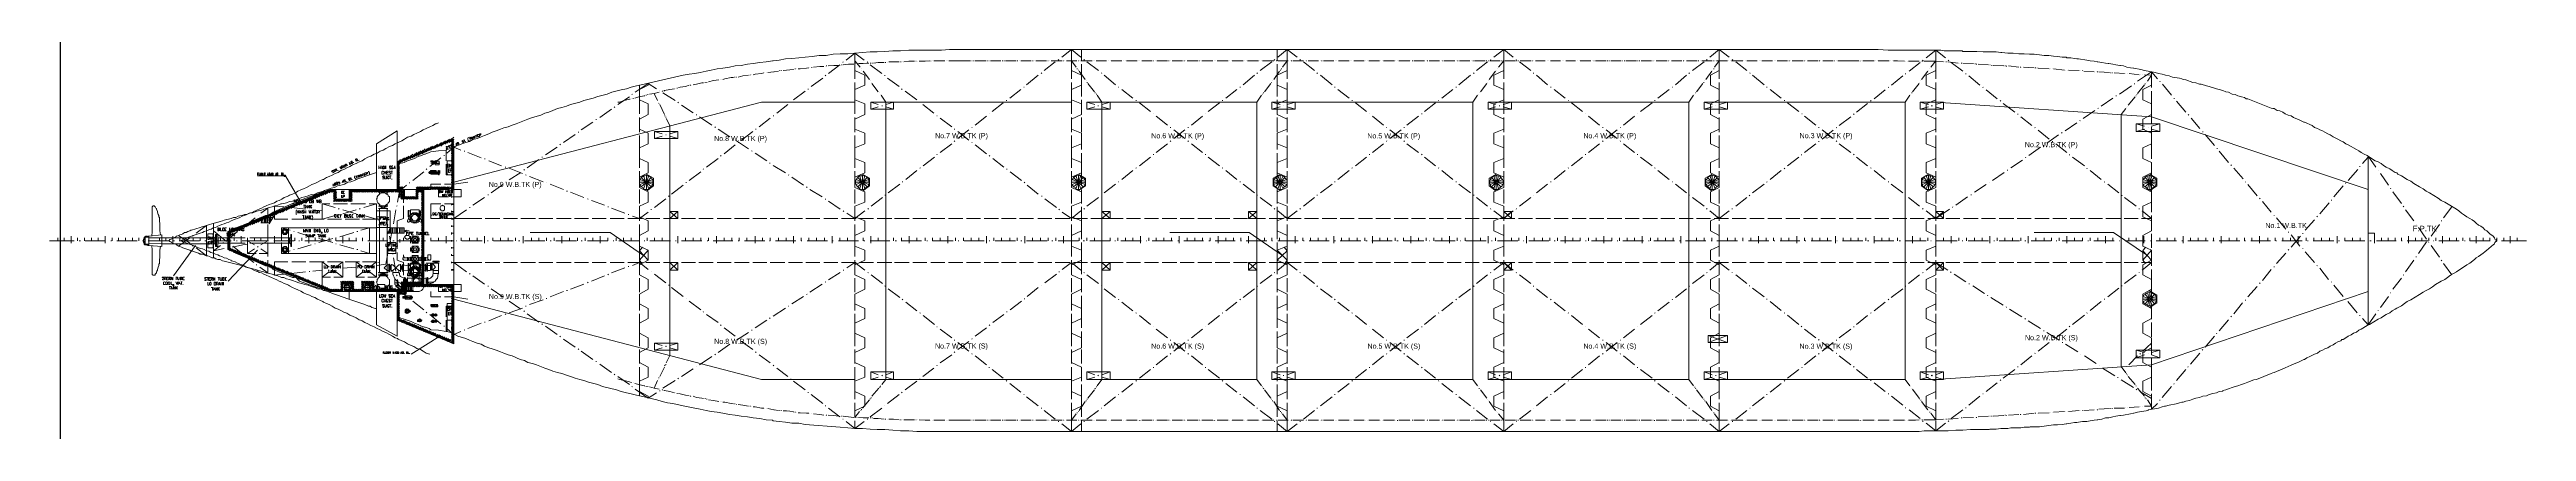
# Model space of a CAD drawing. Header units: millimetres. Extents: x -1005 to 291095, y 1156 to 46131.
import ezdxf

# ---------------------------------------------------------------- set-up
doc = ezdxf.new("R2010")
doc.units = ezdxf.units.MM
doc.layers.add('PDF_Geomertry', color=7, linetype='Continuous')
doc.styles.get("Standard").update_dxf_attribs({"font": 'arial.ttf'})

msp = doc.modelspace()

# ---------------------------------------------------------------- linework, layer by layer
at = {"color": 3}
msp.add_xline((304, -120010), (0, 1), dxfattribs=at)
at = {"layer": 'PDF_Geomertry', "lineweight": 5}
for points in [[(47483, 34285), (46657, 34629), (46726, 34629), (46795, 34698), (47139, 34836), (47621, 35042), (48103, 35180), (48517, 35318), (48930, 35524), (49412, 35662), (49894, 35869), (50307, 36007), (50789, 36213), (51203, 36420), (51685, 36558), (52167, 36764), (52580, 36902), (53062, 37040), (53544, 37246), (54027, 37384), (54991, 37797), (55404, 37935), (55955, 38142), (56919, 38417), (57401, 38624), (57884, 38762), (58366, 38968), (58917, 39175), (59399, 39313), (59950, 39450), (60432, 39657), (61534, 39932), (62016, 40139), (63118, 40415), (63669, 40621), (64771, 40897), (65322, 41103), (66424, 41379), (67044, 41517), (67595, 41723), (68215, 41861), (68766, 41999), (73725, 43101), (74414, 43238), (75102, 43307), (75722, 43445), (76411, 43583), (77031, 43721), (77720, 43858), (78408, 43927), (79166, 44065), (79855, 44203), (80543, 44272), (81301, 44409), (81990, 44478), (82747, 44616), (83505, 44685), (84263, 44823), (84332, 44823), (85020, 44892), (85778, 45029), (86536, 45098), (87362, 45167), (88120, 45236), (88946, 45305), (89773, 45442), (90599, 45442), (91426, 45580), (92252, 45649), (93148, 45649), (93974, 45718), (95765, 45856), (96591, 45856), (97487, 45925), (98451, 45993), (99346, 45993), (100311, 46062), (104168, 46062), (105132, 46131), (106578, 46131), (210924, 46131), (214643, 46131), (215814, 46062), (222013, 46062), (222426, 45993), (224561, 45993), (224630, 45925), (226283, 45925), (227041, 45856), (228556, 45856), (229107, 45787), (229245, 45787), (229934, 45718), (230553, 45718), (231242, 45649), (231862, 45649), (232482, 45580), (233033, 45580), (233653, 45511), (234204, 45442), (234755, 45442), (235306, 45374), (235788, 45305), (236339, 45236), (236821, 45236), (236890, 45167), (237372, 45167), (237785, 45098), (238061, 45029), (238267, 45029), (239232, 44892), (239645, 44823), (240127, 44754), (240472, 44685), (240540, 44685), (241022, 44616), (241436, 44547), (241780, 44478), (241849, 44478), (242331, 44409), (242675, 44340), (243158, 44272), (243227, 44272), (243571, 44203), (243984, 44065), (244397, 43996), (244742, 43927), (244811, 43927), (245637, 43789), (246050, 43652), (247290, 43445), (247703, 43307), (248117, 43238), (248392, 43170), (248530, 43101), (248943, 43032), (249356, 42894), (250183, 42756), (250458, 42687), (250596, 42619), (250941, 42550), (251767, 42274), (252111, 42205), (252525, 42068), (252731, 42068), (253351, 41861), (253696, 41792), (254522, 41517), (254866, 41448), (255280, 41310), (255624, 41172), (255968, 41103), (256382, 40897), (256726, 40828), (257070, 40690), (257484, 40552), (257828, 40483), (258035, 40346), (258241, 40346), (260996, 39244), (261203, 39175), (261341, 39175), (261685, 38968), (262029, 38899), (262374, 38762), (262649, 38555), (262994, 38417), (263338, 38348), (263614, 38142), (264302, 37866), (264853, 37591), (264922, 37591), (265198, 37453), (265542, 37315), (265818, 37177), (266093, 36971), (266437, 36833), (266713, 36695), (267057, 36558), (267333, 36420), (267677, 36213), (267953, 36075), (268297, 35869), (268848, 35593), (269192, 35387), (269468, 35249), (269812, 35042), (270088, 34905), (270432, 34698), (270708, 34560), (271052, 34354), (271328, 34216), (271603, 34009), (271947, 33803), (272292, 33665), (272567, 33458), (273256, 33045), (273600, 32907), (273945, 32701), (274220, 32494), (274565, 32287), (274978, 32081), (275253, 31874), (275598, 31667), (275804, 31599), (275942, 31461), (276355, 31254), (277044, 30841), (277457, 30634), (277802, 30359), (278491, 29946), (278904, 29739), (279248, 29463), (279661, 29257), (280695, 28637), (281039, 28361), (281452, 28155), (282830, 27328), (283105, 27122), (283450, 26846), (283794, 26640), (284069, 26433), (284414, 26226), (284689, 26089), (284965, 25882), (285171, 25675), (285447, 25469), (285722, 25331), (285998, 25124), (286205, 24918), (286411, 24780), (286756, 24436), (287169, 24160), (287307, 23953), (287375, 23816), (287513, 23747), (287582, 23609), (287444, 23609)], [(86949, 43858), (86880, 43858)], [(87087, 43858), (87087, 43858)], [(88533, 43996), (88257, 43927), (87500, 43858), (87293, 43858)], [(88671, 43996), (88671, 43996)], [(88877, 44065), (88877, 43996)], [(90324, 44134), (89842, 44134), (89084, 44065)], [(90461, 44134), (90461, 44134)], [(90668, 44203), (90599, 44203)], [(92046, 44272), (91495, 44272), (90806, 44203)], [(90875, 43307), (92183, 44340)], [(92252, 44272), (92252, 44272)], [(92459, 44340), (92390, 44340)], [(92528, 44616), (92597, 44685)], [(93836, 44409), (93216, 44409), (92597, 44340)], [(92941, 44892), (93974, 45718)], [(95076, 44892), (93974, 45718), (93974, 44823), (94594, 44065)], [(93974, 44823), (93974, 43652), (95145, 43101), (95145, 41930), (93974, 41448), (93974, 40208), (95145, 39726), (95145, 38486), (93974, 37935), (93974, 36764), (95145, 36282), (95145, 35042), (93974, 34560), (93974, 33320), (95145, 32838), (95145, 31599), (93974, 31116), (93974, 29877), (95145, 29395), (95145, 28155), (93974, 27673), (93974, 26433), (95145, 25951), (95145, 24780), (93974, 24229), (93974, 23609), (93974, 22989), (95145, 22507), (95145, 21336), (93974, 20785), (93974, 19614), (95145, 19063), (95145, 17892), (93974, 17341), (93974, 16171), (95145, 15620), (95145, 14449), (93974, 13898), (93974, 12727), (95145, 12176), (95145, 11005), (93974, 10454), (93974, 9283), (95145, 8732), (95145, 7561), (93974, 7079), (93974, 5839), (95145, 5288), (95145, 4117), (93974, 3566), (93974, 2809), (94043, 2809)], [(94043, 44478), (93974, 44478)], [(93974, 42687), (93974, 44409)], [(94250, 44478), (94181, 44478)], [(95627, 44547), (94938, 44478), (94387, 44478)], [(94732, 43858), (94732, 43858)], [(95489, 44616), (95420, 44685)], [(95834, 44547), (95765, 44547)], [(97142, 43307), (95765, 44340)], [(96040, 44547), (95972, 44547)], [(97418, 44616), (96729, 44616), (96178, 44547)], [(97625, 44616), (97556, 44616)], [(97762, 44616), (97762, 44616)], [(99209, 44685), (98520, 44685), (97969, 44685)], [(99415, 44685), (99346, 44685)], [(99553, 44685), (99553, 44685)], [(100999, 44754), (100311, 44754), (99760, 44685)], [(101206, 44754), (101137, 44754)], [(101344, 44754), (101344, 44754)], [(102790, 44823), (102239, 44754), (101550, 44754)], [(102928, 44823), (102928, 44754)], [(103135, 44823), (103135, 44823)], [(104581, 44823), (104168, 44823), (103272, 44823)], [(104719, 44823), (104719, 44823)], [(104925, 44823), (104925, 44823)], [(105063, 44823), (105132, 44823), (106578, 44823), (107611, 44823)], [(107749, 44823), (107818, 44823)], [(107956, 44823), (108025, 44823)], [(108162, 44823), (109402, 44823)], [(109540, 44823), (109609, 44823)], [(109747, 44823), (109815, 44823)], [(109953, 44823), (111193, 44823)], [(111331, 44823), (111400, 44823)], [(111537, 44823), (111606, 44823)], [(111744, 44823), (112984, 44823)], [(113121, 44823), (113190, 44823)], [(113328, 44823), (113328, 44823)], [(113535, 44823), (114774, 44823)], [(114912, 44823), (114981, 44823)], [(115119, 44823), (115119, 44823)], [(115325, 44823), (116565, 44823)], [(116290, 43652), (117598, 44685)], [(116703, 44823), (116772, 44823)], [(116910, 44823), (116910, 44823)], [(117116, 44823), (118356, 44823)], [(117943, 44892), (118012, 44960)], [(118356, 45236), (119527, 46131), (119527, 44823), (120078, 44065)], [(118494, 44823), (118563, 44823)], [(118700, 44823), (118700, 44823)], [(118907, 44823), (120147, 44823)], [(120629, 45236), (119527, 46131)], [(119527, 44823), (119527, 43652), (120698, 43101), (120698, 41930), (119527, 41448), (119527, 40208), (120698, 39726), (120698, 38486), (119527, 37935), (119527, 36764), (120698, 36282), (120698, 35042), (119527, 34560), (119527, 33320), (120698, 32838), (120698, 31599), (119527, 31116), (119527, 29877), (120698, 29395), (120698, 28155), (119527, 27673), (119527, 26433), (120698, 25951), (120698, 24780), (119527, 24229), (119527, 23609), (119527, 22989), (120698, 22507), (120698, 21336), (119527, 20785), (119527, 19614), (120698, 19063), (120698, 17892), (119527, 17341), (119527, 16171), (120698, 15620), (120698, 14449), (119527, 13898), (119527, 12727), (120698, 12176), (120698, 11005), (119527, 10454), (119527, 9283), (120698, 8732), (120698, 7561), (119527, 7079), (119527, 5839), (120698, 5288), (120698, 4117), (119527, 3566), (119527, 2464), (120078, 3222)], [(119527, 42687), (119527, 44409)], [(120147, 43858), (120216, 43858)], [(120284, 44823), (120353, 44823)], [(120491, 44823), (120491, 44823)], [(120629, 44823), (121937, 44823)], [(120698, 44823), (120698, 46131)], [(120698, 42687), (120698, 44409)], [(121042, 44892), (120973, 44960)], [(122695, 43652), (121318, 44685)], [(122075, 44823), (122075, 44823)], [(122282, 44823), (122282, 44823)], [(122420, 44823), (123659, 44823)], [(123866, 44823), (123866, 44823)], [(124073, 44823), (124073, 44823)], [(124210, 44823), (125450, 44823)], [(125657, 44823), (125657, 44823)], [(125863, 44823), (125863, 44823)], [(126001, 44823), (127241, 44823)], [(127447, 44823), (127447, 44823)], [(127585, 44823), (127585, 44823)], [(127792, 44823), (129032, 44823)], [(129169, 44823), (129238, 44823)], [(129376, 44823), (129376, 44823)], [(129583, 44823), (130822, 44823)], [(130960, 44823), (131029, 44823)], [(131167, 44823), (131167, 44823)], [(131373, 44823), (132613, 44823)], [(132751, 44823), (132820, 44823)], [(132957, 44823), (132957, 44823)], [(133164, 44823), (134404, 44823)], [(134542, 44823), (134610, 44823)], [(134748, 44823), (134748, 44823)], [(134886, 44823), (136195, 44823)], [(136332, 44823), (136332, 44823)], [(136539, 44823), (136539, 44823)], [(136677, 44823), (137985, 44823)], [(138123, 44823), (138123, 44823)], [(138330, 44823), (138330, 44823)], [(138467, 44823), (139776, 44823)], [(139914, 44823), (139914, 44823)], [(140120, 44823), (140120, 44823)], [(140258, 44823), (141567, 44823)], [(141705, 44823), (141705, 44823)], [(141773, 43652), (143151, 44685)], [(141911, 44823), (141911, 44823)], [(142049, 44823), (143358, 44823)], [(143426, 44892), (143495, 44960)], [(143495, 44823), (143495, 44823)], [(143633, 44823), (143702, 44823)], [(143771, 44823), (143771, 46131)], [(146113, 45236), (144942, 46131), (144942, 44823), (144942, 43652), (143771, 43101), (143771, 41930), (144942, 41448), (144942, 40208), (143771, 39726), (143771, 38486), (144942, 37935), (144942, 36764), (143771, 36282), (143771, 35042), (144942, 34560), (144942, 33320), (143771, 32838), (143771, 31599), (144942, 31116), (144942, 29877), (143771, 29395), (143771, 28155), (144942, 27673), (144942, 26433), (143771, 25951), (143771, 24780), (144942, 24229), (144942, 23609), (144942, 22989), (143771, 22507), (143771, 21336), (144942, 20785), (144942, 19614), (143771, 19063), (143771, 17892), (144942, 17341), (144942, 16171), (143771, 15620), (143771, 14449), (144942, 13898), (144942, 12727), (143771, 12176), (143771, 11005), (144942, 10454), (144942, 9283), (143771, 8732), (143771, 7561), (144942, 7079), (144942, 5839), (143771, 5288), (143771, 4117), (144942, 3566), (144942, 2464), (144391, 3222)], [(143771, 42687), (143771, 44409)], [(143840, 45236), (144942, 46131)], [(143840, 44823), (145079, 44823)], [(144322, 43858), (144253, 43858)], [(144942, 44823), (144391, 44065)], [(144942, 42687), (144942, 44409)], [(145286, 44823), (145286, 44823)], [(145424, 44823), (145493, 44823)], [(145630, 44823), (146870, 44823)], [(146526, 44892), (146457, 44960)], [(148179, 43652), (146870, 44685)], [(147077, 44823), (147077, 44823)], [(147215, 44823), (147283, 44823)], [(147421, 44823), (148661, 44823)], [(148868, 44823), (148868, 44823)], [(149005, 44823), (149074, 44823)], [(149212, 44823), (150452, 44823)], [(150658, 44823), (150658, 44823)], [(150796, 44823), (150796, 44823)], [(151003, 44823), (152242, 44823)], [(152380, 44823), (152380, 44823)], [(152587, 44823), (152587, 44823)], [(152793, 44823), (154033, 44823)], [(154171, 44823), (154171, 44823)], [(154378, 44823), (154378, 44823)], [(154584, 44823), (155824, 44823)], [(155962, 44823), (155962, 44823)], [(156168, 44823), (156168, 44823)], [(156306, 44823), (157615, 44823)], [(157752, 44823), (157752, 44823)], [(157959, 44823), (157959, 44823)], [(158097, 44823), (159405, 44823)], [(159543, 44823), (159543, 44823)], [(159681, 44823), (159750, 44823)], [(159888, 44823), (161127, 44823)], [(161334, 44823), (161334, 44823)], [(161472, 44823), (161541, 44823)], [(161678, 44823), (162918, 44823)], [(163125, 44823), (163125, 44823)], [(163262, 44823), (163331, 44823)], [(163469, 44823), (164709, 44823)], [(164915, 44823), (164915, 44823)], [(165053, 44823), (165122, 44823)], [(165260, 44823), (166500, 44823)], [(166706, 44823), (166706, 44823)], [(166844, 44823), (166913, 44823)], [(167051, 44823), (168290, 44823)], [(167257, 43652), (168566, 44685)], [(168428, 44823), (168497, 44823)], [(168635, 44823), (168704, 44823)], [(168841, 44823), (170081, 44823)], [(168910, 44892), (168979, 44960)], [(169323, 45236), (170494, 46131)], [(170425, 2464), (170494, 2464), (170494, 3566), (169323, 4117), (169323, 5288), (170494, 5839), (170494, 7079), (169323, 7561), (169323, 8732), (170494, 9283), (170494, 10454), (169323, 11005), (169323, 12176), (170494, 12727), (170494, 13898), (169323, 14449), (169323, 15620), (170494, 16171), (170494, 17341), (169323, 17892), (169323, 19063), (170494, 19614), (170494, 20785), (169323, 21336), (169323, 22507), (170494, 22989), (170494, 23609), (170494, 24229), (169323, 24780), (169323, 25951), (170494, 26433), (170494, 27673), (169323, 28155), (169323, 29395), (170494, 29877), (170494, 31116), (169323, 31599), (169323, 32838), (170494, 33320), (170494, 34560), (169323, 35042), (169323, 36282), (170494, 36764), (170494, 37935), (169323, 38486), (169323, 39726), (170494, 40208), (170494, 41448), (169323, 41930), (169323, 43101), (170494, 43652), (170494, 44823), (169874, 44065)], [(169737, 43858), (169737, 43858)], [(170219, 44823), (170288, 44823)], [(170425, 44823), (170494, 44823), (170494, 46131), (171596, 45236)], [(170494, 42687), (170494, 44409)], [(170632, 44823), (171872, 44823)], [(172010, 44892), (171941, 44960)], [(172010, 44823), (172078, 44823)], [(172216, 44823), (172285, 44823)], [(173663, 43652), (172354, 44685)], [(172423, 44823), (173663, 44823)], [(173800, 44823), (173869, 44823)], [(174007, 44823), (174007, 44823)], [(174214, 44823), (175384, 44823)], [(175591, 44823), (175591, 44823)], [(175798, 44823), (175798, 44823)], [(176004, 44823), (177175, 44823)], [(177382, 44823), (177382, 44823)], [(177588, 44823), (177588, 44823)], [(177795, 44823), (178966, 44823)], [(179173, 44823), (179173, 44823)], [(179379, 44823), (179379, 44823)], [(179517, 44823), (180757, 44823)], [(180963, 44823), (180963, 44823)], [(181101, 44823), (181170, 44823)], [(181308, 44823), (182548, 44823)], [(182685, 44823), (182754, 44823)], [(182892, 44823), (182961, 44823)], [(183099, 44823), (184338, 44823)], [(184476, 44823), (184545, 44823)], [(184683, 44823), (184752, 44823)], [(184889, 44823), (186129, 44823)], [(186267, 44823), (186336, 44823)], [(186473, 44823), (186542, 44823)], [(186680, 44823), (187920, 44823)], [(188058, 44823), (188126, 44823)], [(188264, 44823), (188264, 44823)], [(188471, 44823), (189711, 44823)], [(189848, 44823), (189917, 44823)], [(190055, 44823), (190055, 44823)], [(190262, 44823), (191501, 44823)], [(191639, 44823), (191708, 44823)], [(191846, 44823), (191846, 44823)], [(192052, 44823), (193292, 44823)], [(192741, 43652), (194119, 44685)], [(193430, 44823), (193499, 44823)], [(193636, 44823), (193636, 44823)], [(193843, 44823), (195083, 44823)], [(194394, 44892), (194463, 44960)], [(194807, 45236), (195909, 46131), (195909, 44823), (195358, 44065)], [(195909, 44823), (195909, 43652), (194876, 43101), (194876, 41930), (195909, 41448), (195909, 40208), (194876, 39726), (194876, 38486), (195909, 37935), (195909, 36764), (194876, 36282), (194876, 35042), (195909, 34560), (195909, 33320), (194876, 32838), (194876, 31599), (195909, 31116), (195909, 29877), (194876, 29395), (194876, 28155), (195909, 27673), (195909, 26433), (194876, 25951), (194876, 24780), (195909, 24229), (195909, 23609), (195909, 22989), (194876, 22507), (194876, 21336), (195909, 20785), (195909, 19614), (194876, 19063), (194876, 17892), (195909, 17341), (195909, 16171), (194876, 15620), (194876, 14449), (195909, 13898), (195909, 12727), (194876, 12176), (194876, 11005), (195909, 10454), (195909, 9283), (194876, 8732), (194876, 7561), (195909, 7079), (195909, 5839), (194876, 5288), (194876, 4117), (195909, 3566), (195909, 2464), (195358, 3222)], [(195221, 44823), (195289, 44823)], [(195289, 43858), (195221, 43858)], [(195427, 44823), (195427, 44823)], [(195565, 44823), (196874, 44823)], [(197080, 45236), (195909, 46131)], [(195909, 42687), (195909, 44409)], [(197011, 44823), (197011, 44823)], [(197218, 44823), (197218, 44823)], [(197356, 44823), (198664, 44823)], [(197493, 44892), (197425, 44960)], [(199146, 43652), (197838, 44685)], [(198802, 44823), (198802, 44823)], [(199009, 44823), (199009, 44823)], [(199146, 44823), (200386, 44823)], [(200593, 44823), (200593, 44823)], [(200799, 44823), (200799, 44823)], [(200937, 44823), (202177, 44823)], [(202384, 44823), (202384, 44823)], [(202590, 44823), (202590, 44823)], [(202728, 44823), (203968, 44823)], [(204105, 44823), (204174, 44823)], [(204312, 44823), (204312, 44823)], [(204519, 44823), (205758, 44823)], [(205896, 44823), (205965, 44823)], [(206103, 44823), (206103, 44823)], [(206309, 44823), (207549, 44823)], [(207687, 44823), (207756, 44823)], [(207894, 44823), (207894, 44823)], [(208100, 44823), (209340, 44823)], [(209478, 44823), (209547, 44823)], [(209684, 44823), (209684, 44823)], [(209891, 44823), (210924, 44823), (212233, 44823), (212370, 44823)], [(212508, 44823), (212508, 44754)], [(212715, 44823), (212715, 44823)], [(212853, 44823), (213472, 44823), (214161, 44823)], [(214299, 44823), (214299, 44823)], [(214506, 44823), (214506, 44823)], [(214643, 44823), (215814, 44823), (215952, 44823)], [(216090, 44823), (216090, 44823)], [(216296, 44823), (216296, 44823)], [(216434, 44823), (216916, 44823), (217743, 44754)], [(217880, 44754), (217880, 44754)], [(218087, 44754), (218087, 44754)], [(218225, 44754), (219051, 44754), (219465, 44754)], [(218294, 43583), (219602, 44616)], [(219671, 44754), (219671, 44754)], [(219809, 44754), (219878, 44754)], [(219878, 44823), (219947, 44892)], [(220016, 44754), (220084, 44754), (221049, 44754), (221462, 44754), (222357, 44685)], [(220291, 45167), (221462, 46062)], [(221462, 44823), (221462, 43652), (220291, 43101), (220291, 41930), (221462, 41448), (221462, 40208), (220291, 39726), (220291, 38486), (221462, 37935), (221462, 36764), (220291, 36282), (220291, 35042), (221462, 34560), (221462, 33320), (220291, 32838), (220291, 31599), (221462, 31116), (221462, 29877), (220291, 29395), (220291, 28155), (221462, 27673), (221462, 26433), (220291, 25951), (220291, 24780), (221462, 24229), (221462, 23609), (221462, 22989), (220291, 22507), (220291, 21336), (221462, 20785), (221462, 19614), (220291, 19063), (220291, 17892), (221462, 17341), (221462, 16171), (220291, 15620), (220291, 14449), (221462, 13898), (221462, 12727), (220291, 12176), (220291, 11005), (221462, 10454), (221462, 9283), (220291, 8732), (220291, 7561), (221462, 7079), (221462, 5839), (220291, 5288), (220291, 4117), (221462, 3566), (221462, 2464)], [(220704, 43858), (220704, 43858)], [(222564, 45167), (221462, 46062), (221462, 44823), (220842, 44065)], [(221462, 42687), (221462, 44409)], [(222495, 44685), (222495, 44685)], [(222633, 44685), (222702, 44685)], [(222839, 44685), (224079, 44547)], [(222977, 44823), (222908, 44892)], [(224630, 43583), (223253, 44616)], [(224286, 44547), (224286, 44547)], [(224424, 44547), (224492, 44547)], [(224630, 44547), (225870, 44478)], [(226077, 44478), (226077, 44409)], [(226214, 44409), (226283, 44409)], [(226421, 44409), (227661, 44340)], [(227798, 44340), (227867, 44340)], [(228005, 44272), (228074, 44272)], [(228212, 44272), (229451, 44203)], [(229589, 44203), (229658, 44203)], [(229796, 44203), (229796, 44134)], [(230002, 44203), (231242, 44065)], [(231380, 44065), (231449, 44065)], [(231587, 44065), (231587, 44065)], [(231793, 44065), (233033, 43996)], [(233171, 43996), (233240, 43996)], [(233377, 43996), (233377, 43927)], [(233515, 43927), (234824, 43858)], [(234961, 43858), (234961, 43858)], [(235168, 43858), (235168, 43858)], [(235306, 43858), (236614, 43721)], [(67664, 40828), (67733, 40897)], [(68077, 41103), (69592, 42136), (70557, 41517)], [(68559, 23609), (68559, 24229), (69592, 24780), (69592, 25951), (68559, 26433), (68559, 27673), (69592, 28155), (69592, 29395), (68559, 29877), (68559, 31116), (69592, 31599), (69592, 32838), (68559, 33320), (68559, 34560), (69592, 35042), (69592, 36282), (68559, 36764), (68559, 37935), (69592, 38486), (69592, 39726), (68559, 40208), (68559, 41448), (69592, 41930), (69592, 42136)], [(68559, 40621), (68559, 41930)], [(70901, 41103), (70281, 40966), (69730, 40897)], [(70281, 40966), (70694, 40139)], [(70970, 41310), (70970, 41310)], [(71108, 41172), (71108, 41172)], [(71314, 41241), (71245, 41241)], [(72761, 40139), (71314, 41034)], [(72692, 41517), (72141, 41448), (71521, 41310), (71452, 41241)], [(72829, 41585), (72829, 41585)], [(73036, 41585), (72967, 41585)], [(74414, 41930), (74000, 41792), (73380, 41723), (73174, 41654)], [(74620, 41930), (74551, 41930)], [(74758, 41930), (74758, 41930)], [(76135, 42205), (75929, 42205), (75309, 42068), (74896, 41999)], [(76342, 42274), (76273, 42274)], [(76549, 42274), (76480, 42274)], [(77926, 42550), (77306, 42481), (76686, 42343)], [(78064, 42550), (78064, 42550)], [(78271, 42619), (78271, 42619)], [(79648, 42825), (79373, 42825), (78615, 42687), (78408, 42619)], [(79855, 42894), (79786, 42894)], [(80061, 42894), (79992, 42894)], [(81439, 43101), (80750, 43032), (80199, 42894)], [(81645, 43170), (81577, 43101)], [(81783, 43170), (81783, 43170)], [(83230, 43376), (82954, 43307), (82196, 43238), (81990, 43170)], [(83367, 43376), (83367, 43376)], [(83574, 43445), (83574, 43445)], [(84951, 43583), (84469, 43514), (84400, 43514), (83712, 43445)], [(85158, 43652), (85089, 43652)], [(85365, 43652), (85296, 43652)], [(86742, 43789), (86673, 43789), (85916, 43721), (85502, 43652)], [(86742, 40208), (88120, 41241)], [(88464, 41448), (88464, 41517)], [(88808, 41792), (90186, 42756)], [(90461, 43032), (90530, 43101)], [(93974, 40621), (93974, 42274)], [(94801, 43721), (94801, 43721)], [(94938, 43583), (95696, 42619)], [(95765, 42481), (95765, 42481)], [(95903, 42274), (95903, 42274)], [(95972, 42136), (96729, 41172)], [(96867, 41034), (96867, 41034)], [(96936, 40897), (96936, 40897)], [(97487, 43032), (97487, 43101)], [(99209, 41792), (97831, 42756)], [(99553, 41448), (99484, 41517)], [(101275, 40208), (99897, 41241)], [(112226, 40415), (113535, 41448)], [(113879, 41723), (113948, 41723)], [(114223, 41999), (115601, 43101)], [(115945, 43307), (116014, 43376)], [(119527, 40621), (119527, 42274)], [(120284, 43721), (120353, 43721)], [(120422, 43583), (121111, 42619)], [(120698, 40621), (120698, 42274)], [(121249, 42481), (121249, 42481)], [(121318, 42274), (121386, 42274)], [(121455, 42136), (122213, 41172)], [(122282, 41034), (122351, 41034)], [(122420, 40897), (122488, 40897)], [(123108, 43307), (123039, 43376)], [(124692, 41999), (123384, 43101)], [(125106, 41723), (125037, 41723)], [(126759, 40415), (125450, 41448)], [(137710, 40415), (139018, 41448)], [(139363, 41723), (139432, 41723)], [(139776, 41999), (141085, 43101)], [(141360, 43307), (141429, 43376)], [(142049, 40897), (141980, 40897)], [(142187, 41034), (142118, 41034)], [(143013, 42136), (142256, 41172)], [(143151, 42274), (143082, 42274)], [(143220, 42481), (143220, 42481)], [(144046, 43583), (143358, 42619)], [(143771, 40621), (143771, 42274)], [(144184, 43721), (144115, 43721)], [(144942, 40621), (144942, 42274)], [(148523, 43307), (148454, 43376)], [(150245, 41999), (148868, 43101)], [(150589, 41723), (150521, 41723)], [(152242, 40415), (150934, 41448)], [(163194, 40415), (164502, 41448)], [(164847, 41723), (164915, 41723)], [(165191, 41999), (166568, 43101)], [(166913, 43307), (166982, 43376)], [(167533, 40897), (167533, 40897)], [(167602, 41034), (167602, 41034)], [(168497, 42136), (167739, 41172)], [(168566, 42274), (168566, 42274)], [(168704, 42481), (168704, 42481)], [(169530, 43583), (168772, 42619)], [(169668, 43721), (169668, 43721)], [(170494, 40621), (170494, 42274)], [(174007, 43307), (174007, 43376)], [(175660, 41999), (174351, 43101)], [(176073, 41723), (176004, 41723)], [(177726, 40415), (176418, 41448)], [(188677, 40415), (189986, 41448)], [(190330, 41723), (190399, 41723)], [(190744, 41999), (192052, 43101)], [(192328, 43307), (192397, 43376)], [(193017, 40897), (193017, 40897)], [(193154, 41034), (193085, 41034)], [(193981, 42136), (193223, 41172)], [(194119, 42274), (194050, 42274)], [(194187, 42481), (194187, 42481)], [(195014, 43583), (194325, 42619)], [(195152, 43721), (195152, 43721)], [(195909, 40621), (195909, 42274)], [(199560, 43307), (199491, 43376)], [(201213, 41999), (199835, 43101)], [(201557, 41723), (201488, 41723)], [(203210, 40415), (201901, 41448)], [(214161, 40346), (215470, 41379)], [(215814, 41654), (215883, 41723)], [(216227, 41930), (217536, 43032)], [(217880, 43238), (217880, 43307)], [(218500, 40897), (218500, 40897)], [(218638, 41034), (218569, 41034)], [(219465, 42136), (218707, 41172)], [(219533, 42274), (219533, 42274)], [(219671, 42481), (219671, 42481)], [(220498, 43583), (219740, 42619)], [(220635, 43721), (220635, 43721)], [(221462, 40621), (221462, 42274)], [(224975, 43238), (224975, 43307)], [(226628, 41930), (225319, 43032)], [(227041, 41654), (226972, 41723)], [(228694, 40346), (227385, 41379)], [(236752, 43721), (236752, 43721)], [(236959, 43721), (236959, 43721)], [(237097, 43721), (238336, 43652)], [(238543, 43652), (238543, 43652)], [(238681, 43652), (238750, 43652)], [(238887, 43583), (240127, 43514)], [(240334, 43514), (240334, 43514)], [(240472, 43514), (240540, 43514)], [(240678, 43514), (241918, 43445)], [(242056, 43376), (242124, 43376)], [(242262, 43376), (242331, 43376)], [(242469, 43376), (243709, 43307)], [(243089, 40897), (244535, 41861)], [(243846, 43307), (243846, 43307)], [(244053, 43307), (244053, 43307)], [(244260, 43307), (245430, 43170)], [(244879, 42068), (244879, 42136)], [(245155, 40897), (245155, 40828)], [(245224, 42412), (246877, 43514), (246877, 41654)], [(246050, 41999), (245224, 40966)], [(245637, 43170), (245637, 43170)], [(245844, 43170), (245844, 43170)], [(246877, 4117), (246877, 5288), (245844, 5839), (245844, 7079), (246877, 7561), (246877, 8732), (245844, 9283), (245844, 10454), (246877, 11005), (246877, 12176), (245844, 12727), (245844, 13898), (246877, 14449), (246877, 15620), (245844, 16171), (245844, 17341), (246877, 17892), (246877, 19063), (245844, 19614), (245844, 20785), (246877, 21336), (246877, 22507), (245844, 22989), (245844, 23609), (245844, 24229), (246877, 24780), (246877, 25951), (245844, 26433), (245844, 27673), (246877, 28155), (246877, 29395), (245844, 29877), (245844, 31116), (246877, 31599), (246877, 32838), (245844, 33320), (245844, 34560), (246877, 35042), (246877, 36282), (245844, 36764), (245844, 37935), (246877, 38486), (246877, 39726), (245844, 40208), (245844, 41448), (246877, 41930), (246877, 43170)], [(246050, 43170), (246877, 43101), (246395, 42412)], [(246119, 42136), (246119, 42068)], [(246257, 42274), (246257, 42274)], [(246877, 43514), (247566, 42687)], [(246877, 39588), (246877, 41241)], [(247841, 42412), (247910, 42343)], [(248186, 42068), (249219, 40759)], [(46657, 30497), (82954, 39932), (93974, 39932)], [(63876, 38142), (65253, 39106)], [(65598, 39313), (65666, 39381)], [(66011, 39657), (67388, 40552)], [(67457, 40277), (67388, 40277), (66768, 40139), (66217, 39932), (66011, 39932)], [(67595, 40346), (67595, 40346)], [(67802, 40415), (67802, 40346)], [(69179, 40690), (69110, 40690), (68490, 40552), (68008, 40415)], [(68559, 38555), (68559, 40208)], [(68559, 36420), (68559, 38142)], [(69386, 40759), (69317, 40759)], [(69592, 40828), (69523, 40828)], [(70763, 39932), (70763, 39932)], [(70832, 39795), (70832, 39726)], [(70970, 39657), (71521, 38486)], [(71521, 38348), (71590, 38348)], [(71659, 38211), (71659, 38142)], [(71727, 9214), (72141, 10110), (72141, 37177), (71727, 38004)], [(73174, 39864), (73105, 39932)], [(74896, 38693), (73518, 39588)], [(75309, 38417), (75309, 38486)], [(77100, 37246), (75653, 38211)], [(82679, 37040), (83987, 38073)], [(84332, 38348), (84400, 38348)], [(84745, 38624), (86053, 39657)], [(86398, 39932), (86467, 39932)], [(93974, 38555), (93974, 40208)], [(93974, 36420), (93974, 38142)], [(95834, 39932), (96729, 39657)], [(95834, 39106), (96729, 39381)], [(97073, 40759), (97625, 39932)], [(119527, 7286), (97625, 7286), (97625, 39932), (119527, 39932)], [(97625, 39657), (98520, 39932)], [(97625, 39381), (98520, 39106)], [(101619, 39932), (101619, 39932)], [(103272, 38624), (101964, 39657)], [(103685, 38348), (103617, 38348)], [(105407, 37040), (104030, 38073)], [(108162, 37246), (109471, 38279)], [(109815, 38555), (109815, 38555)], [(110160, 38830), (111468, 39864)], [(111813, 40139), (111882, 40139)], [(119527, 38555), (119527, 40208)], [(119527, 36420), (119527, 38142)], [(120698, 38555), (120698, 40208)], [(120698, 36420), (120698, 38142)], [(121318, 39932), (122282, 39657)], [(121318, 39106), (122282, 39381)], [(122557, 40759), (123108, 39932), (123108, 7286), (141360, 7286), (141360, 39932), (141911, 40759)], [(141360, 39932), (123108, 39932)], [(123108, 39657), (124073, 39932)], [(123108, 39381), (124073, 39106)], [(127172, 40139), (127103, 40139)], [(128825, 38830), (127516, 39864)], [(129169, 38555), (129169, 38555)], [(130822, 37246), (129514, 38279)], [(133646, 37246), (134955, 38279)], [(135299, 38555), (135299, 38555)], [(135644, 38830), (136952, 39864)], [(137297, 40139), (137365, 40139)], [(143151, 39932), (144115, 39657)], [(143151, 39106), (144115, 39381)], [(143771, 38555), (143771, 40208)], [(143771, 36420), (143771, 38142)], [(144942, 38555), (144942, 40208)], [(144942, 7286), (166844, 7286), (166844, 39932), (144942, 39932)], [(144942, 39657), (145906, 39932)], [(144942, 39381), (145906, 39106)], [(144942, 36420), (144942, 38142)], [(152656, 40139), (152587, 40139)], [(154309, 38830), (153000, 39864)], [(154653, 38555), (154653, 38555)], [(156306, 37246), (154997, 38279)], [(159061, 37246), (160439, 38279)], [(160783, 38555), (160852, 38555)], [(161127, 38830), (162436, 39864)], [(162780, 40139), (162849, 40139)], [(167395, 40759), (166844, 39932)], [(168635, 39932), (169530, 39657)], [(168635, 39106), (169530, 39381)], [(170425, 39657), (171390, 39932)], [(170425, 39381), (171390, 39106)], [(170494, 38555), (170494, 40208)], [(170494, 39932), (192328, 39932), (192328, 7286), (170494, 7286)], [(170494, 36420), (170494, 38142)], [(178139, 40139), (178071, 40139)], [(179793, 38830), (178484, 39864)], [(180137, 38555), (180137, 38555)], [(181790, 37246), (180481, 38279)], [(184614, 37246), (185922, 38279)], [(186267, 38555), (186267, 38555)], [(186611, 38830), (187989, 39864)], [(188264, 40139), (188333, 40139)], [(192879, 40759), (192328, 39932)], [(194119, 39932), (195083, 39657)], [(194119, 39106), (195083, 39381)], [(195909, 38555), (195909, 40208)], [(195909, 7286), (217812, 7286), (217812, 39932), (195909, 39932)], [(195909, 39657), (196874, 39932)], [(195909, 39381), (196874, 39106)], [(195909, 36420), (195909, 38142)], [(203623, 40139), (203554, 40139)], [(205276, 38830), (203968, 39864)], [(205690, 38555), (205621, 38555)], [(207274, 37246), (205965, 38279)], [(210029, 37177), (211406, 38211)], [(211751, 38486), (211819, 38555)], [(212095, 38762), (213404, 39795)], [(213748, 40070), (213817, 40139)], [(218363, 40759), (217812, 39932)], [(219602, 39932), (220567, 39657)], [(219602, 39106), (220567, 39381)], [(221393, 39657), (222357, 39932)], [(221393, 39381), (222357, 39106)], [(221462, 38555), (221462, 40208)], [(221462, 39932), (246877, 38211), (272430, 29670)], [(221462, 36420), (221462, 38142)], [(229107, 40070), (229038, 40139)], [(230760, 38762), (229383, 39795)], [(231104, 38486), (231104, 38555)], [(232757, 37177), (231449, 38211)], [(238818, 38004), (240196, 38968)], [(240540, 39175), (240609, 39244)], [(240954, 39450), (242331, 40415)], [(242675, 40690), (242744, 40690)], [(243846, 8043), (243295, 8801), (243295, 38486), (243846, 39175)], [(243915, 39313), (243915, 39313)], [(244053, 39450), (244053, 39450)], [(244948, 40552), (244122, 39588)], [(245086, 40690), (245017, 40690)], [(246877, 37453), (246877, 39175)], [(249563, 40415), (249563, 40346)], [(249838, 40070), (250941, 38762)], [(251216, 38486), (251285, 38417)], [(251560, 38073), (252593, 36833)], [(44866, 37522), (44591, 37384), (44522, 37384), (44177, 37177), (43833, 37040), (43420, 36833), (43075, 36695), (42731, 36489), (42318, 36282), (41973, 36144), (41629, 35938), (41216, 35800), (40871, 35593), (40527, 35387), (40114, 35180), (40045, 35180), (39769, 35042), (39425, 34836), (39081, 34698), (38667, 34491), (38323, 34285), (37979, 34147), (37634, 33940), (37290, 33803), (36877, 33596), (36532, 33458), (36188, 33252), (35844, 33045), (35568, 32907), (35499, 32907), (35155, 32701), (34741, 32563), (34397, 32356), (34053, 32218), (33708, 32012), (33364, 31874), (33020, 31667), (32675, 31530), (32331, 31323), (31987, 31185), (31642, 31048), (31298, 30841), (31229, 30841), (30953, 30703), (30609, 30497), (30265, 30359), (29920, 30221), (29645, 30083), (29300, 29877), (28956, 29739), (28612, 29601), (28267, 29463), (27992, 29257), (27647, 29119), (27303, 28981), (27165, 28912), (27028, 28844), (26683, 28706), (26408, 28499), (26063, 28361), (25788, 28293), (25512, 28086), (25168, 27948), (24892, 27879), (24548, 27742), (24272, 27604), (23997, 27466), (23722, 27328), (23515, 27259), (23377, 27191), (23102, 27053), (22826, 26915), (22551, 26846), (22275, 26708), (22000, 26571), (21724, 26502), (21449, 26364), (21173, 26226), (20898, 26157), (20622, 26020), (20415, 25951), (20415, 25951)], [(44660, 34629), (45211, 35180)], [(44866, 34698), (45486, 35249)], [(45142, 34767), (45693, 35387)], [(45348, 34905), (45968, 35456)], [(45624, 34973), (46175, 35593)], [(45830, 35111), (46450, 35662)], [(46106, 35180), (46657, 35800)], [(46313, 35249), (46657, 35593)], [(46381, 35180), (46657, 35524)], [(46381, 35042), (46657, 35387)], [(46381, 34905), (46657, 35180)], [(46932, 34836), (46932, 35111), (47070, 34905)], [(47208, 35111), (47277, 35111), (47277, 35042), (47208, 34973), (47139, 34973), (47070, 35180), (47208, 35180), (47208, 35111), (47070, 35042)], [(47759, 35318), (47828, 35318), (47828, 35180), (47759, 35180), (47621, 35387), (47759, 35456), (47759, 35387), (47828, 35387), (47759, 35387), (47759, 35318), (47690, 35318)], [(47897, 35524), (47966, 35249), (48103, 35318)], [(48310, 35731), (48310, 35524), (48379, 35456), (48379, 35387), (48517, 35387)], [(48379, 35731), (48517, 35800)], [(48517, 35731), (48585, 35524)], [(48654, 35524), (48654, 35800), (48861, 35593)], [(48654, 35593), (48792, 35662)], [(48930, 35593), (48792, 35869), (49068, 35662), (48999, 35938)], [(49068, 35938), (49136, 35731)], [(49205, 36007), (49136, 35800)], [(49136, 35869), (49343, 35800)], [(49274, 36007), (49412, 36075)], [(49343, 36075), (49412, 35800)], [(49825, 36007), (49687, 36213), (49825, 36213), (49894, 36213)], [(49894, 36144), (49756, 36075)], [(59605, 35180), (60983, 36144)], [(61327, 36420), (61396, 36420)], [(61672, 36695), (63049, 37591)], [(63462, 37866), (63462, 37935)], [(68559, 34354), (68559, 36007)], [(70350, 36489), (71245, 36213)], [(70350, 35662), (71245, 35938)], [(72141, 36213), (73105, 36489)], [(72141, 35938), (73105, 35662)], [(77513, 36971), (77444, 37040)], [(79235, 35869), (77857, 36764)], [(79648, 35593), (79579, 35593)], [(81439, 34422), (79992, 35387)], [(80199, 35180), (80268, 35180)], [(80612, 35456), (81921, 36489)], [(82265, 36764), (82334, 36764)], [(93974, 34354), (93974, 36007)], [(105752, 36764), (105683, 36764)], [(105683, 35318), (105752, 35387)], [(106096, 35662), (107405, 36695)], [(107405, 35456), (106096, 36489)], [(107749, 36971), (107818, 36971)], [(107818, 35180), (107749, 35180)], [(119527, 34354), (119527, 36007)], [(120698, 34354), (120698, 36007)], [(131236, 36971), (131167, 36971)], [(131167, 35318), (131236, 35387)], [(132889, 35662), (131580, 36695)], [(131580, 35662), (132889, 36695)], [(133233, 36971), (133302, 36971)], [(133302, 35318), (133233, 35387)], [(143771, 34354), (143771, 36007)], [(144942, 34354), (144942, 36007)], [(156719, 36971), (156650, 36971)], [(156650, 35318), (156719, 35387)], [(157064, 35662), (158372, 36695)], [(158372, 35662), (157064, 36695)], [(158717, 36971), (158786, 36971)], [(158786, 35318), (158717, 35387)], [(170494, 34354), (170494, 36007)], [(182203, 36971), (182134, 36971)], [(182134, 35318), (182203, 35387)], [(182548, 35662), (183856, 36695)], [(183856, 35662), (182548, 36695)], [(184201, 36971), (184269, 36971)], [(184269, 35318), (184201, 35387)], [(195909, 34354), (195909, 36007)], [(207687, 36971), (207618, 36971)], [(207618, 35318), (207687, 35318)], [(209340, 35662), (208031, 36695)], [(208031, 35593), (209340, 36626)], [(209684, 36902), (209753, 36971)], [(209753, 35318), (209684, 35387)], [(221462, 34354), (221462, 36007)], [(233171, 36902), (233102, 36971)], [(234824, 35593), (233515, 36626)], [(234548, 35111), (235926, 36075)], [(235237, 35318), (235168, 35318)], [(236270, 36282), (236339, 36351)], [(236683, 36558), (238061, 37522)], [(238405, 37728), (238474, 37797)], [(245086, 37384), (246050, 37109)], [(245086, 36489), (246050, 36764)], [(246877, 37109), (247841, 37384)], [(246877, 35387), (246877, 37040)], [(246877, 36764), (247841, 36489)], [(252938, 36489), (252938, 36420)], [(253213, 36144), (254315, 34836)], [(33364, 32287), (33364, 32356), (33295, 32287), (33226, 32287), (33295, 32218), (33295, 32150), (33364, 32081), (33433, 32081), (33433, 32218), (33364, 32287), (33364, 32218), (33295, 32218), (33295, 32150)], [(34397, 32563), (34328, 32838), (34535, 32632)], [(34397, 32632), (34466, 32701)], [(34673, 32838), (34741, 32838), (34741, 32701), (34604, 32701), (34535, 32907), (34604, 32976), (34673, 32976), (34673, 32838), (34535, 32838)], [(35224, 33114), (35293, 33114), (35293, 33045), (35155, 32976), (35086, 33183), (35155, 33252), (35224, 33252), (35224, 33114), (35086, 33045)], [(35293, 33252), (35361, 33045), (35499, 33114)], [(37841, 32425), (37841, 32081)], [(37841, 32218), (38048, 32218)], [(38048, 32425), (38048, 32081)], [(38116, 32425), (38116, 32081)], [(38461, 32287), (38323, 32425), (38323, 32356), (38254, 32356), (38254, 32081), (38461, 32081), (38461, 32150), (38323, 32150)], [(38530, 32425), (38530, 32081)], [(38530, 32218), (38667, 32218)], [(38667, 32425), (38667, 32081)], [(39287, 32356), (39218, 32356), (39218, 32425), (39150, 32425), (39081, 32356), (39081, 32287), (39150, 32218), (39218, 32218), (39287, 32150), (39287, 32081), (39081, 32081)], [(39494, 32081), (39356, 32081), (39356, 32425), (39494, 32425)], [(39356, 32218), (39494, 32218)], [(39563, 32081), (39701, 32425), (39769, 32081)], [(39632, 32150), (39769, 32150)], [(47552, 34973), (47139, 34836), (46795, 34698), (46726, 34629), (46313, 34491), (45830, 34354), (45762, 34285), (44866, 34216), (43971, 34078), (43764, 34009), (43282, 33803), (43213, 33803), (42869, 33665), (42456, 33527), (42042, 33320), (41216, 33045), (40803, 32838), (40320, 32701), (39976, 32563), (40665, 33252)], [(39976, 32701), (40389, 33183)], [(39976, 32838), (40183, 33045)], [(39976, 32425), (40252, 32769)], [(39976, 32287), (40252, 32632)], [(39976, 32150), (40252, 32425)], [(39976, 32012), (40252, 32287)], [(39976, 31874), (40252, 32150)], [(40320, 32769), (40871, 33389)], [(40527, 32907), (41147, 33458)], [(40803, 32976), (41354, 33596)], [(41009, 33114), (41629, 33665)], [(41216, 33183), (41836, 33803)], [(41491, 33252), (42111, 33871)], [(41767, 33389), (42318, 34009)], [(41973, 33458), (42593, 34078)], [(42249, 33596), (42800, 34216)], [(42456, 33665), (43075, 34285)], [(42731, 33803), (43282, 34422)], [(42938, 33871), (43558, 34491)], [(43213, 34009), (43764, 34560)], [(43420, 34078), (44040, 34698)], [(43695, 34216), (44246, 34767)], [(45142, 33389), (43833, 32356)], [(43902, 34285), (44522, 34836)], [(43971, 32769), (45004, 32769)], [(44177, 34422), (44728, 34973)], [(44453, 32976), (44315, 32976), (44315, 32701), (44453, 32701)], [(44384, 34491), (45004, 35042)], [(44453, 33045), (44660, 33045)], [(44522, 32907), (44522, 33045)], [(44591, 33045), (44591, 32907), (44591, 33045), (44591, 32907), (44591, 33045), (44591, 32907), (44591, 33045), (44591, 32907), (44591, 33114)], [(44935, 32701), (44935, 32976), (44660, 32976)], [(45555, 33665), (45486, 33665)], [(45762, 34629), (45762, 34698), (45899, 34698), (45899, 34629), (45762, 34422), (45968, 34491)], [(45762, 33045), (45762, 34285)], [(46381, 31116), (46657, 31392), (45762, 31392), (45762, 32632)], [(45830, 33940), (46657, 34629), (46657, 23609), (46657, 12589), (45830, 13278)], [(46175, 34560), (46037, 34836), (45968, 34629), (46175, 34698)], [(46106, 32425), (46175, 32425), (46175, 32287), (45968, 32287), (45968, 32632), (46175, 32632), (46175, 32494), (46106, 32425), (45968, 32425)], [(46313, 34905), (46175, 34836), (46175, 34767), (46244, 34836), (46381, 34836), (46381, 34629), (46244, 34629)], [(46244, 32632), (46313, 32287), (46381, 32632), (46450, 32287), (46519, 32632)], [(46381, 34767), (46657, 35042)], [(46381, 34629), (46657, 34905)], [(46381, 34491), (46657, 34767)], [(46381, 34354), (46657, 34629), (46657, 23609), (46657, 34629)], [(46381, 34216), (46657, 34491)], [(46381, 34078), (46657, 34354)], [(46381, 33940), (46657, 34216)], [(46381, 33803), (46657, 34078)], [(46381, 33665), (46657, 33940)], [(46381, 33527), (46657, 33803)], [(46381, 33389), (46657, 33665)], [(46381, 33252), (46657, 33527)], [(46381, 33045), (46657, 33389)], [(46381, 32907), (46657, 33252)], [(46381, 32838), (46657, 33114)], [(46381, 32632), (46657, 32976)], [(46381, 32494), (46657, 32838)], [(46381, 32356), (46657, 32632)], [(46381, 32218), (46657, 32494)], [(46381, 32081), (46657, 32356)], [(46381, 31943), (46657, 32287)], [(46932, 34973), (47001, 35042)], [(47966, 34147), (47897, 34147)], [(49894, 33389), (48310, 34009)], [(50376, 33252), (50307, 33252)], [(52305, 32425), (50789, 33045)], [(52787, 32287), (52718, 32287)], [(54784, 31530), (53200, 32150)], [(55335, 32218), (56713, 33183)], [(57057, 33458), (57126, 33458)], [(57470, 33734), (58848, 34629)], [(59192, 34905), (59261, 34973)], [(68559, 32218), (68559, 33940)], [(76480, 32287), (77857, 33320)], [(78133, 33596), (78202, 33665)], [(78546, 33871), (79855, 34905)], [(81852, 34147), (81783, 34216)], [(83574, 33045), (82196, 33940)], [(83987, 32769), (83918, 32769)], [(85778, 31599), (84332, 32494)], [(93974, 32218), (93974, 33871)], [(101619, 32150), (101688, 32218)], [(102032, 32425), (103341, 33458)], [(103617, 33734), (103685, 33803)], [(104030, 34009), (105407, 35042)], [(109471, 33871), (108162, 34905)], [(109884, 33596), (109815, 33665)], [(111537, 32287), (110229, 33320)], [(119527, 32218), (119527, 33940)], [(120698, 32218), (120698, 33940)], [(127103, 32150), (127172, 32218)], [(127516, 32425), (128825, 33458)], [(129169, 33734), (129169, 33803)], [(129514, 34009), (130822, 35042)], [(134955, 34009), (133646, 35042)], [(135299, 33734), (135299, 33803)], [(136952, 32425), (135644, 33458)], [(137365, 32150), (137297, 32218)], [(143771, 32218), (143771, 33940)], [(144942, 32218), (144942, 33940)], [(152587, 32150), (152656, 32218)], [(153000, 32425), (154309, 33458)], [(154653, 33734), (154653, 33803)], [(154997, 34009), (156306, 35042)], [(160439, 34009), (159061, 35042)], [(160852, 33734), (160783, 33803)], [(162436, 32425), (161127, 33458)], [(162849, 32150), (162780, 32218)], [(170494, 32218), (170494, 33940)], [(178071, 32150), (178139, 32218)], [(178484, 32425), (179793, 33458)], [(180137, 33734), (180137, 33803)], [(180481, 34009), (181790, 35042)], [(185922, 34009), (184614, 35042)], [(186267, 33734), (186267, 33803)], [(187989, 32425), (186611, 33458)], [(188333, 32150), (188264, 32218)], [(195909, 32218), (195909, 33940)], [(203554, 32081), (203623, 32150)], [(203968, 32425), (205276, 33458)], [(205552, 33734), (205621, 33734)], [(205965, 34009), (207274, 35042)], [(211406, 34009), (210029, 35042)], [(211819, 33734), (211751, 33803)], [(213404, 32425), (212095, 33458)], [(213817, 32150), (213748, 32218)], [(221462, 32218), (221462, 33940)], [(230278, 32218), (231655, 33114)], [(232000, 33389), (232069, 33458)], [(232413, 33665), (233791, 34629)], [(234135, 34836), (234204, 34836)], [(236890, 34009), (235581, 35042)], [(237234, 33734), (237165, 33734)], [(238956, 32425), (237579, 33458)], [(239301, 32081), (239232, 32150)], [(246877, 33252), (246877, 34973)], [(246877, 31185), (246877, 32838)], [(254591, 34491), (254660, 34491)], [(254866, 34147), (255968, 32838)], [(256244, 32563), (256313, 32494)], [(256588, 32150), (257690, 30910)], [(271465, 32356), (271396, 32356)], [(272430, 33458), (271741, 32701)], [(272430, 13691), (272430, 33596), (273325, 32287)], [(10635, 23609), (13046, 23609), (13184, 23747), (13321, 23816), (13528, 23885), (13666, 23953), (13872, 24091), (13941, 24160), (14010, 24160), (14217, 24229), (14354, 24298), (14561, 24367), (14699, 24436), (14905, 24573), (15112, 24573), (15319, 24711), (15525, 24780), (15663, 24849), (15732, 24849), (16765, 25193), (16972, 25262), (17041, 25262), (17867, 25538), (18418, 25675), (18831, 25813), (18900, 25813), (19107, 25882), (19382, 25951), (19589, 26020), (20415, 26226), (20691, 26364), (20966, 26364), (21242, 26502), (21793, 26640), (22000, 26708), (22137, 26708), (22413, 26777), (22688, 26915), (22964, 26915), (23308, 27053), (23584, 27122), (23928, 27191), (24272, 27328), (24548, 27397), (24892, 27535), (25237, 27604), (25581, 27742), (25925, 27810), (26270, 27948), (26339, 27948), (26614, 28017), (26959, 28086), (27303, 28224), (27647, 28293), (28061, 28430), (28749, 28706), (29094, 28775), (29507, 28912), (29851, 29050), (30265, 29119), (30609, 29257), (31022, 29395), (31298, 29463), (31435, 29532), (31780, 29670), (32193, 29808), (32606, 29877), (32951, 30083), (33364, 30152), (33777, 30290), (34191, 30497), (34535, 30565), (34948, 30703), (35361, 30910), (37428, 31599), (37565, 31667)], [(23515, 31323), (23515, 31599), (23653, 31599)], [(23515, 31461), (23653, 31461)], [(23515, 31254), (26821, 31254), (28680, 28086), (28474, 28499)], [(23722, 31599), (23722, 31323), (23859, 31323)], [(24341, 31323), (24341, 31599), (24410, 31599), (24410, 31461), (24341, 31461), (24410, 31323)], [(24755, 31323), (24755, 31599), (24686, 31392), (24823, 31392)], [(25168, 31323), (25168, 31599), (25099, 31392), (25237, 31392)], [(25650, 31323), (25719, 31599), (25788, 31323)], [(25650, 31392), (25719, 31392)], [(25925, 31461), (25925, 31323), (25857, 31323), (25857, 31599), (25925, 31599), (25925, 31461), (25857, 31461)], [(26408, 31461), (26477, 31461), (26477, 31323), (26339, 31323), (26339, 31599), (26408, 31599), (26477, 31530), (26477, 31461), (26339, 31461)], [(26545, 31599), (26545, 31323), (26683, 31323)], [(28061, 27879), (28061, 28017), (28198, 28086), (28267, 28224), (28405, 28293), (28474, 28361), (30953, 29257), (31091, 29326), (31298, 29326), (31504, 29395), (31780, 29532), (31987, 29601), (32193, 29601), (32469, 29670), (34328, 29670), (32469, 29670), (32193, 29326)], [(30540, 28706), (31091, 29257)], [(30747, 28775), (31298, 29326)], [(31022, 28912), (31573, 29395)], [(31229, 28981), (31780, 29532)], [(31504, 29050), (32055, 29601)], [(31711, 29188), (32193, 29670)], [(31987, 29257), (32331, 29670)], [(32606, 32012), (32469, 31874), (32331, 31874), (32331, 31805), (32262, 31805), (32331, 31736), (32538, 31736), (32538, 31667), (32469, 31667), (32400, 31599)], [(32331, 29326), (32606, 29670)], [(32400, 30221), (32400, 30290), (32469, 30290), (32469, 30221), (32400, 30083), (32606, 30083)], [(32469, 29326), (32744, 29601)], [(32469, 29188), (32744, 29463)], [(32469, 29050), (32744, 29326)], [(32538, 31943), (32675, 31736)], [(32813, 31805), (32675, 32012), (32813, 32081), (32882, 32012), (32813, 32012), (32813, 31943), (32744, 31874)], [(34328, 29670), (34328, 28499), (32744, 28499), (32744, 29670)], [(32813, 31943), (32951, 31874)], [(32951, 30428), (32951, 30359), (32882, 30290), (32813, 30290), (32813, 30497), (32951, 30497), (32951, 30221), (32882, 30221)], [(32882, 28706), (32813, 28706), (32813, 29326), (32882, 29326)], [(33157, 30565), (33020, 30497), (33020, 30428), (33088, 30428), (33088, 30497), (33157, 30497), (33226, 30428), (33226, 30359), (33157, 30290), (33088, 30290)], [(33571, 29188), (33433, 29188), (33433, 29463), (33571, 29463)], [(33433, 29326), (33571, 29326)], [(33502, 30428), (33571, 30703), (33708, 30497)], [(33571, 30497), (33640, 30565)], [(33777, 29188), (33640, 29188), (33640, 29463), (33777, 29463)], [(33640, 29326), (33708, 29326)], [(33846, 30703), (33915, 30634), (33915, 30565), (33846, 30565), (33777, 30497), (33708, 30772), (33846, 30772), (33846, 30703), (33708, 30634)], [(34397, 30910), (34466, 30910), (34466, 30703), (34328, 30703), (34259, 30910), (34328, 30979), (34466, 30979), (34466, 30910), (34397, 30910), (34328, 30841)], [(34328, 29532), (34466, 29670)], [(34328, 29395), (34604, 29670)], [(34328, 29257), (34741, 29670)], [(34328, 29119), (34879, 29670)], [(34328, 28981), (34673, 29257)], [(34535, 31048), (34604, 30772), (34741, 30841)], [(34741, 29326), (35017, 29670)], [(34879, 29326), (35155, 29670)], [(35017, 31254), (34948, 31185), (34948, 31048), (35086, 30910), (35155, 30910)], [(35017, 29326), (35293, 29670)], [(35086, 31185), (35224, 31254)], [(35155, 31254), (35224, 30979)], [(35155, 29326), (35430, 29670)], [(35293, 29326), (35568, 29670)], [(35361, 31048), (35361, 31323), (35499, 31116)], [(35361, 31116), (35430, 31185)], [(35430, 29326), (35706, 29670)], [(35568, 31116), (35499, 31323), (35706, 31185), (35637, 31392)], [(35568, 29326), (35912, 29670)], [(35706, 31461), (35775, 31185)], [(35706, 29326), (35981, 29670)], [(36119, 31530), (35912, 31461), (35775, 31254)], [(35844, 31323), (35981, 31254)], [(35844, 29326), (36119, 29670)], [(35981, 31530), (36119, 31254)], [(35981, 29326), (36326, 29670)], [(36119, 29326), (36463, 29670)], [(36257, 29326), (36601, 29670)], [(36463, 31461), (36395, 31667), (36532, 31667), (36532, 31599), (36463, 31530)], [(36395, 29326), (36739, 29670)], [(36532, 29326), (36877, 29670)], [(36601, 31805), (36601, 31736), (36670, 31736), (36739, 31667), (36739, 31461)], [(36739, 29326), (37014, 29670)], [(36877, 29326), (37152, 29670)], [(37014, 29326), (37290, 29670)], [(37083, 29326), (37428, 29670)], [(37290, 29326), (37565, 29670)], [(37428, 29326), (37703, 29670)], [(37565, 29326), (37841, 29670)], [(37703, 29326), (37979, 29670)], [(37772, 29601), (38874, 29326)], [(37772, 29326), (38874, 29601)], [(37841, 29326), (38116, 29670)], [(37910, 29119), (37910, 29326)], [(37979, 29326), (38323, 29670)], [(38116, 29326), (38392, 29670)], [(38392, 31736), (38323, 31805), (38254, 31805), (38185, 31736), (38185, 31461), (38392, 31461), (38392, 31530)], [(38461, 31185), (38392, 31254), (38323, 31254), (38323, 31185), (38254, 31185), (38254, 31116), (38323, 31116), (38323, 31048), (38461, 31048), (38461, 30910), (38254, 30910)], [(38254, 29326), (38530, 29670)], [(38392, 29326), (38667, 29670)], [(38461, 31805), (38461, 31461)], [(38461, 31667), (38667, 31667)], [(38530, 31254), (38530, 30910), (38736, 30910), (38736, 31254)], [(38530, 29326), (38874, 29670)], [(38667, 31805), (38667, 31461)], [(38667, 29326), (39012, 29670)], [(38943, 31461), (38736, 31461), (38736, 31805), (38943, 31805)], [(38736, 31667), (38874, 31667)], [(39012, 31116), (39012, 31185), (38943, 31254), (38874, 31254), (38874, 31116), (38805, 31048), (38805, 30979), (38874, 30979), (38874, 30910), (39012, 30910), (39012, 30979)], [(38805, 29119), (38805, 29326), (39150, 29670)], [(38943, 29326), (39287, 29670)], [(39218, 31736), (39150, 31805), (39081, 31805), (39012, 31736), (39012, 31667), (39081, 31667), (39150, 31599), (39218, 31599), (39218, 31461), (39012, 31461)], [(39081, 31254), (39287, 31254)], [(39081, 29326), (39425, 29670)], [(39150, 31254), (39150, 30910)], [(39287, 31805), (39425, 31805)], [(39287, 29326), (39563, 29670)], [(39356, 31805), (39356, 31461)], [(39425, 29326), (39701, 29670)], [(39494, 29326), (39838, 29670)], [(39701, 29326), (39976, 29670), (40252, 29946)], [(39838, 29326), (40114, 29670), (40458, 29946)], [(39976, 31736), (40252, 32081)], [(39976, 31599), (40252, 31874)], [(39976, 31461), (40252, 31736)], [(39976, 31323), (40252, 31599)], [(39976, 31185), (40252, 31461)], [(39976, 31048), (40252, 31323)], [(39976, 30910), (40252, 31185)], [(39976, 30772), (40252, 31048)], [(39976, 30634), (40252, 30910)], [(39976, 30497), (40252, 30772)], [(39976, 30290), (40252, 30634)], [(39976, 30152), (40252, 30497)], [(39976, 30014), (40252, 30359)], [(39976, 29877), (40252, 30221)], [(39976, 29739), (40252, 30083)], [(39976, 29326), (40252, 29670)], [(41078, 30152), (40252, 29463), (40045, 28155)], [(40114, 29326), (40389, 29670), (40665, 29946)], [(40596, 29946), (40252, 29670), (40252, 28706)], [(40871, 29326), (40252, 29326), (40527, 29670), (40665, 29808)], [(40871, 29601), (40252, 29601)], [(40871, 29463), (40252, 29463)], [(40389, 29326), (40665, 29670), (40665, 29670)], [(40389, 29188), (40665, 29463)], [(40389, 29050), (40665, 29326)], [(42456, 29670), (40527, 29670), (42456, 29670), (42593, 29601), (42731, 29601), (42869, 29463), (43007, 29395), (43144, 29119), (43144, 28912), (43144, 26984), (42869, 26708)], [(40734, 28086), (40734, 29670), (42111, 29670)], [(40871, 29670), (40871, 28706)], [(41491, 30428), (41422, 30428)], [(43144, 31736), (41836, 30703)], [(42180, 29601), (42249, 29670), (42524, 29946)], [(42180, 29463), (42387, 29670), (42662, 29946)], [(42180, 29326), (42524, 29670), (42800, 29946)], [(42180, 29188), (42662, 29670), (42938, 29946)], [(42180, 29050), (42456, 29326)], [(42249, 29808), (42387, 29946)], [(42524, 29326), (42800, 29670), (43075, 29946)], [(42593, 29670), (43971, 29670), (43971, 30290), (45142, 30290)], [(42662, 29326), (42938, 29670), (43213, 29946)], [(42800, 29326), (43075, 29670), (43420, 29946)], [(42869, 29257), (43144, 29532)], [(42869, 29119), (43144, 29395)], [(42869, 28981), (43144, 29326)], [(43213, 29670), (43558, 29946)], [(43351, 29670), (43695, 29946)], [(43489, 32081), (43420, 32012)], [(43489, 29670), (43833, 29946)], [(43626, 29670), (43971, 29946)], [(45004, 31667), (43695, 31667)], [(43833, 31805), (43833, 31530)], [(43833, 29670), (44109, 29946)], [(43902, 31667), (44040, 31667)], [(43902, 31599), (44040, 31599)], [(44453, 31943), (44453, 31805), (44453, 31874), (43971, 31874)], [(43971, 31667), (43971, 31805), (44866, 31805), (44866, 31461), (43971, 31461), (43971, 31599)], [(43971, 31805), (44453, 31805)], [(43971, 29670), (44246, 29946)], [(44591, 31667), (44591, 31736), (44040, 31736), (44040, 31530), (44591, 31530)], [(44109, 29670), (44384, 29946)], [(44177, 29670), (44522, 29946)], [(44384, 29670), (44660, 29946)], [(44522, 31874), (44522, 31805)], [(44797, 31530), (44522, 31530)], [(44522, 29670), (44797, 29946)], [(44660, 29670), (44935, 29946)], [(44797, 31667), (44797, 31599), (44866, 31599), (44797, 31599), (44866, 31599)], [(44797, 29670), (45073, 29946)], [(46657, 30290), (46381, 29946), (46037, 29670), (44866, 29670), (44866, 28775), (46037, 28775)], [(44935, 29670), (45211, 29946)], [(45073, 29463), (45073, 29395), (45142, 29395), (45142, 29326), (45073, 29326), (45073, 29257), (44935, 29257), (44935, 29532), (45073, 29532), (45142, 29463), (44935, 29463)], [(45004, 31874), (45004, 31530)], [(45073, 29670), (45348, 29946)], [(45211, 29670), (45486, 29946)], [(45211, 29532), (45211, 29257), (45279, 29532), (45348, 29257), (45417, 29532)], [(45348, 29670), (45624, 29946)], [(45486, 29670), (45762, 29946)], [(48310, 30497), (46657, 30290), (45555, 30290)], [(46588, 29670), (46657, 29670), (46657, 28086), (46657, 29670), (46657, 27948), (45555, 27948)], [(45624, 29670), (45968, 29946)], [(45693, 29532), (45693, 29257)], [(45693, 29463), (45830, 29463)], [(45762, 29670), (46106, 29946)], [(45830, 29532), (45830, 29257)], [(45899, 29670), (46175, 29946)], [(46175, 31667), (46037, 31667), (46037, 32081), (46175, 32081)], [(46037, 31874), (46106, 31874)], [(46175, 29670), (46657, 30083)], [(46175, 29532), (46175, 29257), (46381, 29257)], [(46244, 31667), (46244, 32081), (46450, 32081), (46450, 31874), (46244, 31874)], [(46381, 31805), (46657, 32081)], [(46381, 31667), (46657, 31943)], [(46381, 31874), (46450, 31667)], [(46381, 31530), (46657, 31805)], [(46381, 31392), (46657, 31667)], [(46381, 31254), (46657, 31530)], [(46381, 30979), (46657, 31254)], [(46381, 30841), (46657, 31116)], [(46381, 30703), (46657, 30979)], [(46381, 30497), (46657, 30841)], [(46381, 30428), (46657, 30703)], [(46381, 30290), (46657, 30565)], [(46381, 30083), (46657, 30428)], [(46381, 29670), (46657, 29946)], [(46450, 29670), (47552, 29670), (47552, 28775), (46450, 28775)], [(46519, 29670), (46657, 29877)], [(51065, 29257), (52442, 30221)], [(52787, 30497), (52856, 30497)], [(53200, 30772), (54578, 31667)], [(54922, 31943), (54991, 32012)], [(55197, 31323), (55129, 31392)], [(57195, 30565), (55611, 31185)], [(57608, 30428), (57608, 30428)], [(59605, 29670), (58021, 30290)], [(60088, 29463), (59950, 29463)], [(62016, 28706), (60432, 29326)], [(68559, 30152), (68559, 31805)], [(69248, 30497), (68559, 30497)], [(68559, 28017), (68559, 29670)], [(68628, 30841), (69317, 30565), (68766, 31048)], [(69317, 30497), (68628, 30221)], [(69041, 29739), (69317, 30428), (68766, 29946)], [(69317, 30565), (69041, 31254)], [(69386, 29463), (70212, 30083), (70212, 30979), (69386, 31461)], [(69386, 30634), (69386, 31323)], [(69386, 30565), (69661, 31254)], [(69661, 29739), (69386, 30428), (69386, 29670)], [(70143, 30841), (69455, 30565), (69937, 31048)], [(70143, 30221), (69455, 30497), (70143, 30497)], [(69455, 30428), (69937, 29946)], [(72347, 29119), (73725, 30152)], [(74069, 30428), (74069, 30497)], [(74414, 30703), (75791, 31736)], [(76067, 32012), (76135, 32081)], [(86191, 31323), (86122, 31392)], [(87913, 30152), (86536, 31116)], [(88326, 29877), (88257, 29946)], [(90117, 28775), (88671, 29670)], [(93974, 30152), (93974, 31805)], [(93974, 28017), (93974, 29670)], [(94043, 30497), (94732, 30497), (94112, 30221)], [(94732, 30565), (94112, 30841)], [(94319, 31048), (94801, 30565), (94525, 31254)], [(94319, 29946), (94801, 30428), (94525, 29739)], [(94869, 31461), (95696, 30979), (95696, 30083), (94869, 29463)], [(94869, 30634), (94869, 31323)], [(94869, 30428), (94869, 29670)], [(95145, 31254), (94938, 30565), (95558, 30841)], [(94938, 30565), (95420, 31048)], [(95696, 30497), (94938, 30497), (95558, 30221)], [(95420, 29946), (94938, 30428), (95145, 29739)], [(97900, 29257), (99277, 30290)], [(99553, 30565), (99622, 30565)], [(99966, 30841), (101275, 31874)], [(111882, 32012), (111882, 32081)], [(113604, 30703), (112295, 31736)], [(114017, 30428), (113948, 30497)], [(115601, 29119), (114292, 30152)], [(119527, 30152), (119527, 31805)], [(120216, 30497), (119527, 30497)], [(119527, 28017), (119527, 29670)], [(120284, 30565), (119596, 30841)], [(120284, 30497), (119596, 30221)], [(119733, 31048), (120284, 30565), (120009, 31254)], [(119733, 29946), (120284, 30428), (120009, 29739)], [(120353, 29532), (121180, 30083), (121180, 30979), (120353, 31461)], [(120353, 30634), (120353, 31323)], [(120353, 30565), (120629, 31254)], [(120629, 29739), (120353, 30428), (120353, 29670)], [(121111, 30841), (120422, 30565), (120904, 31048)], [(121111, 30221), (120422, 30497), (121111, 30497)], [(120422, 30428), (120904, 29946)], [(120698, 30152), (120698, 31805)], [(120698, 28017), (120698, 29670)], [(123384, 29257), (124692, 30290)], [(125037, 30565), (125106, 30565)], [(125450, 30841), (126759, 31874)], [(139018, 30841), (137710, 31874)], [(139432, 30565), (139363, 30565)], [(141085, 29257), (139776, 30290)], [(144115, 29532), (143289, 30083), (143289, 30979), (144115, 31461)], [(143358, 30841), (144046, 30565), (143564, 31048)], [(143358, 30221), (144046, 30497), (143358, 30497)], [(144046, 30428), (143564, 29946)], [(143771, 30152), (143771, 31805)], [(143771, 28017), (143771, 29670)], [(144460, 31254), (144115, 30565), (143840, 31254)], [(143840, 29739), (144115, 30428), (144115, 29670)], [(144115, 30634), (144115, 31323)], [(144115, 30428), (144460, 29739)], [(144873, 30841), (144184, 30565), (144666, 31048)], [(144184, 30497), (144873, 30221)], [(144184, 30428), (144666, 29946)], [(144253, 30497), (144942, 30497)], [(144942, 30152), (144942, 31805)], [(144942, 28017), (144942, 29670)], [(148868, 29257), (150245, 30290)], [(150521, 30565), (150589, 30565)], [(150934, 30841), (152242, 31874)], [(164502, 30841), (163194, 31874)], [(164915, 30565), (164847, 30565)], [(166568, 29257), (165191, 30290)], [(169599, 31461), (168772, 30979), (168772, 30083), (169599, 29463)], [(168772, 30497), (169530, 30497), (168910, 30221)], [(169323, 31254), (169530, 30565), (168910, 30841)], [(169530, 30565), (169048, 31048)], [(169048, 29946), (169530, 30428), (169323, 29739)], [(169599, 30634), (169599, 31323)], [(169599, 30428), (169599, 29670)], [(170150, 31048), (169668, 30565), (169874, 31254)], [(170150, 29946), (169668, 30428), (169874, 29739)], [(169737, 30565), (170357, 30841)], [(170425, 30497), (169737, 30497), (170357, 30221)], [(170494, 30152), (170494, 31805)], [(170494, 28017), (170494, 29670)], [(174351, 29257), (175660, 30290)], [(176004, 30565), (176073, 30565)], [(176418, 30841), (177726, 31874)], [(189986, 30841), (188677, 31874)], [(190399, 30565), (190330, 30565)], [(192052, 29257), (190744, 30290)], [(195083, 29463), (194256, 30083), (194256, 30979), (195083, 31461)], [(194325, 30841), (195014, 30565), (194532, 31048)], [(194325, 30221), (195014, 30497), (194325, 30497)], [(195014, 30428), (194532, 29946)], [(195083, 30565), (194807, 31254)], [(194807, 29739), (195083, 30428), (195083, 29670)], [(195083, 30634), (195083, 31323)], [(195152, 30565), (195427, 31254)], [(195840, 30841), (195152, 30565), (195703, 31048)], [(195152, 30497), (195840, 30221)], [(195427, 29739), (195152, 30428), (195703, 29946)], [(195221, 30497), (195909, 30497)], [(195909, 30152), (195909, 31805)], [(195909, 28017), (195909, 29670)], [(199835, 29257), (201213, 30290)], [(201488, 30497), (201557, 30565)], [(201901, 30841), (203210, 31874)], [(215470, 30841), (214161, 31874)], [(215883, 30565), (215814, 30565)], [(217536, 29257), (216159, 30290)], [(220635, 29463), (219740, 30083), (219740, 30979), (220567, 31461)], [(219878, 30221), (220498, 30497), (219809, 30497)], [(219878, 30841), (220498, 30565), (220016, 31048)], [(220498, 30428), (220016, 29946)], [(220567, 30565), (220291, 31254)], [(220291, 29739), (220567, 30428), (220567, 29670)], [(220567, 30634), (220567, 31323)], [(220635, 30565), (220842, 31254)], [(221324, 30841), (220635, 30565), (221118, 31048)], [(221324, 30221), (220635, 30497), (221393, 30497)], [(220842, 29739), (220635, 30428), (221118, 29946)], [(221462, 30152), (221462, 31805)], [(221462, 28017), (221462, 29670)], [(226008, 29326), (227385, 30221)], [(227730, 30497), (227730, 30497)], [(228143, 30703), (229520, 31667)], [(229865, 31943), (229934, 31943)], [(240954, 30841), (239645, 31874)], [(241367, 30497), (241298, 30565)], [(243020, 29257), (241711, 30290)], [(245844, 30497), (246601, 30497), (245913, 30221)], [(245913, 30841), (246601, 30565), (246395, 31254)], [(246601, 30565), (246119, 31048)], [(246119, 29946), (246601, 30428), (246395, 29739)], [(246601, 29463), (247497, 30083), (247497, 30979), (246670, 31461)], [(246670, 30634), (246670, 31323)], [(246670, 30565), (246946, 31254)], [(246670, 29670), (246670, 30428), (246946, 29739)], [(247221, 31048), (246739, 30565), (247428, 30841)], [(247428, 30497), (246739, 30497), (247428, 30221)], [(246739, 30428), (247221, 29946)], [(246877, 29119), (246877, 30772)], [(257966, 30565), (257966, 30497)], [(258241, 30221), (259343, 28912)], [(269468, 30083), (268366, 28775)], [(269812, 30428), (269743, 30359)], [(271190, 32012), (270088, 30703)], [(273600, 31874), (273600, 31874)], [(273876, 31530), (274840, 30152)], [(275047, 29808), (275116, 29739)], [(275322, 29395), (276355, 28017)], [(12082, 24298), (12013, 24780), (12013, 25675), (11944, 25882), (11944, 26364), (11875, 26433), (11875, 26571), (11806, 26708), (11737, 26984), (11737, 27053), (11599, 27328), (11599, 27397), (11531, 27466), (11462, 27604), (11324, 27742), (11186, 27742), (11186, 27673), (11117, 27604), (11117, 24642), (11048, 24229)], [(21931, 25262), (23239, 26295)], [(22551, 25469), (22619, 25606), (22688, 25744), (22826, 25813), (22964, 25951), (24479, 26571), (24686, 26571), (24686, 26502), (24755, 26502)], [(23377, 25744), (23928, 26295)], [(23584, 26571), (23584, 26571)], [(24135, 25744), (24135, 26364), (23584, 25813)], [(23790, 25951), (24341, 26502)], [(23928, 26846), (24755, 27466), (24755, 25951)], [(23928, 26364), (25375, 26364)], [(23997, 25744), (23997, 26364)], [(24066, 26020), (24617, 26571)], [(24341, 26157), (24823, 26708)], [(24341, 25744), (24341, 26364)], [(24479, 25744), (24479, 26364)], [(24548, 26226), (25099, 26777)], [(24548, 25744), (24548, 26364)], [(24686, 25744), (24686, 26364)], [(24755, 26364), (25306, 26846)], [(24892, 26502), (25030, 26640), (25099, 26777), (25237, 26915), (25375, 26984), (27647, 28017), (27785, 28017), (27854, 27948)], [(24892, 25606), (25443, 26502)], [(24892, 25744), (24892, 26364)], [(25030, 26433), (25581, 26984)], [(25030, 25813), (25030, 26364)], [(25099, 26020), (25099, 26364)], [(25237, 26502), (25788, 27053)], [(25306, 26226), (25306, 26364)], [(26614, 27604), (25512, 27673), (25512, 26157), (27096, 26157)], [(25512, 26640), (26063, 27191)], [(25719, 26708), (26270, 27259)], [(25994, 26846), (26545, 27328)], [(26201, 26915), (26752, 27466)], [(27096, 27535), (27028, 27535), (26477, 26984)], [(26683, 27122), (27234, 27673)], [(26890, 27191), (27441, 27742)], [(27165, 27328), (27716, 27879)], [(27441, 27397), (27992, 27948)], [(29163, 27328), (27510, 27535)], [(27647, 27535), (28198, 28086)], [(27854, 28086), (27854, 28430), (28061, 28086), (28061, 28430)], [(27854, 27604), (28474, 28155)], [(28130, 27259), (28061, 27191), (28061, 26708), (28130, 26708)], [(28130, 27742), (28680, 28224)], [(28198, 27191), (28267, 26846), (28336, 27191), (28405, 26846), (28474, 27191)], [(28405, 27810), (28887, 28361), (28956, 28430), (28956, 28086)], [(28474, 26846), (28612, 27191), (28680, 26846)], [(28543, 26915), (28680, 26915)], [(28612, 27879), (29163, 28430)], [(28956, 27122), (28887, 27191), (28818, 27191), (28818, 27122), (28749, 27122), (28887, 26984), (28956, 26984), (28956, 26846), (28818, 26846), (28749, 26915)], [(28818, 28017), (29438, 28499)], [(28818, 26571), (29025, 26571)], [(28956, 27810), (29163, 27810)], [(28956, 26571), (28956, 26157)], [(29025, 27810), (29025, 27466)], [(29025, 27191), (29025, 26846)], [(29025, 26984), (29232, 26984)], [(29094, 28086), (29645, 28637)], [(29094, 26157), (29163, 26571), (29300, 26157)], [(29094, 26295), (29232, 26295)], [(29163, 27466), (29232, 27810), (29369, 27466)], [(29232, 27604), (29369, 27604)], [(29232, 27191), (29232, 26846)], [(29300, 28155), (29851, 28706)], [(29369, 26157), (29369, 26571), (29576, 26157), (29576, 26571)], [(29438, 27466), (29438, 27810), (29645, 27466), (29645, 27810)], [(29576, 28293), (30127, 28844)], [(29576, 27191), (29645, 26846), (29714, 27191), (29782, 26846), (29851, 27191)], [(29645, 27328), (29645, 27328)], [(29645, 26571), (29645, 26157), (31367, 26157)], [(29851, 26571), (29645, 26295)], [(29714, 27810), (29714, 27466)], [(29920, 27810), (29714, 27604)], [(29714, 26364), (29851, 26157)], [(29782, 27673), (29920, 27466)], [(29851, 28361), (30333, 28912)], [(30058, 28224), (30127, 28224), (30127, 28086), (29920, 28086), (29920, 28430), (30058, 28430), (30127, 28361), (30127, 28293), (30058, 28224), (29920, 28224)], [(29920, 26846), (30058, 27191), (30127, 26846)], [(29920, 26915), (30058, 26915)], [(29920, 26571), (29989, 26502), (29989, 26433), (30058, 26364), (30058, 26295), (29989, 26226), (29989, 26157), (29920, 26089)], [(30058, 28499), (30609, 29050)], [(31160, 27122), (30058, 27259)], [(30127, 27191), (30333, 27191)], [(30196, 27191), (30196, 26846)], [(30265, 28568), (30816, 29119)], [(30609, 26984), (30747, 26984), (30816, 27053), (30816, 27122), (30747, 27191), (30609, 27191), (30609, 26846), (30402, 26846), (30402, 27191), (30609, 27191)], [(30402, 26984), (30471, 26984)], [(30471, 28430), (30540, 28086), (30609, 28430), (30678, 28086), (30747, 28430)], [(30747, 26984), (30816, 26846)], [(30953, 28224), (31022, 28224), (31022, 28086), (30816, 28086), (30816, 28430), (30953, 28430), (31022, 28361), (31022, 28293), (30953, 28224), (30816, 28224)], [(32055, 27948), (31160, 27948), (31160, 26157), (32675, 26571)], [(31160, 27948), (32675, 27535)], [(32469, 28912), (32744, 29188)], [(32469, 28775), (32744, 29050)], [(32469, 28637), (32744, 28912)], [(32469, 28499), (32744, 28775)], [(32469, 28293), (32744, 28637)], [(32469, 28224), (32744, 28499)], [(32469, 27948), (34122, 27948)], [(32606, 28224), (32882, 28499)], [(32744, 28224), (33020, 28499)], [(32882, 28224), (33157, 28499)], [(32951, 26708), (32951, 26364)], [(33020, 28224), (33295, 28499)], [(33020, 26708), (33020, 26364), (33157, 26364)], [(33088, 27397), (33157, 27328)], [(33088, 26708), (33157, 26708)], [(33157, 28224), (33433, 28499)], [(33226, 28499), (33777, 28224), (33777, 28361), (33846, 28499)], [(33226, 26708), (33295, 26571), (33295, 26364)], [(33295, 28224), (33571, 28499)], [(33433, 26708), (33295, 26571)], [(33433, 28981), (33433, 28706), (33571, 28706), (33571, 28981)], [(33433, 28224), (33777, 28499)], [(33571, 28224), (33915, 28499)], [(33571, 27259), (35155, 26777)], [(33571, 26777), (35155, 27259)], [(33640, 28706), (33640, 28981), (33777, 28981), (33777, 28844), (33640, 28844)], [(33708, 28224), (34053, 28499)], [(33915, 26571), (33984, 26571), (33984, 26433), (33915, 26433), (33915, 26364), (33777, 26364), (33777, 26708), (33984, 26708), (33984, 26640), (33915, 26571), (33777, 26571)], [(33846, 28224), (34191, 28499)], [(33984, 28224), (34328, 28499), (34673, 28844)], [(34053, 26708), (34053, 26364)], [(34191, 28224), (34673, 28706)], [(34191, 26708), (34191, 26364), (34328, 26364)], [(34328, 28844), (34673, 29119)], [(34328, 28706), (34673, 28981)], [(34328, 28224), (34673, 28568)], [(34535, 26708), (34397, 26708), (34328, 26640), (34328, 26571), (34397, 26502), (34397, 26433), (34466, 26364), (34535, 26364), (34535, 26571)], [(34397, 28224), (34673, 28430)], [(34535, 28224), (34673, 28293)], [(34535, 27948), (36257, 27948)], [(34810, 26364), (34673, 26364), (34673, 26708), (34810, 26708)], [(34673, 26571), (34741, 26571)], [(35155, 26708), (35361, 26708)], [(35224, 26708), (35224, 26364)], [(35361, 26364), (35499, 26708), (35568, 26364)], [(35430, 26502), (35568, 26502)], [(35568, 27328), (35637, 27397)], [(35568, 26708), (35637, 26708)], [(35637, 26364), (35637, 26708), (35844, 26364), (35844, 26708)], [(35912, 26708), (35912, 26364)], [(36119, 26708), (35912, 26502)], [(35981, 26571), (36119, 26364)], [(36670, 27948), (37565, 27948), (37565, 26157), (36050, 26571)], [(36050, 27535), (37565, 27948)], [(39150, 25193), (37565, 25193), (37565, 27122), (39150, 27122), (39150, 25193), (38874, 24436)], [(38874, 25124), (38667, 26433), (37565, 26502)], [(37703, 26364), (37703, 26089), (37841, 26089)], [(37772, 27673), (38874, 27397)], [(37772, 27397), (38874, 27673)], [(37910, 27673), (37910, 27948)], [(37910, 26364), (37910, 26089)], [(37979, 26089), (37979, 26364), (38185, 26364), (38392, 26364)], [(38323, 26364), (38323, 26089)], [(38461, 26364), (38461, 26089)], [(38530, 26089), (38530, 26364), (38736, 26089), (38736, 26364)], [(38805, 27673), (38805, 27948)], [(39012, 20096), (38805, 20096), (38805, 19890), (38805, 27397)], [(39012, 20785), (38805, 20785), (38805, 26502)], [(39012, 26364), (38874, 26364), (38874, 26089), (39012, 26089), (39012, 26157), (38943, 26157)], [(39838, 27259), (39563, 25606)], [(39976, 27742), (39907, 27673)], [(39976, 24987), (39976, 25951), (40734, 26226), (40734, 27742)], [(40871, 29119), (40252, 29119)], [(40871, 29050), (40252, 29050)], [(40871, 28912), (40252, 28912)], [(40389, 28912), (40665, 29188)], [(40596, 29119), (40665, 28912), (40389, 28637)], [(40389, 28775), (40665, 29119)], [(40596, 28499), (40596, 29119), (40458, 28912)], [(40458, 28499), (40734, 28844)], [(40527, 28499), (40871, 28844)], [(40665, 28499), (41009, 28844)], [(40871, 28499), (41147, 28844)], [(41009, 28499), (41285, 28844)], [(41147, 28499), (41422, 28844)], [(41216, 28499), (41560, 28844)], [(41422, 26433), (41216, 25951), (41216, 25882), (41285, 25813), (41354, 25813), (41491, 25882), (41560, 25882), (41560, 25951)], [(41560, 27122), (41354, 27122)], [(41491, 26502), (41354, 26502)], [(41422, 28499), (41698, 28844)], [(41560, 28499), (41836, 28844)], [(41560, 26708), (41560, 27259), (42593, 27259), (42593, 26708)], [(41698, 28499), (41973, 28844)], [(41836, 28499), (42111, 28844)], [(41973, 28499), (42456, 29050)], [(42111, 28499), (42456, 28912)], [(42180, 28912), (42456, 29188)], [(42249, 28499), (42456, 28775)], [(42387, 28499), (42456, 28637)], [(42593, 27053), (42731, 27053)], [(42593, 26571), (42662, 26571)], [(42593, 25951), (42593, 25882), (42800, 25813), (42869, 25882), (42869, 25951), (42662, 26433)], [(42869, 28844), (43144, 29119)], [(42869, 28706), (43144, 28981)], [(42869, 28568), (43144, 28844)], [(42869, 28430), (43144, 28706)], [(42869, 28293), (43144, 28568)], [(42869, 28086), (43144, 28430)], [(42869, 28017), (43144, 28293)], [(42869, 27879), (43144, 28155)], [(42869, 27742), (43144, 28017)], [(42869, 27535), (43144, 27879)], [(42869, 27397), (43144, 27742)], [(42869, 27259), (43144, 27604)], [(42869, 27122), (43144, 27466)], [(42869, 26984), (43144, 27328)], [(42869, 26846), (43144, 27122)], [(42869, 26571), (43144, 26915)], [(42869, 26433), (43144, 26708)], [(42869, 26295), (43144, 26571), (43144, 26502)], [(42869, 26157), (43144, 26433)], [(42869, 26020), (43144, 26295)], [(45142, 27948), (43971, 27948), (43971, 26226), (45142, 26226), (45073, 26364)], [(43971, 26915), (43971, 26640), (44109, 26640)], [(44591, 26846), (44591, 26915), (44453, 26915), (44453, 26640), (44591, 26640), (44591, 26708), (44522, 26708)], [(44866, 26984), (44660, 26571)], [(45073, 26915), (44935, 26915), (44935, 26846), (45004, 26777), (45073, 26777), (45073, 26640), (44935, 26640), (44935, 26708)], [(45004, 26226), (45004, 26571), (45142, 26571), (45142, 26433), (45073, 26364), (45004, 26364)], [(45348, 28844), (45348, 29119), (45486, 28844), (45486, 29119)], [(45417, 26915), (45417, 26640), (45555, 26640), (45555, 26915)], [(48379, 26226), (46657, 26226), (46657, 27742), (46657, 26226), (45555, 26226)], [(45693, 26640), (45693, 26915), (45830, 26640), (45830, 26915)], [(45762, 26226), (45762, 26571), (45830, 26226), (45899, 26571), (45899, 26226)], [(46313, 29050), (46244, 28981), (46175, 28981), (46175, 29119), (46313, 29119), (46313, 28912), (46244, 28912), (46244, 28844), (46175, 28844), (46175, 28912)], [(46175, 26915), (46175, 26640)], [(46244, 26640), (46244, 26915), (46381, 26640), (46381, 26915)], [(46657, 26846), (46657, 26915), (46519, 26915), (46519, 26640), (46588, 26640), (46657, 26708), (46588, 26708)], [(48172, 27259), (46657, 26226), (47897, 26226)], [(48517, 27535), (48585, 27535)], [(48930, 27810), (50307, 28706)], [(50721, 28981), (50721, 29050)], [(62498, 28499), (62429, 28568)], [(64427, 27810), (62911, 28361)], [(64909, 27604), (64840, 27604)], [(66837, 26846), (65253, 27466)], [(67319, 26708), (67251, 26708)], [(69592, 26984), (68559, 26226), (67733, 26502)], [(68559, 25951), (68559, 27604)], [(69937, 27259), (69937, 27328)], [(70350, 27535), (71659, 28568)], [(71383, 26226), (73105, 26226), (72141, 27053)], [(72003, 28844), (72072, 28912)], [(73105, 27053), (72141, 26226)], [(90530, 28499), (90461, 28499)], [(92252, 27328), (90875, 28293)], [(92665, 27053), (92597, 27122)], [(93010, 26846), (93974, 26226), (95145, 27122)], [(93974, 25951), (93974, 27604)], [(95489, 27328), (95558, 27397)], [(95903, 27673), (97211, 28706)], [(97487, 28981), (97556, 28981)], [(116014, 28844), (116014, 28912)], [(117736, 27535), (116359, 28568)], [(118080, 27259), (118012, 27328)], [(120629, 27122), (119527, 26226), (118425, 26984)], [(119527, 25951), (119527, 27604)], [(120698, 25951), (120698, 27604)], [(120973, 27328), (121042, 27397)], [(121318, 27673), (122695, 28706)], [(123039, 28981), (123108, 28981)], [(124073, 27053), (123108, 26226)], [(123108, 27053), (124073, 26226)], [(141360, 27053), (140396, 26226)], [(140396, 27053), (141360, 26226)], [(141429, 28981), (141360, 28981)], [(143151, 27673), (141773, 28706)], [(143495, 27328), (143426, 27397)], [(143771, 25951), (143771, 27604)], [(144942, 26226), (143840, 27122)], [(144942, 25951), (144942, 27604)], [(146113, 27122), (144942, 26226), (146595, 26226)], [(146457, 27328), (146526, 27397)], [(146870, 27673), (148179, 28706)], [(148454, 28981), (148523, 28981)], [(166982, 28981), (166913, 28981)], [(168566, 27673), (167257, 28706)], [(168979, 27328), (168910, 27397)], [(169323, 27122), (170494, 26226), (171596, 27122)], [(170494, 25951), (170494, 27604)], [(171390, 27053), (170494, 26226)], [(170494, 27053), (171390, 26226)], [(171941, 27328), (172010, 27397)], [(172354, 27673), (173663, 28706)], [(174007, 28981), (174007, 28981)], [(192397, 28981), (192328, 28981)], [(194119, 27673), (192741, 28706)], [(194463, 27328), (194394, 27397)], [(197080, 27122), (195909, 26226), (194807, 27122)], [(195909, 25951), (195909, 27604)], [(197425, 27328), (197425, 27397)], [(197838, 27673), (199146, 28706)], [(199422, 28912), (199491, 28981)], [(217880, 28981), (217880, 28981)], [(219533, 27673), (218225, 28706)], [(219947, 27328), (219878, 27397)], [(220291, 27122), (221462, 26226), (223046, 27328)], [(221462, 25951), (221462, 27604)], [(222357, 27053), (221462, 26226)], [(221462, 27053), (222357, 26226)], [(223390, 27535), (223459, 27604)], [(223804, 27810), (225181, 28775)], [(225594, 28981), (225594, 29050)], [(243433, 28912), (243364, 28981)], [(245086, 27673), (243709, 28706)], [(245430, 27328), (245430, 27397)], [(245706, 26226), (246877, 26226), (245775, 27122)], [(246877, 26984), (246877, 28637)], [(246877, 24918), (246877, 26571)], [(259619, 28637), (259688, 28568)], [(259963, 28224), (260996, 26984)], [(261341, 26640), (261341, 26571)], [(261616, 26295), (262718, 24987)], [(266437, 26502), (266369, 26433)], [(267815, 28086), (266713, 26777)], [(268090, 28430), (268090, 28361)], [(276562, 27673), (276631, 27604)], [(276838, 27259), (277802, 25951)], [(281314, 26295), (282279, 27604)], [(-1005, 23609), (1888, 23609)], [(-40, 23609), (-40, 23953)], [(717, 23609), (717, 23953)], [(1544, 23334), (1544, 24160)], [(2301, 23609), (2301, 23953)], [(2508, 23609), (2646, 23609)], [(3128, 23609), (3128, 23953)], [(3197, 23609), (5607, 23609)], [(3954, 23609), (3954, 23953)], [(4712, 23609), (4712, 23953)], [(5538, 23334), (5538, 24160)], [(6227, 23609), (6296, 23609)], [(6365, 23609), (6365, 23953)], [(6916, 23609), (9327, 23609)], [(7123, 23609), (7123, 23953)], [(7949, 23609), (7949, 23953)], [(8776, 23609), (8776, 23953)], [(9533, 23609), (9533, 23953)], [(9946, 23609), (10015, 23609)], [(10153, 23678), (10153, 23816), (10153, 23953), (10153, 24022), (10222, 24091), (10360, 24160), (10497, 24160), (10566, 24160), (10360, 24160), (10222, 24091), (10153, 24022), (10153, 23953), (10084, 23816), (10084, 23609), (10084, 23402), (10153, 23265), (10153, 23196), (10222, 23127), (10360, 23127), (10566, 23058), (10566, 23058)], [(10153, 23402), (10153, 23609), (10153, 23609)], [(10153, 23402), (10153, 23334), (10153, 23196), (10222, 23196), (10360, 23127)], [(10635, 24091), (10635, 24091), (10566, 24091), (10704, 24091), (10704, 24022), (10291, 24022)], [(10704, 24022), (10704, 24022), (10704, 23196), (10291, 23196), (10291, 24022)], [(10291, 23816), (10291, 23816), (10291, 23402)], [(10566, 24160), (10566, 24160), (10566, 24091), (10566, 24091)], [(10566, 24160), (10566, 24160), (10566, 24091), (10566, 24022)], [(10704, 24160), (10635, 24160), (10635, 24091)], [(18556, 23196), (18487, 23265), (18418, 23265), (12219, 23265), (10704, 23334), (10704, 23058), (12219, 22920), (12219, 24298), (10704, 24160), (10704, 23953), (10704, 23334), (10704, 23402)], [(18418, 23953), (12219, 23953), (10704, 23953)], [(10704, 23885), (10704, 23816)], [(11944, 23609), (11944, 23953)], [(12701, 23609), (12701, 23953)], [(16765, 22025), (16558, 22163), (15732, 22438), (15663, 22438), (15525, 22507), (14699, 22783), (14561, 22851), (14354, 22920), (14217, 22989), (14010, 23127), (13941, 23127), (13872, 23196), (13666, 23265), (13528, 23334), (13321, 23402), (13321, 23471), (13184, 23540), (13115, 23609), (13046, 23609)], [(13528, 23334), (13528, 24160)], [(13597, 23609), (13735, 23609)], [(15525, 23334), (14217, 24229)], [(15525, 23953), (14217, 22989)], [(14286, 23609), (16696, 23609)], [(14354, 23609), (14354, 23953)], [(15939, 24229), (15181, 23953), (14423, 23609), (15181, 23334), (15939, 23058), (16765, 22714)], [(15112, 23609), (15112, 23953)], [(16765, 24504), (15939, 24229), (15870, 24160)], [(16283, 22783), (17523, 21818), (17523, 23609), (17523, 25400), (16283, 24504)], [(20415, 25951), (20140, 25813), (19864, 25744), (19589, 25606), (19313, 25538), (19038, 25400), (18831, 25331), (18556, 25193), (18280, 25124), (18074, 24987), (18005, 24987), (17798, 24918), (17523, 24780), (17247, 24711), (17041, 24573), (16765, 24504), (16765, 24504)], [(16765, 23609), (16765, 23953)], [(17316, 23609), (17454, 23609)], [(17523, 21818), (17523, 25400)], [(17523, 23334), (17523, 24160)], [(17798, 23953), (17867, 23953), (17867, 23816), (17798, 23747), (17660, 23747), (17660, 24091), (17867, 24091), (17867, 23953), (17660, 23953)], [(17867, 23196), (17729, 23196), (17729, 23540), (17867, 23540)], [(17936, 24091), (18005, 23747), (18074, 24091), (18143, 23747), (18211, 24091)], [(18005, 23609), (20415, 23609)], [(18005, 23196), (18005, 23540), (18143, 23540), (18143, 23402), (18074, 23334), (18005, 23334)], [(18349, 25675), (18349, 21612)], [(18349, 24780), (19864, 23540)], [(18349, 23609), (18349, 23953)], [(18418, 23265), (18418, 23953), (18487, 23953), (18487, 24022), (18556, 24022)], [(18900, 24918), (18969, 24918), (18969, 24780), (18831, 24780), (18831, 25124), (18900, 25124), (18969, 25055), (18969, 24987), (18900, 24918), (18831, 24918)], [(18831, 23953), (18900, 23953)], [(22069, 23953), (18900, 23953), (18900, 23334), (22069, 23334)], [(19038, 25124), (19038, 24780)], [(19176, 25124), (19176, 24780), (19313, 24780)], [(19176, 23609), (19176, 23953)], [(19589, 24987), (19589, 25055), (19520, 25124), (19451, 25124), (19451, 25055), (19382, 25055), (19382, 24780), (19589, 24780), (19589, 24849), (19520, 24849)], [(19451, 23334), (19520, 23402)], [(19864, 24780), (19658, 24780), (19658, 25124), (19864, 25124)], [(19658, 24918), (19796, 24918)], [(19864, 24504), (20002, 24504), (20278, 24780)], [(19864, 23609), (21173, 24711)], [(19933, 24504), (19933, 24160)], [(19933, 23609), (19933, 23953)], [(22344, 25469), (22275, 25538), (22206, 25538), (22137, 25538), (22069, 25538), (20966, 25124), (20760, 24987), (20622, 24849), (20415, 24711), (20140, 24298), (20002, 23885), (20002, 23609), (20002, 23402), (20071, 23196), (20140, 22920), (20278, 22714), (20415, 22576), (20622, 22438), (20760, 22232), (20966, 22163), (22069, 21681), (22137, 21681), (22206, 21681), (22275, 21749), (22344, 21818), (22344, 21818)], [(20002, 24229), (20760, 24987)], [(20002, 24367), (20553, 24918)], [(20002, 24642), (20071, 24711)], [(20002, 24091), (20278, 24367)], [(20002, 23953), (20278, 24229)], [(20002, 23816), (20278, 24091)], [(20002, 23678), (20278, 23953)], [(20002, 23540), (20278, 23816)], [(20002, 23402), (20278, 23678)], [(20002, 23265), (20278, 23540)], [(20002, 23127), (20278, 23402)], [(20071, 24160), (20209, 24504), (20278, 24160)], [(20140, 24298), (20209, 24298)], [(20209, 25124), (20209, 24780)], [(20209, 24918), (20415, 24918)], [(20347, 24160), (20347, 24504), (20553, 24160), (20553, 24504)], [(20415, 25124), (20415, 24780)], [(20484, 24573), (21035, 25124)], [(20622, 24504), (20622, 24160)], [(20829, 24504), (20622, 24298)], [(20691, 24642), (21242, 25193)], [(20691, 24367), (20829, 24160)], [(20760, 25124), (20760, 24780), (20966, 24780), (21517, 25331)], [(20760, 23609), (20760, 23953)], [(21035, 23609), (21104, 23609)], [(21173, 24849), (21724, 25400)], [(21311, 25124), (21311, 24780)], [(21380, 24987), (22000, 25538)], [(21380, 24780), (21380, 25124), (21586, 24780), (21586, 25124)], [(21517, 24918), (21586, 24987)], [(21586, 23334), (21586, 24160)], [(21655, 25055), (22206, 25606)], [(21931, 24987), (21793, 25124), (21793, 25055), (21724, 25055), (21724, 24780), (21862, 24780), (21931, 24849), (21793, 24849)], [(21724, 23609), (24135, 23609)], [(21931, 25193), (22482, 25675)], [(22137, 25262), (22688, 25813)], [(22344, 25331), (22964, 25882)], [(23170, 23127), (22344, 23609), (22344, 23953)], [(23377, 22094), (22344, 22094), (22344, 23609), (23377, 23609)], [(22619, 25469), (23170, 25951)], [(27441, 23953), (27372, 23953), (27303, 23953), (27303, 23334), (22619, 23334)], [(27303, 23953), (22619, 23953)], [(22895, 25538), (23377, 26089)], [(23102, 25606), (23653, 26157)], [(23170, 23609), (23170, 23953)], [(23515, 26020), (24135, 26020), (23928, 26157)], [(23722, 23609), (24755, 23609), (23928, 23127)], [(24135, 26020), (23928, 25951)], [(23928, 25744), (24961, 25744)], [(23928, 23609), (23928, 23953)], [(24686, 23609), (24823, 23609)], [(24755, 25538), (24755, 23816)], [(24755, 23609), (24755, 23953)], [(24755, 23402), (24755, 21749)], [(25443, 23609), (27854, 23609)], [(25512, 23334), (25512, 24160)], [(27372, 24849), (26339, 25124), (27165, 25124)], [(26339, 25124), (26339, 23816)], [(26339, 23609), (26339, 23953)], [(26339, 23402), (26339, 22094)], [(26683, 24918), (26545, 24918), (26890, 24918), (26821, 24918)], [(35912, 26157), (37565, 26157), (37565, 25124), (27165, 25124), (27165, 22094), (37565, 22094), (37565, 25124)], [(27578, 26157), (29232, 26157)], [(27854, 24711), (27785, 24711)], [(27923, 23609), (27923, 23953)], [(29851, 24091), (28267, 24573)], [(28405, 23609), (28474, 23609)], [(28749, 23609), (28749, 23953)], [(28956, 24642), (28956, 24987), (29025, 24642), (29163, 24987), (29163, 24642)], [(29094, 23609), (31504, 23609)], [(29232, 24642), (29300, 24987), (29438, 24642)], [(29232, 24780), (29438, 24780)], [(29369, 24367), (29232, 24367), (29232, 24229), (29369, 24229), (29369, 24091), (29300, 24022), (29232, 24022), (29232, 24091)], [(29507, 24987), (29507, 24642)], [(29507, 24367), (29507, 24091), (29576, 24022), (29645, 24091), (29645, 24367)], [(29576, 23334), (29576, 24160)], [(29645, 24642), (29645, 24987), (29782, 24642), (29782, 24987)], [(29782, 24022), (29782, 24367), (29851, 24022), (29989, 24367), (29989, 24022)], [(30127, 24022), (30127, 24367), (30265, 24367), (30265, 24229), (30127, 24229)], [(30333, 24642), (30196, 24642), (30196, 24987), (30333, 24987)], [(30196, 24780), (30265, 24780)], [(30333, 23609), (30333, 23953), (30265, 23953)], [(30402, 24642), (30402, 24987), (30609, 24642), (30609, 24987)], [(30609, 24367), (30816, 24367)], [(30953, 24918), (30885, 24918), (30885, 24987), (30816, 24987), (30747, 24918), (30747, 24711), (30816, 24642), (30885, 24642), (30885, 24711), (30953, 24711), (30953, 24780), (30816, 24780)], [(30747, 24367), (30747, 24022)], [(32400, 23402), (30747, 23885)], [(30747, 23402), (32400, 23885)], [(30816, 24022), (30953, 24367), (31022, 24022)], [(30885, 24160), (31022, 24160)], [(31091, 24022), (31091, 24367), (31298, 24022), (31298, 24367)], [(31160, 23609), (31160, 23953)], [(31435, 24987), (31435, 24642), (31573, 24642)], [(31435, 24367), (31435, 24022)], [(31573, 24367), (31435, 24160)], [(31435, 24229), (31573, 24022)], [(31780, 26157), (33433, 26157)], [(32124, 23609), (32193, 23609)], [(32744, 23609), (32744, 23953), (32813, 23953)], [(32813, 23609), (35224, 23609)], [(33226, 24091), (34879, 24573)], [(33571, 23334), (33571, 24160)], [(33846, 26157), (35568, 26157)], [(34328, 23609), (34328, 23953)], [(35155, 23609), (35155, 23953)], [(35224, 24711), (35361, 24711)], [(35706, 24849), (36739, 25124), (36739, 23816)], [(36739, 23402), (36739, 22094), (35706, 22438)], [(35844, 23609), (35912, 23609), (35912, 23953)], [(36532, 23609), (38874, 23609)], [(36739, 23609), (36739, 23953)], [(37565, 24918), (37565, 22369)], [(37565, 24642), (37565, 23609), (37565, 22576)], [(37565, 23334), (37565, 24160)], [(37841, 25469), (37979, 25813), (38048, 25469)], [(37910, 25606), (38048, 25606)], [(37979, 26226), (38116, 26226)], [(38116, 25469), (38116, 25813), (38323, 25813), (38323, 25675), (38116, 25675)], [(38254, 25675), (38323, 25469)], [(38323, 23609), (38323, 23953)], [(38599, 25469), (38392, 25469), (38392, 25813), (38599, 25813)], [(38392, 25675), (38530, 25675)], [(38667, 25469), (38736, 25813), (38874, 25469)], [(38667, 25606), (38805, 25606)], [(38874, 24504), (40803, 24504), (40803, 25124), (39150, 25124)], [(39012, 24573), (38943, 24711), (38943, 24504)], [(39081, 24504), (39081, 24987)], [(39356, 24711), (39081, 23058)], [(39356, 22576), (39081, 24160)], [(39150, 23609), (39150, 23953)], [(39218, 24504), (39218, 25124)], [(39356, 24504), (39356, 25124)], [(39494, 25193), (39494, 25124), (39494, 24504)], [(39494, 23609), (39632, 23609)], [(39701, 24504), (39701, 25124)], [(39769, 24504), (39769, 25124)], [(39907, 24504), (39907, 25124)], [(39976, 24573), (39976, 23609), (39976, 22645)], [(39976, 23609), (39976, 23953)], [(40045, 24504), (40045, 25124)], [(40252, 24504), (40252, 25124)], [(41629, 23609), (41767, 23609), (41767, 23334), (42456, 23334), (42456, 23609), (42593, 23609), (40252, 23609)], [(40320, 24504), (40320, 25124)], [(40458, 24504), (40458, 25124)], [(40665, 24504), (40665, 25124)], [(40734, 23609), (40734, 23953)], [(41078, 24849), (40871, 24780), (41078, 24642)], [(41422, 24780), (40871, 24780)], [(41078, 24298), (41078, 24642), (41216, 24642), (41216, 24504), (41078, 24504)], [(41354, 24642), (41354, 24298)], [(41422, 24298), (41422, 24642), (41629, 24642), (41629, 24504), (41422, 24504)], [(41560, 23334), (41560, 24160)], [(41629, 23816), (41767, 23816), (41767, 24160), (42456, 24160), (42456, 23816), (42593, 23816)], [(41905, 24298), (41698, 24298), (41698, 24642), (41905, 24642)], [(41698, 24504), (41836, 24504)], [(42249, 24642), (42456, 24642), (42456, 24367), (42524, 24367), (42593, 24298), (42593, 24367), (42662, 24367), (42662, 24642)], [(42318, 24642), (42318, 24298)], [(42387, 23609), (42387, 23953)], [(42800, 24298), (42800, 24642), (42938, 24298), (42938, 24642)], [(42869, 25882), (43144, 26157)], [(43144, 26089), (43144, 26020), (42869, 25744)], [(42869, 25606), (43144, 25882)], [(42869, 25469), (43144, 25744)], [(42869, 25331), (43144, 25606)], [(42869, 25193), (43144, 25469)], [(42869, 24987), (43144, 25331)], [(42869, 24849), (43144, 25193)], [(42869, 24780), (43144, 25055)], [(42869, 24573), (43144, 24918)], [(42869, 24436), (43144, 24780)], [(42869, 24298), (43144, 24573)], [(42869, 24160), (43144, 24504)], [(42869, 24022), (43144, 24367)], [(42869, 23885), (43144, 24160)], [(42869, 23747), (43144, 24022)], [(42869, 23334), (43144, 23609), (43144, 23953), (43144, 23609)], [(42869, 23609), (43144, 23885)], [(42869, 23471), (43144, 23747)], [(42869, 23196), (43144, 23471)], [(43075, 24298), (43075, 24642), (43213, 24298), (43213, 24642)], [(43144, 21681), (43144, 23609), (43144, 25538)], [(43213, 23609), (43351, 23609)], [(43558, 24298), (43351, 24298), (43351, 24642), (43558, 24642)], [(43351, 24504), (43420, 24504)], [(43626, 24642), (43626, 24298), (43764, 24298)], [(43902, 23609), (46313, 23609)], [(43971, 23609), (43971, 23953)], [(44866, 23609), (44866, 23953)], [(45762, 23334), (45762, 24160)], [(46381, 12314), (46657, 12589), (46657, 23609), (46657, 23953)], [(47483, 12933), (46657, 12589), (46795, 12589), (47139, 12382), (48103, 12107), (48517, 11900), (48930, 11763), (49412, 11556), (49894, 11418), (50307, 11212), (50789, 11005), (51203, 10867), (51685, 10729), (52167, 10523), (52580, 10385), (53062, 10178), (53544, 10041), (54509, 9627), (54991, 9490), (55404, 9283), (55955, 9145), (56437, 9008), (57401, 8594), (57884, 8457), (58366, 8250), (58917, 8112), (59399, 7974), (59950, 7768), (60432, 7630), (60983, 7423), (61534, 7286), (62016, 7148), (62567, 6941), (63669, 6666), (64220, 6459), (65873, 6046), (66424, 5839), (67044, 5702), (67595, 5564), (68215, 5426), (68766, 5288), (70625, 4875), (71245, 4668), (71865, 4531), (72485, 4462), (73725, 4186), (75102, 3911), (75722, 3773), (76411, 3635), (77031, 3498), (77720, 3429), (78408, 3291), (79166, 3153), (79855, 3084), (80543, 2947), (81301, 2878), (81990, 2740), (82747, 2671), (83505, 2533), (84263, 2464), (84332, 2396), (85020, 2327), (85778, 2258), (86536, 2120), (87362, 2120), (88120, 1982), (92252, 1638), (93148, 1569), (93974, 1500), (94869, 1500), (95765, 1431), (96591, 1362), (97487, 1362), (98451, 1294), (99346, 1225), (100311, 1225), (101275, 1156), (106578, 1156), (210924, 1156), (219465, 1156), (220084, 1225), (222908, 1225), (223804, 1294), (224630, 1294), (225526, 1362), (227730, 1362), (227798, 1431), (228556, 1431), (229107, 1500), (229934, 1500), (230278, 1569), (231449, 1569), (231862, 1638), (232482, 1638), (232551, 1707), (233653, 1707), (235306, 1913), (235788, 1913), (236339, 1982), (236821, 2051), (236890, 2051), (237372, 2120), (237785, 2189), (238061, 2189), (238267, 2258), (238750, 2327), (239232, 2327), (239645, 2396), (240127, 2464), (240472, 2533), (240540, 2533), (241022, 2602), (241436, 2740), (241849, 2740), (242331, 2878), (242675, 2947), (243158, 3015), (243227, 3015), (243571, 3084), (244397, 3222), (244742, 3291), (244811, 3291), (245224, 3429), (246464, 3635), (246464, 3704), (247703, 3911), (248117, 4049), (248392, 4117), (248530, 4117), (248943, 4255), (249770, 4393), (250183, 4531), (250458, 4600), (250596, 4600), (250941, 4737), (251354, 4806), (251767, 4944), (252111, 5082), (252525, 5151), (252938, 5288), (253351, 5357), (253696, 5495), (254109, 5633), (254522, 5702), (254866, 5839), (255280, 5908), (255280, 5977), (255624, 6046), (255968, 6184), (256382, 6321), (256726, 6459), (257070, 6528), (257484, 6666), (257828, 6804), (258241, 6941), (258930, 7217), (259274, 7286), (260996, 7974), (261203, 8043), (261341, 8112), (262374, 8525), (262649, 8663), (263338, 8939), (263614, 9076), (264302, 9352), (264853, 9627), (264922, 9627), (265198, 9834), (265542, 9972), (266093, 10247), (266437, 10385), (266713, 10592), (267057, 10729), (267333, 10867), (267677, 11005), (267953, 11212), (268297, 11349), (268573, 11556), (268848, 11694), (269192, 11831), (269330, 11969), (269468, 11969), (269812, 12176), (270088, 12382), (270432, 12520), (270708, 12727), (271052, 12865), (271328, 13071), (271603, 13209), (272292, 13622), (272567, 13760), (273600, 14380), (273945, 14518), (274220, 14724), (274565, 14931), (274978, 15137), (275253, 15344), (275598, 15551), (275804, 15688), (276355, 15964), (276700, 16239), (277044, 16446), (277457, 16653), (278491, 17273), (278904, 17548), (279248, 17755), (279661, 17961), (280006, 18168), (280350, 18443), (281039, 18857), (281452, 19063), (281797, 19270), (282141, 19545), (282830, 19959), (283105, 20165), (283794, 20579), (284069, 20785), (284414, 20992), (284965, 21405), (285171, 21612), (285447, 21749), (285998, 22163), (286205, 22300), (286411, 22507), (286618, 22645), (286962, 22989), (287169, 23127), (287307, 23265), (287375, 23402), (287582, 23609), (287582, 23953)], [(46726, 26226), (46932, 26226)], [(46932, 23609), (47001, 23609)], [(47552, 23609), (47552, 23953)], [(47621, 23609), (50032, 23609)], [(48310, 26226), (49963, 26226)], [(48517, 23609), (48517, 23953)], [(49412, 23609), (49412, 23953)], [(50307, 23334), (50307, 24160)], [(50376, 26226), (52098, 26226)], [(50652, 23609), (50721, 23609)], [(51272, 23609), (51272, 23953)], [(51340, 23609), (53682, 23609)], [(52167, 23609), (52167, 23953)], [(52511, 26226), (54164, 26226)], [(53062, 23609), (53062, 23953)], [(53958, 23609), (53958, 23953)], [(54302, 23609), (54440, 23609)], [(54578, 26226), (56299, 26226)], [(54853, 23334), (54853, 24160)], [(54991, 23609), (57401, 23609)], [(55680, 24573), (65115, 24573), (69041, 21887)], [(55817, 23609), (55817, 23953)], [(56713, 26226), (58366, 26226)], [(56713, 23609), (56713, 23953)], [(57608, 23609), (57608, 23953)], [(58021, 23609), (58159, 23609)], [(58503, 23609), (58503, 23953)], [(58710, 23609), (61121, 23609)], [(58779, 26226), (60501, 26226)], [(59399, 23334), (59399, 24160)], [(60294, 23609), (60294, 23953)], [(60914, 26226), (62567, 26226)], [(61258, 23609), (61258, 23953)], [(61672, 23609), (61809, 23609)], [(62154, 23609), (62154, 23953)], [(62429, 23609), (64840, 23609), (64840, 23953)], [(62980, 26226), (64633, 26226)], [(63049, 23609), (63049, 23953)], [(63945, 23334), (63945, 24160)], [(65115, 26226), (66768, 26226)], [(65460, 23609), (65529, 23609)], [(65804, 23609), (65804, 23953)], [(66149, 23609), (68559, 23609), (68559, 22989), (69592, 22507), (69592, 21336), (68559, 20785), (68559, 19614), (69592, 19063), (69592, 17892), (68559, 17341), (68559, 16171), (69592, 15620), (69592, 14449), (68559, 13898), (68559, 12727), (69592, 12176), (69592, 11005), (68559, 10454), (68559, 9283), (69592, 8732), (69592, 7561), (68559, 7079), (68559, 5839), (69592, 5288), (69592, 5082)], [(66700, 23609), (66700, 23953)], [(67182, 26226), (68904, 26226)], [(67595, 23609), (67595, 23953)], [(68559, 23816), (68559, 25538)], [(68559, 23334), (68559, 24160)], [(68559, 21749), (68559, 23402)], [(69110, 23609), (69179, 23609)], [(69317, 26226), (70970, 26226)], [(69455, 23609), (69455, 23953)], [(69799, 23609), (72210, 23609)], [(70350, 23609), (70350, 23953)], [(71245, 23609), (71245, 23953)], [(72141, 23609), (72141, 23953)], [(72829, 23609), (72898, 23609)], [(73105, 23334), (73105, 24160)], [(73518, 26226), (75171, 26226)], [(73518, 23609), (75929, 23609)], [(74000, 23609), (74000, 23953)], [(74896, 23609), (74896, 23953)], [(75584, 26226), (77237, 26226)], [(75791, 23609), (75791, 23953)], [(76549, 23609), (76618, 23609)], [(76686, 23609), (76686, 23953)], [(77237, 23609), (79579, 23609)], [(77651, 23334), (77651, 24160)], [(77720, 26226), (79373, 26226)], [(78546, 23609), (78546, 23953)], [(79441, 23609), (79441, 23953)], [(79786, 26226), (81508, 26226)], [(80199, 23609), (80337, 23609), (80337, 23953)], [(80957, 23609), (83367, 23609)], [(81232, 23609), (81232, 23953)], [(81921, 26226), (83574, 26226)], [(82196, 23334), (82196, 24160)], [(83092, 23609), (83092, 23953)], [(83918, 23609), (83987, 23609), (83987, 23953)], [(83987, 26226), (85709, 26226)], [(84607, 23609), (87018, 23609)], [(84951, 23609), (84951, 23953)], [(85847, 23609), (85847, 23953)], [(86122, 26226), (87775, 26226)], [(86742, 23334), (86742, 24160)], [(87638, 23953), (87638, 23609), (87706, 23609)], [(88189, 26226), (89842, 26226)], [(88326, 23609), (90737, 23609)], [(88533, 23609), (88533, 23953)], [(89428, 23609), (89428, 23953)], [(90324, 26226), (91977, 26226)], [(90393, 23609), (90393, 23953)], [(91288, 23334), (91288, 24160)], [(91357, 23609), (91426, 23609)], [(92046, 23609), (94387, 23609)], [(92183, 23609), (92183, 23953)], [(92390, 26226), (94112, 26226)], [(93079, 23609), (93079, 23953)], [(93974, 23816), (93974, 25538)], [(93974, 23609), (93974, 23953)], [(93974, 21749), (93974, 23402)], [(94525, 26226), (96178, 26226)], [(94938, 23609), (94938, 23953)], [(95007, 23609), (95145, 23609)], [(95765, 23609), (98107, 23609)], [(95834, 23334), (95834, 24160)], [(96591, 26226), (98313, 26226)], [(96729, 23609), (96729, 23953)], [(97625, 23609), (97625, 23953)], [(98520, 23609), (98520, 23953)], [(98658, 26226), (100379, 26226)], [(98726, 23609), (98864, 23609)], [(99415, 23609), (101826, 23609)], [(99484, 23609), (99484, 23953)], [(100379, 23334), (100379, 24160)], [(100793, 26226), (102446, 26226)], [(101275, 23609), (101275, 23953)], [(102239, 23609), (102239, 23953)], [(102446, 23609), (102515, 23609)], [(102928, 26226), (104581, 26226)], [(103135, 23953), (103135, 23609), (105545, 23609)], [(104030, 23609), (104030, 23953)], [(104925, 23334), (104925, 24160)], [(104994, 26226), (106716, 26226)], [(105821, 23609), (105821, 23953)], [(106165, 23609), (106234, 23609)], [(106785, 23609), (106785, 23953)], [(106854, 23609), (109196, 23609)], [(107129, 26226), (108782, 26226)], [(107680, 23609), (107680, 23953)], [(108576, 23609), (108576, 23953)], [(109196, 26226), (110917, 26226)], [(109471, 23334), (109471, 24160)], [(109815, 23609), (109884, 23609)], [(110366, 23609), (110366, 23953)], [(110504, 23609), (112915, 23609)], [(111262, 26226), (112984, 26226)], [(111262, 23609), (111262, 23953)], [(112226, 23609), (112226, 23953)], [(113121, 23609), (113121, 23953)], [(113397, 26226), (115050, 26226)], [(113535, 23609), (113672, 23609)], [(114017, 23334), (114017, 24160)], [(114223, 23609), (116634, 23609)], [(114912, 23609), (114912, 23953)], [(115532, 26226), (117185, 26226)], [(115876, 23609), (115876, 23953)], [(116772, 23609), (116772, 23953)], [(117185, 23609), (117323, 23609)], [(117598, 26226), (119320, 26226)], [(117667, 23609), (117667, 23953)], [(117943, 23609), (120353, 23609)], [(118563, 23334), (118563, 24160)], [(119527, 23816), (119527, 25538)], [(119527, 23609), (119527, 23953)], [(119527, 21749), (119527, 23402)], [(119733, 26226), (121386, 26226)], [(120422, 23609), (120422, 23953)], [(120698, 23816), (120698, 25538)], [(120698, 21749), (120698, 23402)], [(120904, 23609), (121042, 23609)], [(121318, 23609), (121318, 23953)], [(121662, 23609), (124073, 23609), (124073, 23953)], [(121800, 26226), (123453, 26226)], [(122213, 23609), (122213, 23953)], [(123108, 23334), (123108, 24160)], [(123866, 26226), (125588, 26226)], [(124624, 23609), (124692, 23609)], [(124968, 23609), (124968, 23953)], [(125312, 23609), (127723, 23609)], [(125863, 23609), (125863, 23953)], [(126001, 26226), (127654, 26226)], [(126759, 23609), (126759, 23953)], [(127654, 23334), (127654, 24160)], [(128136, 26226), (129789, 26226)], [(128343, 23609), (128412, 23609)], [(128618, 23609), (128618, 23953)], [(129032, 23609), (131442, 23609)], [(129514, 23609), (129514, 23953)], [(130202, 26226), (131924, 26226)], [(130409, 23609), (130409, 23953)], [(131098, 24573), (140465, 24573), (144391, 21887)], [(131304, 23609), (131304, 23953)], [(132062, 23609), (132131, 23609)], [(132200, 23334), (132200, 24160)], [(132338, 26226), (133991, 26226)], [(132751, 23609), (135093, 23609)], [(133164, 23609), (133164, 23953)], [(134059, 23609), (134059, 23953)], [(134404, 26226), (136057, 26226)], [(134955, 23609), (134955, 23953)], [(135712, 23609), (135850, 23609), (135850, 23953)], [(136470, 26226), (138192, 26226)], [(136470, 23609), (138812, 23609)], [(136814, 23334), (136814, 24160)], [(137710, 23609), (137710, 23953)], [(138605, 26226), (140258, 26226)], [(138605, 23609), (138605, 23953)], [(139432, 23609), (139569, 23609)], [(139501, 23609), (139501, 23953)], [(140120, 23609), (142531, 23609)], [(140396, 23334), (140396, 24160)], [(140396, 23609), (140396, 23953)], [(140740, 26226), (142393, 26226)], [(141360, 23334), (141360, 24160)], [(141360, 23609), (141360, 23953)], [(142807, 26226), (144528, 26226)], [(143151, 23953), (143151, 23609), (143220, 23609)], [(143771, 23816), (143771, 25538)], [(143771, 21749), (143771, 23402)], [(143840, 23609), (146250, 23609)], [(144046, 23609), (144046, 23953)], [(144942, 23816), (144942, 25538)], [(144942, 23609), (144942, 23953)], [(144942, 21749), (144942, 23402)], [(145906, 23334), (145906, 24160)], [(146801, 23609), (146801, 23953)], [(146870, 23609), (146939, 23609)], [(147008, 26226), (148661, 26226)], [(147559, 23609), (149901, 23609)], [(147697, 23609), (147697, 23953)], [(148592, 23609), (148592, 23953)], [(149074, 26226), (150796, 26226)], [(149556, 23609), (149556, 23953)], [(150452, 23334), (150452, 24160)], [(150521, 23609), (150658, 23609)], [(151209, 26226), (152862, 26226)], [(151209, 23609), (153620, 23609)], [(151347, 23609), (151347, 23953)], [(152242, 23609), (152242, 23953)], [(153207, 23609), (153207, 23953)], [(153344, 26226), (154997, 26226)], [(154102, 23609), (154102, 23953)], [(154240, 23609), (154378, 23609)], [(154929, 23609), (157339, 23609)], [(154997, 23334), (154997, 24160)], [(155411, 26226), (157133, 26226)], [(155893, 23609), (155893, 23953)], [(156788, 23609), (156788, 23953)], [(157546, 26226), (159199, 26226)], [(157684, 23609), (157684, 23953)], [(157890, 23609), (158028, 23609)], [(158648, 23953), (158648, 23609), (161058, 23609)], [(159543, 23334), (159543, 24160)], [(159612, 26226), (161265, 26226)], [(160439, 23609), (160439, 23953)], [(161334, 23609), (161334, 23953)], [(161678, 26226), (163400, 26226)], [(161678, 23609), (161747, 23609)], [(162229, 23609), (162229, 23953)], [(162367, 23609), (164778, 23609)], [(163194, 23609), (163194, 23953)], [(163813, 26226), (165466, 26226)], [(164089, 23334), (164089, 24160)], [(164984, 23609), (164984, 23953)], [(165329, 23609), (165398, 23609)], [(165949, 26226), (167602, 26226)], [(165949, 23609), (165949, 23953)], [(166017, 23609), (168428, 23609)], [(166844, 23609), (166844, 23953)], [(167739, 23609), (167739, 23953)], [(168015, 26226), (169737, 26226)], [(168635, 23334), (168635, 24160)], [(169048, 23609), (169117, 23609)], [(169530, 23609), (169530, 23953)], [(169737, 23609), (172147, 23609)], [(170081, 26226), (171803, 26226)], [(170494, 23816), (170494, 25538)], [(170494, 23609), (170494, 23953)], [(170494, 21749), (170494, 23402)], [(171390, 23609), (171390, 23953)], [(172216, 26226), (173869, 26226)], [(172285, 23609), (172285, 23953)], [(172767, 23609), (172836, 23609)], [(173181, 23334), (173181, 24160)], [(173456, 23609), (175798, 23609)], [(174076, 23609), (174076, 23953)], [(174282, 26226), (176004, 26226)], [(175040, 23609), (175040, 23953)], [(175936, 23609), (175936, 23953)], [(176418, 26226), (178071, 26226)], [(176418, 23609), (176555, 23609)], [(176831, 23609), (176831, 23953)], [(177175, 23609), (179517, 23609), (179517, 23953)], [(177726, 23334), (177726, 24160)], [(178553, 26226), (180206, 26226)], [(178622, 23609), (178622, 23953)], [(180137, 23609), (180206, 23609)], [(180481, 23609), (180481, 23953)], [(180619, 26226), (182272, 26226)], [(180826, 23609), (183236, 23609), (183236, 23953)], [(181377, 23609), (181377, 23953)], [(182272, 23334), (182272, 24160)], [(182685, 26226), (184407, 26226)], [(183856, 23609), (183925, 23609)], [(184132, 23609), (184132, 23953)], [(184545, 23609), (186956, 23609)], [(184820, 26226), (186473, 26226)], [(185027, 23609), (185027, 23953)], [(185922, 23609), (185922, 23953)], [(186818, 23334), (186818, 24160)], [(186887, 26226), (188609, 26226)], [(187575, 23609), (187644, 23609)], [(187782, 23609), (187782, 23953)], [(188195, 23609), (190606, 23609)], [(188677, 23609), (188677, 23953)], [(189022, 26226), (190675, 26226)], [(189573, 23609), (189573, 23953)], [(190468, 23609), (190468, 23953)], [(191157, 26226), (192810, 26226)], [(191226, 23609), (191364, 23609)], [(191364, 23334), (191364, 24160)], [(191915, 23609), (194325, 23609)], [(192328, 23609), (192328, 23953)], [(193223, 26226), (194876, 26226)], [(193223, 23609), (193223, 23953)], [(194119, 23609), (194119, 23953)], [(194945, 23609), (195083, 23609)], [(195014, 23609), (195014, 23953)], [(195289, 26226), (197011, 26226)], [(195634, 23609), (198044, 23609)], [(195909, 23816), (195909, 25538)], [(195909, 23334), (195909, 24160)], [(195909, 21749), (195909, 23402)], [(196874, 23609), (196874, 23953)], [(197425, 26226), (199078, 26226)], [(197769, 23609), (197769, 23953)], [(198664, 23953), (198664, 23609), (198733, 23609)], [(199353, 23609), (201764, 23609)], [(199491, 26226), (201213, 26226)], [(199629, 23609), (199629, 23953)], [(200524, 23334), (200524, 24160)], [(201419, 23609), (201419, 23953)], [(201626, 26226), (203279, 26226)], [(202315, 23609), (202315, 23953)], [(202384, 23609), (202452, 23609)], [(203072, 23609), (205414, 23609)], [(203210, 23609), (203210, 23953)], [(203761, 26226), (205414, 26226)], [(204105, 23609), (204105, 23953)], [(205070, 23334), (205070, 24160)], [(205827, 26226), (207480, 26226)], [(205965, 23609), (205965, 23953)], [(206034, 23609), (206103, 23609)], [(206723, 23609), (209133, 23609)], [(206860, 23609), (206860, 23953)], [(207756, 23609), (207756, 23953)], [(207894, 26226), (209615, 26226)], [(208651, 23609), (208651, 23953)], [(209615, 23334), (209615, 24160)], [(209753, 23609), (209822, 23609)], [(210029, 26226), (211682, 26226)], [(210442, 23609), (212853, 23609)], [(210511, 23609), (210511, 23953)], [(211406, 23609), (211406, 23953)], [(212095, 26226), (213817, 26226)], [(212302, 23609), (212302, 23953)], [(213197, 23609), (213197, 23953)], [(213404, 23609), (213541, 23609)], [(214161, 23334), (214161, 24160)], [(214161, 23609), (216503, 23609)], [(214230, 26226), (215883, 26226)], [(215057, 23609), (215057, 23953)], [(215952, 23609), (215952, 23953)], [(216365, 26226), (218018, 26226)], [(216916, 23609), (216916, 23953)], [(217123, 23609), (217261, 23609)], [(217812, 23609), (217812, 23953)], [(217880, 23609), (220291, 23609)], [(218431, 26226), (220084, 26226)], [(218707, 23334), (218707, 24160)], [(219602, 23609), (219602, 23953)], [(220498, 26226), (222220, 26226)], [(220498, 23609), (220498, 23953)], [(220842, 23609), (220911, 23609)], [(221462, 23816), (221462, 25538)], [(221462, 23609), (221462, 23953)], [(221462, 21749), (221462, 23402)], [(221531, 23609), (223941, 23609)], [(222357, 23609), (222357, 23953)], [(222633, 26226), (224286, 26226)], [(223253, 23334), (223253, 24160)], [(224148, 23609), (224148, 23953)], [(224561, 23609), (224630, 23609)], [(224699, 26226), (226421, 26226)], [(225043, 23609), (225043, 23953)], [(225250, 23609), (227661, 23609)], [(226008, 23609), (226008, 23953)], [(226834, 26226), (228487, 26226)], [(226903, 23609), (226903, 23953)], [(227798, 23334), (227798, 24160)], [(228281, 23609), (228349, 23609)], [(228694, 23609), (228694, 23953)], [(228900, 26226), (230622, 26226)], [(228900, 23609), (231311, 23609)], [(229589, 23609), (229589, 23953)], [(230485, 23609), (230485, 23953)], [(231036, 26226), (232689, 26226)], [(231449, 23609), (231449, 23953)], [(231931, 23609), (232069, 23609)], [(232344, 23334), (232344, 24160)], [(232689, 23609), (235030, 23609)], [(233033, 24573), (242400, 24573), (246395, 21887)], [(233102, 26226), (234824, 26226)], [(233240, 23609), (233240, 23953)], [(234204, 23609), (234204, 23953)], [(235099, 23609), (235099, 23953)], [(235237, 26226), (236890, 26226)], [(235650, 23609), (235719, 23609)], [(235995, 23609), (235995, 23953)], [(236339, 23609), (238750, 23609), (238750, 23953)], [(236890, 23334), (236890, 24160)], [(237303, 26226), (239025, 26226)], [(237785, 23609), (237785, 23953)], [(239369, 23609), (239438, 23609)], [(239438, 26226), (241091, 26226)], [(239645, 23609), (239645, 23953)], [(240058, 23609), (242469, 23609)], [(240540, 23609), (240540, 23953)], [(241436, 23334), (241436, 24160)], [(241505, 26226), (243227, 26226)], [(242331, 23609), (242331, 23953)], [(243089, 23609), (243158, 23609)], [(243295, 23609), (243295, 23953)], [(243640, 26226), (245293, 26226)], [(243777, 23609), (246119, 23609)], [(244191, 23609), (244191, 23953)], [(245086, 23609), (245086, 23953)], [(245982, 23334), (245982, 24160)], [(246739, 23609), (246808, 23609)], [(246877, 22783), (246877, 24436)], [(246877, 23609), (246877, 23953)], [(247428, 23609), (249838, 23609)], [(247841, 23609), (247841, 23953)], [(248737, 23609), (248737, 23953)], [(249632, 23609), (249632, 23953)], [(250458, 23609), (250596, 23609)], [(250596, 23334), (250596, 24160)], [(251147, 23609), (253558, 23609)], [(251491, 23609), (251491, 23953)], [(252387, 23609), (252387, 23953)], [(253282, 23609), (253282, 23953)], [(254109, 23609), (254247, 23609)], [(254178, 23609), (254178, 23953)], [(254866, 23609), (257277, 23609)], [(255073, 23334), (255073, 24160)], [(256037, 23609), (256037, 23953)], [(256933, 23609), (256933, 23953)], [(257828, 23953), (257828, 23609), (257966, 23609)], [(258586, 23609), (260927, 23609)], [(258723, 23609), (258723, 23953)], [(259619, 23334), (259619, 24160)], [(260583, 23609), (260583, 23953)], [(261478, 23609), (261478, 23953)], [(261547, 23609), (261616, 23609)], [(262236, 23609), (264647, 23609)], [(262374, 23609), (262374, 23953)], [(262994, 24642), (263063, 24642)], [(263269, 23609), (263269, 23953)], [(263338, 24298), (264371, 22989)], [(264440, 24160), (263338, 22851)], [(264165, 23334), (264165, 24160)], [(264716, 24504), (264716, 24436)], [(266093, 26089), (264991, 24849)], [(265129, 23609), (265129, 23953)], [(265267, 23609), (265335, 23609)], [(265955, 23609), (268366, 23609)], [(266024, 23609), (266024, 23953)], [(266920, 23609), (266920, 23953)], [(267884, 23609), (267884, 23953)], [(268779, 23334), (268779, 24160)], [(268917, 23609), (269055, 23609)], [(269675, 23953), (269675, 23609), (272016, 23609)], [(270570, 23609), (270570, 23953)], [(271465, 23609), (271465, 23953)], [(273187, 23609), (273187, 24504), (272430, 24504)], [(272430, 23609), (272430, 23953)], [(272636, 23609), (272774, 23609)], [(273187, 23334), (273187, 24160)], [(273394, 23609), (275736, 23609)], [(274014, 23609), (274014, 23953)], [(274771, 23609), (274771, 23953)], [(275598, 23609), (275598, 23953)], [(276355, 23953), (276355, 23609), (276424, 23609)], [(277044, 23609), (279455, 23609)], [(277182, 23334), (277182, 24160)], [(278008, 23609), (278008, 23953)], [(278077, 25538), (278077, 25538)], [(278353, 25193), (279317, 23816)], [(278353, 22094), (279317, 23471)], [(278766, 23609), (278766, 23953)], [(279524, 23816), (279593, 23885)], [(279524, 23471), (279593, 23402)], [(279593, 23609), (279593, 23953)], [(279868, 24160), (280832, 25538)], [(280075, 23609), (280144, 23609)], [(280419, 23609), (280419, 23953)], [(280763, 23609), (283174, 23609)], [(281039, 25951), (281108, 25951)], [(281177, 23334), (281177, 24160)], [(282003, 23609), (282003, 23953)], [(282830, 23609), (282830, 23953)], [(283587, 23609), (283587, 23953)], [(283794, 23609), (283863, 23609)], [(284414, 23953), (284414, 23609), (286824, 23609)], [(285171, 23334), (285171, 24160)], [(285998, 23609), (285998, 23953)], [(286756, 23609), (286756, 23953)], [(288133, 23609), (291095, 23609)], [(288409, 23609), (288409, 23953)], [(289166, 23334), (289166, 24160)], [(289993, 23609), (289993, 23953)], [(10360, 23127), (10497, 23127), (10566, 23127), (10566, 23196), (10566, 23127), (10566, 23058), (10566, 23058)], [(10566, 23196), (10566, 23196)], [(10704, 23058), (10635, 23058), (10635, 23127), (10635, 23196), (10566, 23196), (10704, 23196), (10704, 23196), (10704, 23196)], [(12082, 22920), (12013, 22507), (12013, 21612), (11944, 21405), (11944, 20923), (11875, 20854), (11875, 20716), (11806, 20510), (11737, 20234), (11737, 20165), (11668, 20028), (11599, 19959), (11599, 19821), (11462, 19683), (11462, 19614), (11393, 19545), (11186, 19545), (11186, 19614), (11117, 19614), (11117, 22576), (11048, 22989)], [(13597, 19477), (16214, 23058)], [(15939, 22989), (15870, 23058)], [(43833, 10247), (43420, 10385), (43075, 10592), (42731, 10798), (42318, 10936), (41973, 11143), (41629, 11280), (41216, 11487), (40871, 11694), (40527, 11831), (40114, 12038), (40045, 12107), (39769, 12176), (39425, 12382), (39081, 12589), (38667, 12796), (38323, 12933), (37979, 13140), (37634, 13278), (37290, 13484), (36877, 13622), (36532, 13829), (36188, 13967), (35844, 14173), (35568, 14311), (35499, 14311), (35155, 14518), (34741, 14724), (34397, 14862), (34053, 15069), (33708, 15206), (33364, 15413), (33020, 15551), (32675, 15688), (32331, 15895), (31987, 16102), (31642, 16239), (31298, 16377), (31229, 16446), (30953, 16584), (30609, 16722), (30265, 16928), (29920, 17066), (29645, 17204), (29300, 17341), (28956, 17479), (28612, 17686), (28267, 17824), (27992, 17961), (27647, 18099), (27303, 18306), (27165, 18375), (27028, 18443), (26683, 18581), (26408, 18719), (26063, 18857), (25788, 18994), (25512, 19132), (25168, 19270), (24892, 19408), (24548, 19545), (24272, 19683), (23997, 19821), (23722, 19890), (23515, 20028), (23377, 20028), (23102, 20165), (22826, 20303), (22551, 20441), (22275, 20510), (22000, 20647), (21724, 20785), (21449, 20854), (21173, 20992), (20898, 21130), (20622, 21198), (20415, 21267), (20415, 21336), (20140, 21405), (19864, 21543), (19589, 21612), (19313, 21749), (19038, 21818), (18831, 21956), (18556, 22025), (18280, 22163), (18074, 22232), (18005, 22232), (17798, 22369), (17523, 22438), (17247, 22576), (17041, 22645), (16765, 22714), (16765, 22714)], [(37565, 15620), (37428, 15620), (37014, 15757), (36808, 15895), (36601, 15895), (36188, 16102), (34535, 16653), (34191, 16790), (32951, 17204), (32606, 17341), (31780, 17617), (31435, 17755), (31298, 17755), (31022, 17892), (30609, 17961), (30265, 18099), (29851, 18237), (29507, 18375), (29094, 18443), (28749, 18581), (28405, 18650), (28061, 18788), (27647, 18926), (27303, 19063), (26959, 19132), (26614, 19270), (26339, 19270), (26270, 19339), (25925, 19477), (25581, 19545), (25237, 19683), (24548, 19821), (24272, 19959), (23584, 20096), (23308, 20234), (22964, 20303), (22137, 20510), (22000, 20579), (21793, 20647), (19589, 21198), (19382, 21267), (19107, 21405), (18831, 21405), (18625, 21474), (18418, 21612), (18143, 21612), (17867, 21749), (17660, 21818), (17454, 21818), (17247, 21956), (17041, 22025), (16765, 22025), (16765, 22094)], [(17729, 23334), (17867, 23334)], [(18074, 23334), (18143, 23196)], [(19589, 22714), (18349, 22438), (19176, 23058)], [(18900, 23334), (18831, 23334), (18831, 23265)], [(20209, 23265), (20278, 23265), (20002, 22989)], [(20071, 22783), (20002, 22783), (20278, 23127)], [(20002, 22645), (20278, 22989)], [(20002, 22576), (20278, 22851)], [(20071, 18857), (23515, 22507)], [(20140, 22507), (20347, 22714)], [(20209, 22438), (20415, 22714)], [(20347, 22438), (20553, 22645)], [(20415, 22369), (20622, 22576)], [(20484, 22369), (20760, 22576)], [(22344, 23196), (21793, 23127), (20553, 22851)], [(20622, 22989), (22137, 21749), (23102, 21061)], [(20622, 22300), (20829, 22507)], [(20691, 22232), (20966, 22507)], [(20829, 22232), (21035, 22438)], [(20898, 22163), (21173, 22438)], [(21035, 22163), (21242, 22369)], [(21104, 22094), (21380, 22300)], [(21173, 22025), (21449, 22300)], [(21311, 22025), (21586, 22232)], [(21380, 21956), (21655, 22232)], [(21517, 21956), (21724, 22163)], [(21586, 21887), (21862, 22094)], [(21724, 21818), (21931, 22094)], [(21793, 21818), (22069, 22025)], [(21931, 21749), (22137, 22025)], [(22000, 21749), (22275, 21956)], [(22137, 21681), (22344, 21887)], [(22206, 21612), (22413, 21887)], [(22344, 22094), (23170, 22645)], [(22344, 21612), (22551, 21818), (22619, 21612), (22688, 21543), (22826, 21405), (22964, 21336), (24479, 20647), (24548, 20647), (24617, 20647), (24686, 20716), (24686, 20785), (24755, 20785)], [(22413, 21543), (22619, 21818)], [(22551, 21543), (22757, 21749)], [(22619, 21474), (22826, 21681)], [(22757, 21405), (22964, 21681)], [(22826, 21405), (23033, 21612)], [(22964, 21336), (23170, 21612)], [(23033, 21336), (23239, 21543)], [(23102, 21267), (23377, 21474)], [(23239, 21198), (23446, 21474)], [(23308, 21198), (23515, 21405)], [(23377, 20785), (23446, 20785)], [(23446, 21130), (23653, 21405)], [(23584, 22851), (23515, 22920)], [(23515, 22851), (23584, 22920)], [(23515, 21130), (23722, 21336)], [(23653, 21061), (23859, 21267)], [(23722, 22094), (24755, 22094), (23928, 22645)], [(23722, 21061), (23928, 21267)], [(24755, 21336), (24755, 19821), (23790, 20510)], [(23790, 20992), (24066, 21198)], [(23928, 20923), (24135, 21198)], [(23997, 20923), (24272, 21130)], [(24135, 20854), (24341, 21061)], [(24204, 20854), (24479, 21061)], [(24341, 20785), (24548, 21061)], [(24410, 20716), (24686, 20992)], [(24548, 20716), (24755, 20923)], [(24617, 20647), (24892, 20854)], [(24686, 20647), (24961, 20854)], [(24823, 20579), (25030, 20854)], [(24892, 20785), (25030, 20579), (25099, 20441), (25237, 20372), (25375, 20234), (27647, 19270), (27785, 19270), (27854, 19270), (27854, 19339), (28061, 19614)], [(24892, 20510), (25168, 20785)], [(25030, 20510), (25237, 20716)], [(25099, 20441), (25375, 20647)], [(25237, 20441), (25443, 20647)], [(25306, 20372), (25581, 20647)], [(25443, 20303), (25650, 20579)], [(26614, 19683), (25512, 19545), (25512, 21130), (27096, 21130)], [(25512, 20303), (25719, 20510)], [(27165, 22094), (26339, 22094), (27372, 22438)], [(26683, 22369), (26545, 22369), (26545, 22300), (26890, 22300), (26890, 22369), (26821, 22369)], [(27441, 23265), (27372, 23265), (27372, 23334), (27303, 23334)], [(27578, 21130), (29232, 21130)], [(27785, 22576), (27854, 22576)], [(28267, 22645), (29851, 23127)], [(29645, 21130), (31367, 21130)], [(30265, 23265), (30333, 23265)], [(31987, 19959), (31160, 19339), (31160, 21130), (31987, 20510)], [(31367, 20716), (31367, 20372), (31573, 20372)], [(31780, 21130), (33433, 21130)], [(32469, 20372), (32469, 20716), (32606, 20716), (32606, 20579), (32469, 20579)], [(32538, 20579), (32606, 20372)], [(32675, 20372), (32813, 20716), (32951, 20372), (32951, 20716)], [(32813, 23265), (32744, 23265)], [(32744, 19959), (33571, 19339), (33571, 21130), (32744, 20510)], [(33088, 20372), (33088, 20716), (33295, 20372), (33295, 20716)], [(34879, 22645), (33226, 23127)], [(35155, 20510), (33571, 20372)], [(33846, 21130), (35568, 21130)], [(36119, 19339), (35155, 19339), (35155, 21130), (35981, 20510)], [(35361, 22576), (35224, 22576)], [(35361, 20372), (35361, 20716), (35568, 20716)], [(35361, 20579), (35499, 20579)], [(35912, 21130), (37565, 21130), (37565, 22163)], [(36463, 20372), (36463, 20716), (36601, 20716), (36670, 20647), (36670, 20579), (36463, 20579)], [(36532, 20579), (36670, 20372)], [(36739, 19959), (37565, 19339), (37565, 21130), (36739, 20510), (36877, 20510)], [(36739, 20372), (36808, 20716), (36946, 20372), (36946, 20716)], [(37083, 20372), (37083, 20716), (37290, 20372), (37290, 20716)], [(38874, 22163), (38667, 20854), (37565, 20716)], [(37772, 21061), (37703, 21061)], [(38805, 20785), (38461, 20441), (38805, 20096), (38805, 19890)], [(38667, 23265), (38667, 22920), (38874, 22920), (38874, 23265)], [(38874, 22369), (39012, 22714), (39081, 22369)], [(38874, 22438), (39081, 22438)], [(39012, 22645), (38943, 22576)], [(39012, 22920), (39012, 23265), (39218, 23265), (39425, 23265)], [(39012, 23127), (39081, 23127)], [(39287, 20028), (39081, 20854)], [(39081, 20028), (39287, 20854)], [(39150, 22369), (39150, 22714), (39287, 22714), (39287, 22645), (39356, 22576), (39287, 22576), (39287, 22507), (39150, 22507)], [(39287, 23265), (39287, 22920)], [(39287, 22507), (39356, 22369)], [(40183, 20785), (40389, 20785), (40183, 20785), (39838, 20441), (39494, 20785), (39287, 20785)], [(39838, 22369), (39769, 22714), (39632, 22369), (39425, 22369), (39425, 22714), (39632, 22714)], [(39425, 22507), (39563, 22507)], [(39494, 23265), (39494, 22920)], [(39494, 22025), (39494, 22163)], [(39563, 22920), (39563, 23265), (39769, 22920), (39769, 23265)], [(39838, 20028), (39563, 21612)], [(39701, 22438), (39838, 22438)], [(40045, 23196), (40045, 23265), (39907, 23265), (39838, 23196), (39838, 22989), (39907, 22920), (40045, 22920), (40045, 23058), (39976, 23058)], [(39976, 22232), (39976, 21336), (40734, 21061), (40734, 19545)], [(40389, 20028), (40665, 20854)], [(40665, 20028), (40389, 20854)], [(41216, 21612), (40803, 21612), (40665, 21612), (40665, 21405), (40734, 21405), (40734, 21336), (40803, 21336), (41216, 21336)], [(40734, 21956), (40734, 21749), (40803, 21681), (40803, 21612)], [(41354, 21267), (41216, 21681)], [(41354, 21681), (41216, 21267)], [(41560, 20854), (41354, 20854)], [(41560, 20716), (41354, 20716)], [(41560, 20372), (41560, 20992), (42593, 20992), (42593, 20372)], [(41560, 20303), (41560, 20854), (42593, 20854), (42593, 20303), (42662, 20303)], [(41629, 22714), (41767, 22714), (41767, 22989), (42456, 22989), (42456, 22714), (42593, 22714)], [(41629, 22507), (41767, 22507), (41767, 22232), (42456, 22232), (42456, 22507), (42593, 22507)], [(41905, 19890), (41905, 20854)], [(42593, 19890), (42593, 20854)], [(42593, 20785), (42731, 20785)], [(42593, 20647), (42731, 20647)], [(42869, 23058), (43144, 23334)], [(42869, 22920), (43144, 23196)], [(42869, 22783), (43144, 23058)], [(42869, 22576), (43144, 22920)], [(42869, 22507), (43144, 22783)], [(42869, 22369), (43144, 22645)], [(42869, 22232), (43144, 22507)], [(42869, 22025), (43144, 22369)], [(42869, 21887), (43144, 22232)], [(42869, 21749), (43144, 22094)], [(42869, 21612), (43144, 21956)], [(42869, 21474), (43144, 21818)], [(42869, 21336), (43144, 21612)], [(42869, 21198), (43144, 21474)], [(42869, 21061), (43144, 21405)], [(42869, 20923), (43144, 21198), (43144, 21267)], [(42869, 20785), (43144, 21061)], [(42869, 20647), (43144, 20923)], [(42869, 20372), (43144, 20647), (43144, 20785), (42869, 20510)], [(42869, 20234), (43144, 20510)], [(43351, 20028), (43489, 20854)], [(43489, 20028), (43351, 20854)], [(44935, 21130), (44177, 20992), (43420, 20992)], [(43558, 20716), (43902, 20716)], [(44040, 20923), (43902, 20165)], [(43902, 20923), (44040, 20165)], [(44935, 20992), (44177, 21130)], [(44246, 20854), (44246, 20992), (44866, 20992), (44866, 20510), (44866, 20096), (44246, 20096), (44246, 20234)], [(48172, 19959), (46657, 21061), (47897, 21061)], [(48379, 21061), (46657, 21061), (46657, 19545)], [(48310, 21061), (49963, 21061)], [(50376, 21061), (52098, 21061)], [(52511, 21061), (54164, 21061)], [(54578, 21061), (56299, 21061)], [(56713, 21061), (58366, 21061)], [(58779, 21061), (60501, 21061)], [(60914, 21061), (62567, 21061)], [(62980, 21061), (64633, 21061)], [(65115, 21061), (66768, 21061)], [(67182, 21061), (68904, 21061)], [(67319, 20579), (67251, 20579)], [(69592, 20234), (68559, 21061), (67733, 20716)], [(69592, 21336), (68559, 22438), (68904, 22851)], [(68559, 19683), (68559, 21336), (69592, 22507)], [(68559, 22438), (68559, 21336), (68835, 20923)], [(69317, 21061), (70970, 21061)], [(71383, 21061), (73105, 21061), (72141, 20165)], [(73105, 20165), (72141, 21061)], [(73518, 21061), (75171, 21061)], [(75584, 21061), (77237, 21061)], [(77720, 21061), (79373, 21061)], [(79786, 21061), (81508, 21061)], [(81921, 21061), (83574, 21061)], [(83987, 21061), (85709, 21061)], [(86122, 21061), (87775, 21061)], [(88189, 21061), (89842, 21061)], [(90324, 21061), (91977, 21061)], [(92390, 21061), (94112, 21061)], [(93010, 20441), (93974, 21061), (95145, 20165)], [(93974, 19683), (93974, 21336)], [(94525, 21061), (96178, 21061)], [(96591, 21061), (98313, 21061)], [(98658, 21061), (100379, 21061)], [(100793, 21061), (102446, 21061)], [(102928, 21061), (104581, 21061)], [(104994, 21061), (106716, 21061)], [(107129, 21061), (108782, 21061)], [(109196, 21061), (110917, 21061)], [(111262, 21061), (112984, 21061)], [(113397, 21061), (115050, 21061)], [(115532, 21061), (117185, 21061)], [(117598, 21061), (119320, 21061)], [(120629, 20165), (119527, 21061), (118425, 20234)], [(119527, 19683), (119527, 21336)], [(119733, 21061), (121386, 21061)], [(120698, 19683), (120698, 21336)], [(121800, 21061), (123453, 21061)], [(124073, 20165), (123108, 21061)], [(123108, 20165), (124073, 21061)], [(123866, 21061), (125588, 21061)], [(126001, 21061), (127654, 21061)], [(128136, 21061), (129789, 21061)], [(130202, 21061), (131924, 21061)], [(132338, 21061), (133991, 21061)], [(134404, 21061), (136057, 21061)], [(136470, 21061), (138192, 21061)], [(138605, 21061), (140258, 21061)], [(140396, 20165), (141360, 21061)], [(141360, 20165), (140396, 21061)], [(140740, 21061), (142393, 21061)], [(142807, 21061), (144528, 21061)], [(143771, 22507), (144942, 21336), (144942, 22438), (144597, 22851)], [(143771, 19683), (143771, 21336), (144942, 22438)], [(144942, 21061), (143840, 20165)], [(144942, 19683), (144942, 21336), (144666, 20923)], [(146113, 20165), (144942, 21061), (146595, 21061)], [(147008, 21061), (148661, 21061)], [(149074, 21061), (150796, 21061)], [(151209, 21061), (152862, 21061)], [(153344, 21061), (154997, 21061)], [(155411, 21061), (157133, 21061)], [(157546, 21061), (159199, 21061)], [(159612, 21061), (161265, 21061)], [(161678, 21061), (163400, 21061)], [(163813, 21061), (165466, 21061)], [(165949, 21061), (167602, 21061)], [(168015, 21061), (169737, 21061)], [(169323, 20165), (170494, 21061), (171596, 20165)], [(170081, 21061), (171803, 21061)], [(170494, 19683), (170494, 21336)], [(170494, 20165), (171390, 21061)], [(171390, 20165), (170494, 21061)], [(172216, 21061), (173869, 21061)], [(174282, 21061), (176004, 21061)], [(176418, 21061), (178071, 21061)], [(178553, 21061), (180206, 21061)], [(180619, 21061), (182272, 21061)], [(182685, 21061), (184407, 21061)], [(184820, 21061), (186473, 21061)], [(186887, 21061), (188609, 21061)], [(189022, 21061), (190675, 21061)], [(191157, 21061), (192810, 21061)], [(193223, 21061), (194876, 21061)], [(197080, 20165), (195909, 21061), (194807, 20165)], [(195289, 21061), (197011, 21061)], [(195909, 19683), (195909, 21336)], [(197425, 21061), (199078, 21061)], [(199491, 21061), (201213, 21061)], [(201626, 21061), (203279, 21061)], [(203761, 21061), (205414, 21061)], [(205827, 21061), (207480, 21061)], [(207894, 21061), (209615, 21061)], [(210029, 21061), (211682, 21061)], [(212095, 21061), (213817, 21061)], [(214230, 21061), (215883, 21061)], [(216365, 21061), (218018, 21061)], [(218431, 21061), (220084, 21061)], [(220291, 20165), (221462, 21061), (222839, 20165)], [(220498, 21061), (222220, 21061)], [(221462, 19683), (221462, 21336)], [(221462, 20165), (222357, 21061)], [(222357, 20165), (221462, 21061)], [(222633, 21061), (224286, 21061)], [(224699, 21061), (226421, 21061)], [(226834, 21061), (228487, 21061)], [(228900, 21061), (230622, 21061)], [(231036, 21061), (232689, 21061)], [(233102, 21061), (234824, 21061)], [(235237, 21061), (236890, 21061)], [(237303, 21061), (239025, 21061)], [(239438, 21061), (241091, 21061)], [(241505, 21061), (243227, 21061)], [(243640, 21061), (245293, 21061)], [(245706, 21061), (246877, 21061), (245775, 20165)], [(246188, 22851), (245844, 22438), (245844, 21336), (246188, 20923)], [(246877, 22507), (245844, 21336)], [(246877, 21336), (245844, 22438)], [(246877, 20647), (246877, 22369)], [(261341, 20579), (261341, 20510)], [(262718, 22163), (261616, 20923)], [(263063, 22576), (262994, 22507)], [(264716, 22714), (264716, 22645)], [(264991, 22300), (266093, 21061)], [(266369, 20716), (266437, 20647)], [(276838, 19959), (277802, 21336)], [(278077, 21681), (278077, 21749)], [(279868, 23058), (280832, 21681)], [(281039, 21336), (281108, 21267)], [(281314, 20923), (282279, 19614)], [(12495, 19339), (12288, 19339), (12288, 19270), (12357, 19270), (12357, 19201), (12495, 19201), (12495, 19063), (12426, 18994), (12357, 18994), (12357, 19063), (12288, 19063)], [(12633, 18719), (12564, 18788), (12495, 18788), (12426, 18719), (12426, 18443), (12633, 18443), (12633, 18512)], [(12564, 19339), (12701, 19339)], [(12633, 19339), (12633, 18994)], [(12977, 18994), (12770, 18994), (12770, 19339), (12977, 19339)], [(12770, 19201), (12908, 19201)], [(13046, 18994), (13046, 19339), (13252, 19339), (13252, 19270), (13184, 19201), (13046, 19201)], [(13115, 19201), (13252, 18994)], [(13115, 18237), (13321, 18237)], [(13184, 18237), (13184, 17892)], [(13321, 18994), (13321, 19339), (13528, 18994), (13528, 19339)], [(13321, 18788), (13321, 18443), (13459, 18443)], [(13321, 17892), (13390, 18237), (13528, 17892)], [(13321, 17961), (13528, 17961)], [(13597, 17892), (13597, 18237), (13803, 17892), (13803, 18237)], [(13872, 19339), (14079, 19339), (14079, 19132), (14217, 18994), (14286, 19063), (14286, 19339)], [(13872, 18788), (14010, 18443), (14079, 18788), (14079, 18443), (14148, 18788)], [(13872, 18237), (13872, 17892)], [(14079, 18237), (13872, 17961)], [(13941, 19339), (13941, 18994)], [(13941, 18099), (14079, 17892)], [(14217, 18443), (14286, 18788), (14423, 18443)], [(14286, 18581), (14423, 18581)], [(14492, 19201), (14561, 19201), (14630, 19132), (14630, 19063), (14561, 19063), (14492, 18994), (14423, 18994), (14423, 19339), (14561, 19339), (14630, 19270), (14561, 19270), (14561, 19201), (14423, 19201)], [(14492, 18788), (14630, 18788)], [(14561, 18788), (14561, 18443)], [(14905, 18994), (14699, 18994), (14699, 19339), (14905, 19339)], [(14699, 19201), (14768, 19201)], [(17454, 19270), (17316, 19270), (17316, 19132), (17385, 19132), (17454, 19063), (17454, 18926), (17316, 18926), (17316, 18994)], [(17523, 19270), (17729, 19270)], [(17660, 19270), (17660, 18926)], [(17660, 18719), (17660, 18375), (17798, 18375)], [(18005, 18926), (17798, 18926), (17798, 19270), (18005, 19270)], [(17798, 19132), (17936, 19132)], [(18074, 18926), (18074, 19270), (18211, 19270), (18211, 19132), (18074, 19132)], [(18074, 18099), (18280, 18099)], [(18143, 19132), (18211, 18926)], [(18211, 18099), (18211, 17755)], [(18280, 17755), (18418, 18099), (18556, 17755)], [(18349, 18926), (18349, 19270), (18487, 18926), (18487, 19270)], [(18349, 17892), (18487, 17892)], [(18625, 17755), (18625, 18099), (18762, 17755), (18762, 18099)], [(18694, 18375), (18694, 18719), (18831, 18719), (18900, 18650), (18900, 18581), (18831, 18512), (18694, 18512)], [(18831, 19270), (19038, 19270)], [(18831, 18512), (18900, 18375)], [(18900, 18099), (18900, 17755)], [(19038, 18099), (18900, 17892)], [(18969, 19270), (18969, 18926)], [(18969, 18375), (19038, 18719), (19176, 18375)], [(18969, 17961), (19038, 17755)], [(19038, 18443), (19107, 18443)], [(19107, 19270), (19107, 18994), (19176, 18926), (19245, 18926), (19313, 18994), (19313, 19270)], [(19245, 18719), (19245, 18375)], [(19520, 19132), (19589, 19063), (19589, 18926), (19382, 18926), (19382, 19270), (19589, 19270), (19589, 19132), (19382, 19132)], [(19382, 18375), (19382, 18719), (19520, 18375), (19520, 18719)], [(19864, 18926), (19727, 18926), (19727, 19270), (19864, 19270)], [(19727, 19132), (19796, 19132)], [(25650, 20234), (25857, 20441)], [(25719, 20234), (25925, 20441)], [(25857, 20165), (26063, 20441)], [(25925, 20096), (26132, 20372)], [(26063, 20096), (26270, 20303)], [(26132, 20028), (26339, 20234)], [(26270, 20028), (26477, 20234)], [(26339, 19959), (26545, 20234)], [(26408, 19890), (26683, 20165)], [(26545, 19890), (26752, 20096)], [(26614, 19821), (26890, 20028)], [(26752, 19821), (26959, 20028)], [(26821, 19752), (27096, 20028)], [(26959, 19683), (27165, 19959)], [(27372, 19821), (27096, 19683), (27028, 19683), (27303, 19890)], [(27234, 19614), (27441, 19821)], [(27303, 19545), (27578, 19821)], [(27441, 19477), (27647, 19752)], [(29163, 19959), (27510, 19752)], [(27510, 19477), (27785, 19683)], [(27647, 19477), (27854, 19683)], [(27716, 19408), (27992, 19614)], [(27923, 19270), (28198, 19545)], [(28061, 19270), (28267, 19477)], [(28061, 19339), (28061, 19270), (28198, 19132), (28267, 19063), (28405, 18926), (28474, 18857), (30953, 17961), (31091, 17961), (31298, 17961), (31504, 17824), (31780, 17755), (31987, 17686), (32193, 17617), (32469, 17617), (34328, 17617)], [(28130, 19270), (28336, 19477)], [(28267, 19201), (28474, 19408)], [(28336, 19132), (28543, 19408)], [(28474, 19063), (28680, 19339)], [(28543, 19063), (28749, 19270)], [(28680, 19063), (28887, 19270)], [(28749, 18994), (28956, 19201)], [(28818, 18926), (29025, 19201)], [(28956, 18857), (29163, 19132)], [(29025, 18857), (29232, 19063)], [(29163, 18788), (29369, 19063)], [(29232, 18788), (29438, 18994)], [(29369, 18719), (29576, 18994)], [(29438, 18650), (29645, 18926)], [(29576, 18650), (29782, 18857)], [(29645, 20028), (29645, 19959)], [(29645, 18581), (29851, 18857)], [(29714, 18581), (29989, 18788)], [(29851, 18512), (30058, 18788)], [(29920, 18443), (30196, 18719)], [(31160, 20165), (30058, 20028)], [(30058, 18443), (30265, 18650)], [(30127, 18375), (30402, 18650)], [(30196, 18375), (30471, 18581)], [(30333, 18306), (30609, 18581)], [(30402, 18306), (30678, 18512)], [(30540, 18237), (30816, 18443)], [(30609, 18168), (30885, 18443)], [(30747, 18168), (30953, 18375)], [(30816, 18099), (31091, 18375)], [(30953, 18099), (31160, 18306)], [(31022, 18030), (31298, 18306)], [(31160, 19339), (32124, 19339)], [(31160, 19270), (31160, 17824)], [(31160, 17961), (31367, 18237)], [(31229, 17961), (31504, 18168)], [(31367, 17892), (31573, 18168)], [(31435, 17892), (31642, 18099)], [(31573, 17824), (31780, 18099)], [(31642, 17755), (31849, 18030)], [(31780, 17755), (31987, 17961)], [(31849, 20165), (31987, 20165)], [(31849, 17686), (32055, 17961)], [(31918, 20165), (31918, 19821)], [(31987, 17686), (32193, 17892)], [(32055, 19821), (32193, 20165), (32262, 19821)], [(32055, 17617), (32331, 17892)], [(32124, 19890), (32193, 19890)], [(32193, 17617), (32469, 17892)], [(32331, 19821), (32331, 20165), (32538, 19821), (32538, 20165)], [(32331, 17617), (32606, 17892)], [(32469, 17617), (32744, 17892)], [(32538, 19339), (33571, 19339)], [(32606, 20165), (32606, 19821)], [(32813, 20165), (32606, 19890)], [(32606, 17617), (32882, 17892)], [(32675, 19959), (32813, 19821)], [(32744, 20441), (32882, 20441)], [(32744, 17617), (33020, 17892)], [(32882, 17617), (33157, 17892)], [(33020, 17617), (33364, 17892), (33640, 18237)], [(34535, 18099), (33640, 18099), (33157, 17617)], [(33295, 17617), (33640, 17961)], [(33364, 18788), (33364, 18857)], [(33364, 18650), (33571, 18857)], [(33364, 18512), (33708, 18857)], [(33364, 18375), (33846, 18857)], [(33364, 18237), (33640, 18512), (33984, 18857)], [(33364, 18099), (33640, 18375)], [(33433, 17617), (33640, 17824)], [(33571, 17617), (33640, 17686)], [(33777, 18512), (34122, 18857)], [(33777, 18443), (33777, 18306)], [(33777, 17824), (33777, 17892)], [(33846, 18443), (33984, 18443)], [(33846, 17755), (33984, 17755)], [(33984, 18512), (34259, 18857)], [(34053, 18581), (34053, 17617)], [(34122, 18512), (34397, 18857)], [(34191, 17755), (34397, 17961), (34397, 18168), (34328, 18237), (34328, 18306), (34191, 18375)], [(34535, 18857), (34259, 18512), (34259, 18443)], [(34259, 17686), (34259, 17824)], [(34810, 18857), (34535, 18512), (34328, 18099)], [(34328, 18512), (34673, 18857)], [(34328, 16722), (34328, 18237)], [(34397, 18650), (34397, 18443)], [(34397, 18099), (34535, 17686), (34879, 18030)], [(34397, 17824), (34397, 17617)], [(34535, 18443), (34879, 18719)], [(34535, 18306), (34879, 18581)], [(34535, 18168), (34879, 18443)], [(34535, 18030), (34879, 18306)], [(34535, 17892), (34879, 18168)], [(34535, 17617), (34879, 17892)], [(34741, 17617), (35017, 17892)], [(34810, 17617), (34879, 17617), (35155, 17892)], [(35017, 17617), (35293, 17892)], [(35155, 19339), (35981, 19959)], [(35155, 17617), (35430, 17892)], [(35568, 17892), (35293, 17617), (35361, 17617)], [(35430, 17617), (35706, 17892)], [(36946, 18099), (36050, 18099), (35568, 17617)], [(35706, 17617), (36050, 17961)], [(35775, 18788), (35844, 18857)], [(35775, 18650), (35981, 18857)], [(35775, 18512), (36119, 18857)], [(35775, 18375), (36257, 18857)], [(35775, 18237), (36050, 18512)], [(35775, 18099), (36050, 18375)], [(35775, 17961), (36050, 18237)], [(35775, 17617), (39150, 17617)], [(35844, 20165), (36050, 20165)], [(35844, 17617), (36050, 17824)], [(35912, 20165), (35912, 19821)], [(35981, 17617), (36050, 17686)], [(36050, 19821), (36119, 20165), (36257, 19821)], [(36119, 19890), (36257, 19890)], [(36119, 18512), (36395, 18857)], [(36188, 18443), (36188, 18306)], [(36188, 17824), (36188, 17892)], [(36257, 18512), (36532, 18857)], [(36257, 18443), (36326, 18443)], [(36257, 17755), (36326, 17755)], [(36326, 19821), (36326, 20165), (36532, 19821), (36532, 20165)], [(36395, 18512), (36670, 18857)], [(36532, 19339), (37565, 19339)], [(36532, 18512), (36808, 18857)], [(36532, 18581), (36532, 17617)], [(36601, 20165), (36601, 19821)], [(36808, 20165), (36601, 19890)], [(36601, 17755), (36808, 17961), (36808, 18168), (36739, 18237), (36739, 18306), (36601, 18375)], [(36670, 19959), (36808, 19821)], [(36946, 18857), (36670, 18512), (36670, 18443)], [(36670, 17686), (36670, 17824)], [(37221, 18857), (36946, 18512), (36739, 18099)], [(36808, 18512), (37083, 18857)], [(36808, 18650), (36808, 18443)], [(36808, 18099), (36946, 17686)], [(36808, 17824), (36808, 17617)], [(36946, 18443), (37290, 18719)], [(36946, 18306), (37290, 18581)], [(36946, 18168), (37290, 18443)], [(36946, 18030), (37290, 18306)], [(36946, 17892), (37290, 18168)], [(36946, 17755), (37290, 18030)], [(37014, 17617), (37290, 17892)], [(37083, 17686), (37428, 18375)], [(37083, 17617), (37428, 17892)], [(37703, 17755), (37083, 17755)], [(37221, 17755), (37221, 17892)], [(37290, 17755), (37290, 18237)], [(37290, 17617), (37565, 17892)], [(37703, 18306), (37359, 18306)], [(37428, 17617), (37703, 17892)], [(37497, 17755), (37497, 18306)], [(37841, 17617), (38116, 17892), (37497, 17892), (37703, 17961)], [(37497, 17892), (37703, 17824)], [(37565, 17617), (37841, 17892)], [(37634, 17755), (37634, 18306)], [(37703, 17617), (37979, 17892)], [(37772, 17617), (37772, 17617)], [(37979, 17617), (38323, 17892)], [(38116, 17617), (38461, 17892)], [(38254, 17617), (38599, 17892)], [(38392, 17617), (38667, 17892)], [(39425, 18306), (38530, 18306)], [(38530, 17617), (38874, 17892)], [(39425, 17755), (38530, 17755)], [(38667, 17755), (38667, 18306)], [(38667, 17617), (39012, 17892)], [(38805, 17755), (38805, 18306)], [(38874, 17755), (38874, 18306)], [(38874, 17617), (39150, 17892)], [(38943, 17617), (39287, 17892)], [(39081, 17755), (39081, 18306)], [(39425, 18099), (39287, 17961), (39425, 17892), (39081, 17617)], [(39218, 17755), (39218, 18306)], [(39287, 20096), (39494, 20096), (39838, 20441), (40183, 20096), (40183, 19890), (39494, 19890), (39494, 20096)], [(39838, 17961), (39287, 17961)], [(39287, 17617), (39563, 17892)], [(39356, 17755), (39356, 18306)], [(39425, 17617), (39701, 17892)], [(39838, 17892), (39563, 17617), (39632, 17617)], [(39976, 18857), (39976, 18650), (39976, 18581), (40045, 18443), (39838, 18306), (39769, 18443), (39701, 18512), (39701, 18650), (39701, 19132)], [(39976, 18650), (39701, 18650)], [(39701, 17617), (39976, 17892)], [(39838, 18168), (40114, 18512)], [(40183, 18443), (39838, 18237)], [(39838, 17617), (40114, 17892)], [(39907, 18237), (40527, 17617), (42456, 17617), (42593, 17617), (42869, 17755), (43007, 17892), (43144, 18168), (43144, 18306), (43144, 20234), (42869, 19959)], [(39976, 19477), (39907, 19614)], [(39976, 17204), (40389, 17617), (40734, 17961), (41216, 18443), (41767, 18443)], [(39976, 17273), (40252, 17617), (40734, 18099)], [(40252, 17892), (39976, 17617), (39976, 17548)], [(39976, 17066), (40527, 17617), (40734, 17824)], [(40045, 17617), (40114, 17617), (39976, 17479)], [(40734, 17066), (41078, 17066), (40734, 17066), (40734, 16859), (41078, 16859), (41078, 17066), (40252, 17755), (40045, 19063)], [(40114, 18443), (40734, 17824), (41078, 18099)], [(40114, 17617), (40458, 17892)], [(40389, 20096), (40183, 20096)], [(40320, 17961), (40940, 17961), (40734, 18099), (41078, 18443), (41422, 18788)], [(40389, 17273), (40665, 17617), (40734, 17686), (41078, 17961)], [(40458, 17961), (40734, 18237), (40940, 18443), (41216, 19270)], [(40458, 18099), (40734, 18375), (40803, 18443), (41078, 18788)], [(40458, 18650), (40527, 18788)], [(40458, 18512), (40665, 18788)], [(40458, 18375), (40803, 18788)], [(40458, 18237), (40940, 18788)], [(40527, 17273), (41078, 17824)], [(40665, 17273), (41078, 17686)], [(40734, 19132), (40734, 17617), (40734, 18443)], [(41905, 18306), (40734, 18306)], [(40940, 17961), (40734, 17892)], [(41905, 17755), (40734, 17755)], [(40803, 17273), (41078, 17548)], [(40871, 17755), (40871, 18306)], [(40940, 19270), (41216, 18443), (41216, 19201), (41767, 19201), (41767, 18443), (42800, 18443), (42800, 19201), (41767, 19201)], [(40940, 18443), (41216, 18788)], [(41009, 17755), (41009, 18306)], [(41078, 18168), (41354, 18443), (41629, 18788)], [(41147, 17755), (41147, 18306)], [(41422, 20096), (41216, 19683), (41216, 19614), (41216, 19545), (41285, 19545), (41354, 19545), (41491, 19545), (41560, 19614), (41560, 19683)], [(41422, 20028), (41216, 19545), (41216, 19477), (41285, 19477), (41354, 19477), (41491, 19477), (41560, 19477), (41560, 19545)], [(41216, 18168), (41491, 18443), (41836, 18788)], [(41216, 18443), (41560, 18788)], [(41285, 17755), (41285, 18306)], [(41491, 20234), (41354, 20234)], [(41491, 20096), (41354, 20096)], [(41354, 18168), (41629, 18443), (41973, 18788)], [(41422, 17755), (41422, 18306)], [(41491, 18168), (41836, 18443), (42111, 18788)], [(41560, 17755), (41560, 18306)], [(41629, 18168), (41973, 18443), (42249, 18788)], [(41698, 17755), (41698, 18306)], [(41767, 18168), (42042, 18443), (42387, 18788)], [(41836, 17755), (41836, 18306)], [(41905, 18168), (42249, 18443), (42524, 18788)], [(42042, 18168), (42387, 18443), (42662, 18788)], [(42249, 18168), (42524, 18443), (42800, 18788)], [(42318, 18168), (42662, 18443), (43144, 18994)], [(42456, 18168), (42800, 18443), (43144, 18857)], [(42593, 20165), (42662, 20165)], [(42593, 19683), (42593, 19614), (42593, 19545), (42800, 19545), (42869, 19545), (42869, 19614), (42869, 19683), (42662, 20096)], [(42593, 19545), (42593, 19477), (42800, 19477), (42869, 19477), (42869, 19545), (42662, 20028)], [(42593, 18168), (42938, 18443), (43144, 18650)], [(42800, 18168), (43075, 18443), (43144, 18512)], [(42869, 20096), (43144, 20372)], [(42869, 19821), (43144, 20096)], [(42869, 19683), (43144, 19959)], [(42869, 19477), (43144, 19821)], [(42869, 19339), (43144, 19683)], [(42869, 19270), (43144, 19545)], [(42869, 19063), (43144, 19408)], [(42869, 18926), (43144, 19270)], [(42869, 18788), (43144, 19063)], [(42938, 18168), (43213, 18443)], [(43075, 18168), (43351, 18443)], [(43213, 18168), (43489, 18443)], [(43351, 18168), (43626, 18443), (43420, 19270)], [(43420, 18443), (43626, 19270)], [(44177, 18719), (43420, 18719)], [(43489, 18168), (43764, 18443)], [(43558, 20096), (43902, 20096)], [(44866, 20096), (44866, 19752), (44797, 19545), (44797, 19408), (44728, 19201), (44591, 19063), (44453, 18857), (44315, 18788), (44177, 18650), (43971, 18581), (43833, 18581), (43626, 18512), (43626, 19132), (43764, 19132), (43902, 19201), (44177, 19477), (44177, 19614), (44246, 19752), (44246, 20096)], [(43626, 18168), (43902, 18443)], [(43764, 18168), (44040, 18443)], [(43902, 18168), (44177, 18443)], [(43971, 17617), (43971, 16997), (45142, 16997)], [(44040, 18168), (44384, 18443)], [(44177, 18168), (44453, 18443)], [(44246, 19752), (44866, 19752)], [(44315, 18168), (44591, 18443)], [(44453, 18168), (44797, 18443)], [(44591, 18168), (44935, 18443)], [(44728, 18168), (45073, 18443)], [(46037, 17617), (44866, 17617), (44866, 18443), (46037, 18443), (45762, 18168)], [(44866, 18168), (45211, 18443)], [(45004, 18168), (45348, 18443)], [(45142, 18237), (45211, 18168), (45142, 18099), (45004, 18099), (45004, 18375), (45142, 18375), (45211, 18306), (45142, 18306), (45142, 18237), (45004, 18237)], [(45211, 18168), (45486, 18443)], [(45211, 18375), (45279, 18099), (45348, 18375), (45348, 18099), (45417, 18375)], [(45348, 18168), (45624, 18443)], [(45348, 17686), (45348, 17961), (45555, 17686), (45555, 17961)], [(45486, 18168), (45762, 18443)], [(45555, 18168), (45899, 18443)], [(45762, 18375), (45762, 18099)], [(45762, 18237), (45899, 18237)], [(45899, 18168), (46175, 18443)], [(45899, 18375), (45899, 18099)], [(46037, 18168), (46313, 18443)], [(46450, 17617), (47552, 17617), (47552, 18443), (46450, 18443), (46175, 18168)], [(46381, 17892), (46381, 17824), (46244, 17824), (46175, 17892), (46244, 17961), (46381, 17961), (46381, 17755), (46313, 17686), (46244, 17686)], [(46244, 18375), (46244, 18099), (46381, 18099), (46657, 18375)], [(46313, 18168), (46588, 18443)], [(46381, 17961), (46657, 18237)], [(46381, 17824), (46657, 18099)], [(46381, 17686), (46657, 17961)], [(46381, 17548), (46657, 17824)], [(46381, 17410), (46657, 17686)], [(46381, 17273), (46657, 17548)], [(46657, 19132), (46657, 17617), (46657, 19339)], [(48517, 19752), (48585, 19683)], [(48930, 19477), (50307, 18512)], [(50721, 18306), (50721, 18237)], [(51065, 17961), (52442, 16997)], [(59605, 17617), (58021, 16997)], [(60088, 17755), (59950, 17755)], [(62016, 18512), (60432, 17892)], [(62498, 18719), (62429, 18650)], [(64427, 19477), (62911, 18857)], [(64909, 19683), (64840, 19614)], [(66837, 20441), (65253, 19821)], [(68559, 17548), (68559, 19201)], [(69937, 19959), (69937, 19959)], [(70350, 19683), (71659, 18650)], [(72003, 18375), (72072, 18375)], [(72347, 18099), (73725, 17066)], [(90117, 18512), (88671, 17548)], [(90530, 18788), (90461, 18719)], [(92252, 19890), (90875, 18994)], [(92665, 20165), (92597, 20165)], [(93974, 17548), (93974, 19201)], [(95489, 19890), (95558, 19821)], [(95903, 19614), (97211, 18581)], [(97487, 18306), (97556, 18237)], [(97900, 17961), (99277, 16928)], [(115601, 18099), (114292, 17066)], [(116014, 18375), (116014, 18375)], [(117736, 19683), (116359, 18650)], [(118080, 19959), (118012, 19959)], [(119527, 17548), (119527, 19201)], [(120698, 17548), (120698, 19201)], [(120973, 19890), (121042, 19821)], [(121318, 19614), (122695, 18581)], [(123039, 18306), (123108, 18237)], [(123384, 17961), (124692, 16928)], [(141085, 17961), (139776, 16928)], [(141429, 18306), (141360, 18237)], [(143151, 19614), (141773, 18581)], [(143495, 19890), (143426, 19821)], [(143771, 17548), (143771, 19201)], [(144942, 17548), (144942, 19201)], [(146457, 19890), (146526, 19821)], [(146870, 19614), (148179, 18581)], [(148454, 18306), (148523, 18237)], [(148868, 17961), (150245, 16928)], [(166568, 17961), (165191, 16928)], [(166982, 18306), (166913, 18237)], [(168566, 19614), (167257, 18581)], [(168979, 19890), (168910, 19821)], [(170494, 17548), (170494, 19201)], [(171941, 19890), (172010, 19821)], [(172354, 19614), (173663, 18581)], [(174007, 18306), (174007, 18237)], [(174351, 17961), (175660, 16928)], [(192052, 17961), (190744, 16928)], [(192397, 18306), (192328, 18237)], [(194119, 19614), (192741, 18581)], [(194463, 19890), (194394, 19821)], [(195909, 17548), (195909, 19201)], [(197425, 19890), (197425, 19821)], [(197838, 19614), (199146, 18581)], [(199422, 18306), (199491, 18306)], [(199835, 18030), (201213, 16997)], [(217536, 17961), (216159, 16928)], [(217880, 18306), (217880, 18237)], [(219533, 19614), (218225, 18581)], [(219947, 19890), (219878, 19821)], [(221462, 17548), (221462, 19201)], [(221462, 7286), (246877, 9008), (272430, 17617)], [(223184, 19959), (223253, 19890)], [(223597, 19683), (224975, 18788)], [(225388, 18581), (225388, 18512)], [(225801, 18306), (227179, 17410)], [(243020, 18030), (241711, 16997)], [(243433, 18306), (243364, 18306)], [(245086, 19614), (243709, 18581)], [(245430, 19890), (245430, 19821)], [(246670, 15757), (247497, 16308), (247497, 17204), (246601, 17755)], [(246946, 17479), (246670, 16859), (246670, 17548)], [(246877, 18581), (246877, 20234)], [(246877, 16515), (246877, 18168)], [(259343, 18237), (258241, 16997)], [(259688, 18650), (259619, 18581)], [(260996, 20234), (259963, 18926)], [(266713, 20372), (267746, 19063)], [(268090, 18788), (268090, 18719)], [(268366, 18375), (269468, 17066)], [(275322, 17892), (276355, 19201)], [(276562, 19545), (276631, 19614)], [(37910, 17273), (37910, 16928), (38048, 16928)], [(38392, 16653), (38323, 16722), (38254, 16722), (38185, 16653), (38185, 16446), (38254, 16377), (38323, 16377), (38392, 16446)], [(38461, 16102), (38254, 16102), (38254, 16033), (38323, 16033), (38323, 15964), (38392, 15964), (38461, 15895), (38461, 15826), (38392, 15757), (38323, 15757), (38323, 15826), (38254, 15826)], [(38392, 17273), (38461, 16928), (38530, 17273), (38599, 16928), (38667, 17273)], [(38461, 16722), (38461, 16377)], [(38461, 16515), (38667, 16515)], [(38530, 16102), (38530, 15826), (38599, 15826), (38599, 15757), (38667, 15757), (38667, 15826), (38736, 15826), (38736, 16102)], [(38667, 16722), (38667, 16377)], [(38943, 16377), (38736, 16377), (38736, 16722), (38943, 16722)], [(38736, 16515), (38874, 16515)], [(39012, 16033), (39012, 16102), (38874, 16102), (38874, 16033), (38805, 16033), (38805, 15895), (38874, 15895), (38874, 15757), (38943, 15757), (39012, 15826), (39012, 15895)], [(39218, 17273), (39012, 17273), (39012, 17204), (39081, 17135), (39150, 17135), (39150, 17066), (39218, 17066), (39218, 16997), (39150, 16997), (39150, 16928), (39081, 16928), (39081, 16997), (39012, 16997)], [(39218, 16653), (39150, 16722), (39081, 16722), (39012, 16653), (39012, 16584), (39081, 16584), (39150, 16515), (39218, 16515), (39218, 16446), (39150, 16377), (39081, 16377), (39012, 16446)], [(39081, 16102), (39287, 16102)], [(39150, 16102), (39150, 15757)], [(39701, 16928), (39632, 17273), (39494, 16928), (39287, 16928), (39287, 17273), (39494, 17273)], [(39287, 17135), (39425, 17135)], [(39287, 16722), (39425, 16722)], [(39356, 16722), (39356, 16377)], [(39563, 17066), (39701, 17066)], [(39976, 16928), (40252, 17204)], [(39976, 16722), (40252, 17066)], [(39976, 16584), (40252, 16928)], [(39976, 16515), (40252, 16790)], [(39976, 16308), (40252, 16653)], [(39976, 16171), (40252, 16515)], [(39976, 16033), (40252, 16308)], [(39976, 15895), (40252, 16171)], [(39976, 15757), (40252, 16102)], [(39976, 15620), (40252, 15895)], [(39976, 15482), (40252, 15757)], [(39976, 15344), (40252, 15620)], [(39976, 15206), (40252, 15482)], [(39976, 15069), (40252, 15344)], [(39976, 14931), (40252, 15206)], [(39976, 14793), (40252, 15069)], [(39976, 14655), (40252, 14931)], [(39976, 14518), (40252, 14793)], [(47552, 12245), (47139, 12382), (46795, 12589), (46726, 12589), (46313, 12796), (45830, 12933), (45762, 12933), (44866, 13071), (43971, 13140), (43764, 13278), (43282, 13416), (43213, 13416), (42869, 13553), (42456, 13760), (42042, 13898), (41629, 14104), (40803, 14380), (40320, 14518), (39976, 14724)], [(39976, 14311), (40252, 14655)], [(40665, 16928), (41836, 16928)], [(40734, 16997), (41078, 16997)], [(40940, 17273), (41078, 17410)], [(41698, 17066), (41698, 17135), (40940, 17135), (40940, 17066)], [(40940, 16859), (40940, 16722), (41698, 16722), (41698, 16790), (41698, 16859), (41767, 16859)], [(40940, 15137), (40940, 15482), (41009, 15482), (41009, 15551), (41354, 15551), (41354, 15482), (41354, 15137), (41285, 15137), (41354, 15137), (41009, 15137), (40940, 15137), (41009, 15137), (41009, 15137), (41009, 15137)], [(40940, 15482), (41009, 15482), (41009, 15551)], [(40940, 15344), (41560, 15344)], [(41078, 15551), (41078, 15551), (41078, 15482)], [(41078, 15551), (41285, 15551), (41285, 15482), (41354, 15482), (41354, 15482)], [(41078, 15069), (41078, 15069), (41285, 15069), (41078, 15069), (41078, 15137)], [(41147, 15000), (41147, 15620)], [(41216, 15551), (41216, 15482)], [(41216, 15069), (41216, 15137)], [(41285, 16928), (41491, 16928), (41285, 16928), (41285, 16997)], [(41354, 15482), (41354, 15482), (41285, 15482)], [(41422, 15413), (41285, 15413)], [(41422, 15206), (41285, 15206)], [(41285, 15069), (41285, 15069)], [(41491, 16790), (41422, 16859)], [(41491, 17066), (41560, 17066)], [(41560, 16790), (41560, 16859), (41491, 16859)], [(41491, 15344), (41491, 15344)], [(41629, 17135), (41629, 16790)], [(41698, 17066), (41698, 17066), (41767, 17066)], [(41698, 16790), (41698, 16859)], [(43144, 15482), (41836, 16515)], [(43489, 15137), (43420, 15206)], [(45142, 13829), (43833, 14931)], [(44797, 15964), (43971, 15964), (44246, 15964), (43971, 15964), (44246, 15964)], [(43971, 15895), (44246, 15895)], [(44728, 14862), (43971, 14862)], [(44728, 16102), (44040, 16102)], [(44040, 15895), (44040, 15826), (44728, 15826)], [(44246, 14931), (44040, 14931), (44246, 14931), (44040, 14931), (44246, 14931), (44040, 14931), (44246, 14931), (44246, 14793), (44040, 14793), (44246, 14793), (44040, 14793), (44246, 14793), (44040, 14793)], [(44246, 14862), (44040, 14862)], [(44109, 14931), (44109, 15000), (44177, 15000), (44315, 15000), (44453, 14931), (44522, 14931), (44522, 14931), (44522, 15000), (44591, 15000), (44591, 14724), (44522, 14724), (44522, 14793), (44522, 14793), (44453, 14793), (44315, 14724), (44177, 14724), (44109, 14724), (44109, 14793)], [(44384, 15895), (44384, 16033)], [(44384, 14793), (44384, 14931)], [(44591, 16033), (44591, 16102)], [(44591, 15895), (44591, 15895)], [(44660, 14931), (44591, 14931), (44591, 15000)], [(44660, 14793), (44591, 14793), (44591, 14724)], [(44660, 16102), (44660, 15826)], [(44728, 16033), (44728, 16102), (44797, 16033)], [(44797, 15895), (44728, 15895), (44728, 15895)], [(48310, 16722), (46657, 16997), (45555, 16997)], [(46657, 15895), (45762, 15895), (45762, 14655)], [(46657, 16239), (45899, 16239), (45899, 12933)], [(46106, 15620), (46175, 15551), (46175, 15413), (45968, 15413), (45968, 15757), (46175, 15757), (46175, 15620), (45968, 15620)], [(46175, 14862), (46037, 14862), (46037, 15206), (46175, 15206)], [(46037, 15000), (46106, 15000)], [(46244, 15757), (46313, 15413), (46381, 15757), (46450, 15413), (46519, 15757)], [(46244, 14862), (46244, 15206), (46381, 15206), (46450, 15137), (46450, 15069), (46381, 15000), (46244, 15000)], [(46381, 17066), (46657, 17410)], [(46381, 16928), (46657, 17273)], [(46381, 16790), (46657, 17135)], [(46381, 16722), (46657, 16997)], [(46381, 16515), (46657, 16859)], [(46381, 16377), (46657, 16722), (82954, 7286), (93974, 7286)], [(46381, 16239), (46657, 16515)], [(46381, 16102), (46657, 16446)], [(46381, 15964), (46657, 16308)], [(46381, 15826), (46657, 16102)], [(46381, 15688), (46657, 15964)], [(46381, 15551), (46657, 15826)], [(46381, 15413), (46657, 15688)], [(46381, 15275), (46657, 15551)], [(46381, 15137), (46657, 15413)], [(46657, 15275), (46381, 15000), (46450, 14862)], [(46381, 14862), (46657, 15137)], [(46381, 14724), (46657, 15000)], [(46381, 14518), (46657, 14862)], [(46381, 14380), (46657, 14724)], [(52305, 14793), (50789, 14173)], [(52787, 15000), (52718, 14931)], [(52787, 16790), (52856, 16722)], [(53200, 16515), (54578, 15551)], [(54784, 15688), (53200, 15137)], [(54922, 15344), (54991, 15275)], [(55197, 15895), (55129, 15895)], [(55335, 15000), (56713, 14035)], [(57195, 16653), (55611, 16102)], [(57608, 16859), (57608, 16790)], [(68559, 15413), (68559, 17135)], [(68559, 13347), (68559, 15000)], [(74069, 16790), (74069, 16790)], [(74414, 16515), (75791, 15482)], [(76067, 15275), (76135, 15206)], [(76480, 14931), (77857, 13967)], [(85778, 15688), (84332, 14724)], [(86191, 15895), (86122, 15895)], [(87913, 17066), (86536, 16171)], [(88326, 17341), (88257, 17273)], [(93974, 15413), (93974, 17135)], [(93974, 13347), (93974, 15000)], [(99553, 16722), (99622, 16653)], [(99966, 16377), (101275, 15344)], [(101619, 15137), (101688, 15069)], [(102032, 14793), (103341, 13760)], [(111537, 14931), (110229, 13967)], [(111882, 15275), (111882, 15206)], [(113604, 16515), (112295, 15482)], [(114017, 16790), (113948, 16790)], [(119527, 15413), (119527, 17135)], [(119527, 13347), (119527, 15000)], [(120698, 15413), (120698, 17135)], [(120698, 13347), (120698, 15000)], [(125037, 16722), (125106, 16653)], [(125450, 16377), (126759, 15344)], [(127103, 15137), (127172, 15069)], [(127516, 14793), (128825, 13760)], [(136952, 14793), (135644, 13760)], [(137365, 15137), (137297, 15069)], [(139018, 16377), (137710, 15344)], [(139432, 16722), (139363, 16653)], [(143771, 15413), (143771, 17135)], [(143771, 13347), (143771, 15000)], [(144942, 15413), (144942, 17135)], [(144942, 13347), (144942, 15000)], [(150521, 16722), (150589, 16653)], [(150934, 16377), (152242, 15344)], [(152587, 15137), (152656, 15069)], [(153000, 14793), (154309, 13760)], [(162436, 14793), (161127, 13760)], [(162849, 15137), (162780, 15069)], [(164502, 16377), (163194, 15344)], [(164915, 16722), (164847, 16653)], [(170494, 15413), (170494, 17135)], [(170494, 13347), (170494, 15000)], [(176004, 16722), (176073, 16653)], [(176418, 16377), (177726, 15344)], [(178071, 15137), (178139, 15069)], [(178484, 14793), (179793, 13760)], [(187989, 14793), (186611, 13760)], [(188333, 15137), (188264, 15069)], [(189986, 16377), (188677, 15344)], [(190399, 16722), (190330, 16653)], [(195909, 15413), (195909, 17135)], [(195909, 13347), (195909, 15000)], [(201488, 16722), (201557, 16722)], [(201901, 16446), (203210, 15413)], [(203554, 15137), (203623, 15069)], [(203968, 14862), (205276, 13760)], [(213404, 14793), (212095, 13760)], [(213817, 15137), (213748, 15069)], [(215470, 16377), (214161, 15344)], [(215883, 16722), (215814, 16653)], [(221462, 15413), (221462, 17135)], [(221462, 13347), (221462, 15000)], [(227523, 17204), (227592, 17135)], [(227936, 16928), (229383, 16033)], [(229727, 15826), (229796, 15757)], [(230140, 15551), (231587, 14655)], [(238956, 14862), (237579, 13760)], [(239301, 15137), (239232, 15069)], [(240954, 16446), (239645, 15413)], [(241367, 16722), (241298, 16722)], [(246119, 16171), (246601, 16722), (245844, 16722)], [(245913, 17066), (246601, 16790), (246119, 17273)], [(246601, 16722), (245913, 16446)], [(246601, 16859), (246395, 17479)], [(246601, 16653), (246395, 16033)], [(246946, 16033), (246670, 16653), (246670, 15964)], [(247428, 17066), (246739, 16790), (247221, 17273)], [(247221, 16171), (246739, 16722), (247428, 16722)], [(246739, 16722), (247428, 16446)], [(246877, 14380), (246877, 16102)], [(256313, 14724), (256244, 14655)], [(257621, 16308), (256588, 15000)], [(257966, 16653), (257966, 16584)], [(269743, 16790), (269812, 16722)], [(270019, 16446), (271121, 15137)], [(271396, 14793), (271465, 14793)], [(271741, 14449), (272430, 13691), (273325, 15000)], [(273600, 15344), (273600, 15413)], [(273876, 15757), (274840, 17066)], [(275047, 17479), (275116, 17479)], [(39976, 14242), (40252, 14518)], [(40045, 14173), (40320, 14449)], [(40183, 14173), (40458, 14380)], [(40252, 14104), (40527, 14311)], [(40389, 14104), (40596, 14311)], [(40458, 14035), (40734, 14242)], [(40596, 13967), (40803, 14242)], [(40665, 13967), (40940, 14173)], [(40803, 13898), (41009, 14173)], [(40871, 13898), (41078, 14104)], [(41009, 13829), (41216, 14035)], [(41078, 13760), (41285, 14035)], [(41216, 13760), (41422, 13967)], [(41285, 13691), (41491, 13967)], [(41422, 13691), (41629, 13898)], [(41491, 13622), (41698, 13829)], [(41629, 13553), (41836, 13829)], [(41629, 10247), (45004, 12382), (44591, 12176)], [(41698, 13553), (41905, 13760)], [(41767, 13484), (42042, 13760)], [(41905, 13484), (42111, 13691)], [(41973, 13416), (42249, 13622)], [(42111, 13347), (42318, 13622)], [(42180, 13347), (42456, 13553)], [(42249, 13278), (42524, 13553)], [(42938, 14242), (42387, 14242)], [(42387, 13278), (42593, 13484)], [(42456, 14311), (42524, 14311)], [(42456, 14173), (42524, 14173)], [(42456, 13209), (42731, 13416)], [(42593, 13140), (42800, 13416)], [(42662, 14035), (42662, 14449)], [(42662, 13140), (42938, 13347)], [(42869, 14311), (42800, 14311)], [(42869, 14173), (42800, 14173)], [(42800, 13071), (43007, 13347)], [(42869, 13071), (43144, 13278)], [(43007, 13002), (43213, 13209)], [(43075, 12933), (43351, 13209)], [(43213, 12933), (43420, 13140)], [(43282, 12865), (43489, 13140)], [(43420, 12865), (43626, 13071)], [(43489, 12796), (43695, 13002)], [(43626, 12796), (43833, 13002)], [(43695, 12727), (43902, 12933)], [(43833, 12658), (43971, 12933)], [(43902, 12658), (44109, 12865)], [(44728, 14104), (43971, 14104)], [(43971, 12589), (44177, 12796)], [(44246, 14173), (44040, 14173), (44246, 14173), (44040, 14173), (44246, 14173), (44040, 14173), (44246, 14173), (44040, 14173), (44246, 14173), (44246, 14035), (44040, 14035), (44246, 14035)], [(44177, 14242), (44109, 14242), (44109, 14173)], [(44177, 13967), (44109, 13967), (44109, 14035)], [(44109, 12589), (44315, 12796)], [(44453, 14104), (44384, 14104), (44384, 14173), (44453, 14173), (44315, 14242), (44177, 14242), (44177, 14242)], [(44522, 14035), (44453, 14035), (44315, 13967), (44177, 13967), (44177, 13967)], [(44177, 12520), (44384, 12727)], [(44315, 12451), (44522, 12727)], [(44384, 12451), (44591, 12658)], [(44453, 14173), (44522, 14173), (44522, 14173)], [(44660, 14104), (44591, 14104), (44591, 14035), (44591, 14242), (44522, 14242)], [(44522, 14104), (44522, 14035), (44591, 14035), (44591, 13967)], [(44522, 12382), (44728, 12589)], [(44660, 14173), (44591, 14173), (44591, 14242)], [(44591, 12382), (44797, 12589)], [(44660, 12314), (44935, 12520)], [(44797, 12245), (45004, 12520)], [(44866, 12176), (45142, 12451)], [(45004, 12176), (45211, 12382)], [(45073, 12176), (45348, 12382)], [(45211, 12107), (45417, 12314)], [(45279, 12038), (45555, 12314)], [(45348, 11969), (45624, 12245)], [(45555, 13553), (45486, 13553)], [(45486, 11969), (45693, 12176)], [(45555, 11969), (45830, 12176)], [(45693, 11900), (45899, 12107)], [(45762, 14242), (45762, 12933)], [(45762, 11831), (46037, 12107)], [(45899, 11763), (46106, 12038)], [(45968, 11763), (46244, 11969)], [(46106, 11763), (46313, 11969)], [(46175, 11694), (46657, 12176)], [(46313, 11625), (46657, 12038)], [(46381, 14311), (46657, 14586)], [(46381, 14173), (46657, 14449)], [(46381, 13967), (46657, 14311)], [(46381, 13829), (46657, 14173)], [(46381, 13691), (46657, 14035)], [(46381, 13553), (46657, 13898)], [(46381, 13416), (46657, 13760)], [(46381, 13278), (46657, 13553)], [(46381, 13140), (46657, 13416)], [(46381, 13002), (46657, 13278)], [(46381, 12865), (46657, 13140)], [(46381, 12727), (46657, 13002)], [(46381, 12589), (46657, 12865)], [(46381, 12451), (46657, 12727)], [(46381, 12176), (46657, 12451)], [(46381, 12038), (46657, 12314)], [(46381, 11556), (46657, 11900)], [(46519, 11556), (46657, 11763)], [(47966, 13140), (47897, 13071)], [(49894, 13898), (48310, 13278)], [(50376, 14035), (50307, 14035)], [(57057, 13829), (57126, 13760)], [(57470, 13553), (58848, 12589)], [(59192, 12382), (59261, 12314)], [(59605, 12038), (60983, 11074)], [(68559, 11212), (68559, 12933)], [(78133, 13691), (78202, 13622)], [(78546, 13347), (79855, 12382)], [(81439, 12796), (79992, 11900)], [(80199, 12107), (80268, 12038)], [(80612, 11763), (81921, 10798)], [(81852, 13071), (81783, 13071)], [(83574, 14242), (82196, 13347)], [(83987, 14518), (83918, 14449)], [(93974, 11212), (93974, 12933)], [(103617, 13484), (103685, 13484)], [(104030, 13209), (105407, 12176)], [(105683, 11900), (105752, 11900)], [(107405, 11763), (106096, 10798)], [(107818, 12107), (107749, 12038)], [(109471, 13347), (108162, 12382)], [(109884, 13691), (109815, 13622)], [(119527, 11212), (119527, 12933)], [(120698, 11212), (120698, 12933)], [(129169, 13484), (129169, 13484)], [(129514, 13209), (130822, 12176)], [(131167, 11900), (131236, 11900)], [(133302, 11900), (133233, 11900)], [(134955, 13209), (133646, 12176)], [(135299, 13484), (135299, 13484)], [(143771, 11212), (143771, 12933)], [(144942, 11212), (144942, 12933)], [(154653, 13484), (154653, 13484)], [(154997, 13209), (156306, 12176)], [(156650, 11900), (156719, 11900)], [(158786, 11900), (158717, 11900)], [(160439, 13209), (159061, 12176)], [(160852, 13484), (160783, 13484)], [(170494, 11212), (170494, 12933)], [(180137, 13484), (180137, 13484)], [(180481, 13209), (181790, 12176)], [(182134, 11900), (182203, 11900)], [(184269, 11900), (184201, 11900)], [(185922, 13209), (184614, 12176)], [(186267, 13484), (186267, 13484)], [(194601, 12451), (196874, 12451)], [(195909, 11212), (195909, 12933)], [(205552, 13553), (205621, 13484)], [(205965, 13209), (207274, 12176)], [(207618, 11969), (207687, 11900)], [(209753, 11900), (209684, 11900)], [(211406, 13209), (210029, 12176)], [(211819, 13484), (211751, 13484)], [(221462, 11212), (221462, 12933)], [(231931, 14449), (232000, 14380)], [(232344, 14173), (233791, 13278)], [(234135, 13002), (234204, 13002)], [(234548, 12796), (235995, 11900)], [(235237, 11969), (235168, 11900)], [(236890, 13209), (235581, 12176)], [(237234, 13553), (237165, 13484)], [(246877, 12314), (246877, 13967)], [(247841, 9834), (246877, 10178), (246877, 11900)], [(254315, 12382), (253213, 11074)], [(254591, 12727), (254522, 12658)], [(255968, 14311), (254866, 13002)], [(38323, 10316), (38323, 10523), (38461, 10523), (38461, 10316), (38599, 10316)], [(38323, 10385), (38392, 10385)], [(39081, 10316), (39081, 10523), (39218, 10523), (39218, 10385), (39081, 10385)], [(39150, 10385), (39218, 10316)], [(39494, 10523), (39563, 10523), (39494, 10454), (39563, 10454), (39563, 10385), (39632, 10385), (39563, 10316), (39494, 10316)], [(39769, 10316), (39769, 10523), (39701, 10385), (39838, 10385)], [(40389, 10316), (40458, 10523), (40596, 10316), (40596, 10523), (40734, 10523), (40734, 10385), (40596, 10385)], [(40458, 10385), (40527, 10385)], [(40665, 10385), (40734, 10385), (40734, 10316), (40596, 10316)], [(41216, 10385), (41216, 10316), (41078, 10316), (41078, 10523), (41216, 10523), (41216, 10385), (41078, 10385)], [(41285, 10523), (41285, 10316), (41422, 10316)], [(46588, 11487), (46657, 11625)], [(61327, 10867), (61396, 10798)], [(61672, 10592), (63049, 9627)], [(63462, 9421), (63462, 9352)], [(63876, 9076), (65253, 8112)], [(68559, 9145), (68559, 10798)], [(70350, 11556), (71245, 11280)], [(70350, 10729), (71245, 11005)], [(71521, 8870), (71590, 8939)], [(71659, 11143), (71727, 11212)], [(71659, 11212), (71727, 11143)], [(71659, 9008), (71659, 9076)], [(72141, 11280), (73105, 11556)], [(72141, 11005), (73105, 10729)], [(75309, 8801), (75309, 8801)], [(77100, 9972), (75653, 9008)], [(77513, 10247), (77444, 10178)], [(79235, 11418), (77857, 10454)], [(79648, 11625), (79579, 11625)], [(82265, 10523), (82334, 10454)], [(82679, 10178), (83987, 9214)], [(84332, 8939), (84400, 8870)], [(93974, 9145), (93974, 10798)], [(103685, 8939), (103617, 8870)], [(105407, 10178), (104030, 9214)], [(105752, 10523), (105683, 10454)], [(106096, 11625), (107405, 10592)], [(107749, 10316), (107818, 10247)], [(108162, 10041), (109471, 9008)], [(119527, 9145), (119527, 10798)], [(120698, 9145), (120698, 10798)], [(130822, 10041), (129514, 9008)], [(131236, 10316), (131167, 10247)], [(131580, 11625), (132889, 10592)], [(132889, 11625), (131580, 10592)], [(133233, 10316), (133302, 10247)], [(133646, 10041), (134955, 9008)], [(143771, 9145), (143771, 10798)], [(144942, 9145), (144942, 10798)], [(156306, 10041), (154997, 9008)], [(156719, 10316), (156650, 10247)], [(158372, 11625), (157064, 10592)], [(157064, 11625), (158372, 10592)], [(158717, 10316), (158786, 10247)], [(159061, 10041), (160439, 9008)], [(170494, 9145), (170494, 10798)], [(181790, 10041), (180481, 9008)], [(182203, 10316), (182134, 10247)], [(183856, 11625), (182548, 10592)], [(182548, 11625), (183856, 10592)], [(184201, 10316), (184269, 10247)], [(184614, 10041), (185922, 9008)], [(196874, 11625), (194601, 11625)], [(195909, 9145), (195909, 10798)], [(207274, 10041), (205965, 9008)], [(207687, 10316), (207618, 10247)], [(209340, 11625), (208031, 10592)], [(208031, 11625), (209340, 10592)], [(209684, 10385), (209753, 10316)], [(210029, 10041), (211406, 9008)], [(211751, 8801), (211819, 8732)], [(221462, 9145), (221462, 10798)], [(231104, 8801), (231104, 8732)], [(232757, 10041), (231449, 9008)], [(233171, 10385), (233102, 10316)], [(234824, 11625), (233515, 10592)], [(236339, 11625), (236408, 11625)], [(236752, 11418), (238199, 10523)], [(238543, 10247), (238543, 10247)], [(238956, 10041), (240334, 9145)], [(240747, 8870), (240747, 8870)], [(244191, 9008), (245224, 10041)], [(245086, 10729), (246050, 10454)], [(245086, 9834), (246050, 10178)], [(245499, 10247), (245568, 10316)], [(245844, 10592), (246877, 11556)], [(246877, 10454), (247841, 10729)], [(246877, 8112), (246877, 9765)], [(251216, 8801), (251147, 8732)], [(252593, 10385), (251491, 9076)], [(252938, 10798), (252869, 10729)], [(65598, 7906), (65666, 7837)], [(66011, 7630), (67388, 6666)], [(67457, 6941), (67388, 7010), (66768, 7148), (66217, 7286), (66011, 7355)], [(67595, 6872), (67595, 6941)], [(67664, 6459), (67733, 6390)], [(67802, 6872), (67802, 6872)], [(69179, 6528), (69110, 6528), (68490, 6666), (68008, 6804)], [(68077, 6115), (69592, 5082), (70557, 5702)], [(68559, 7079), (68559, 8732)], [(68559, 5357), (68559, 6666)], [(69386, 6459), (69317, 6459)], [(69592, 6459), (69523, 6459)], [(70901, 6115), (70281, 6253), (69730, 6390)], [(70281, 6253), (70694, 7148)], [(70763, 7286), (70763, 7286)], [(70832, 7423), (70832, 7492)], [(70970, 7630), (71521, 8732)], [(70970, 5977), (70970, 5908)], [(71108, 6046), (71108, 6046)], [(71314, 6046), (71245, 6046)], [(72761, 7148), (71314, 6253)], [(72692, 5702), (72141, 5839), (71521, 5977), (71452, 5977)], [(73174, 7423), (73105, 7355)], [(74896, 8525), (73518, 7630)], [(84745, 8594), (86053, 7630)], [(86398, 7355), (86467, 7286)], [(86742, 7079), (88120, 6046)], [(93974, 7079), (93974, 8732)], [(93974, 4944), (93974, 6666)], [(95834, 8181), (96729, 7837)], [(95834, 7286), (96729, 7561)], [(95972, 5288), (96798, 6253)], [(96867, 6321), (96936, 6390)], [(97005, 6459), (97005, 6528)], [(97142, 7768), (97211, 7699)], [(97142, 7699), (97211, 7768)], [(97142, 6666), (97625, 7286)], [(97625, 7837), (98520, 8181)], [(97625, 7561), (98520, 7286)], [(101275, 7079), (99897, 6046)], [(101619, 7355), (101619, 7286)], [(103272, 8594), (101964, 7630)], [(109815, 8732), (109815, 8663)], [(110160, 8457), (111468, 7423)], [(111813, 7148), (111882, 7079)], [(112226, 6804), (113535, 5770)], [(119527, 7079), (119527, 8732)], [(119527, 4944), (119527, 6666)], [(120698, 7079), (120698, 8732)], [(120698, 4944), (120698, 6666)], [(121318, 8181), (122282, 7837)], [(121318, 7286), (122282, 7561)], [(121455, 5082), (122213, 6046)], [(122282, 6184), (122351, 6253)], [(122420, 6390), (122488, 6390)], [(122557, 6528), (123108, 7286)], [(122626, 7768), (122695, 7699)], [(122626, 7699), (122695, 7768)], [(123108, 7837), (124073, 8181)], [(123108, 7561), (124073, 7286)], [(126759, 6804), (125450, 5770)], [(127172, 7148), (127103, 7079)], [(128825, 8457), (127516, 7423)], [(129169, 8732), (129169, 8663)], [(135299, 8732), (135299, 8663)], [(135644, 8457), (136952, 7423)], [(137297, 7148), (137365, 7079)], [(137710, 6804), (139018, 5770)], [(141911, 6528), (141360, 7286)], [(142049, 6390), (141980, 6390)], [(142187, 6184), (142118, 6253)], [(143013, 5082), (142256, 6046)], [(143151, 8181), (144115, 7837)], [(143151, 7286), (144115, 7561)], [(143771, 7079), (143771, 8732)], [(143771, 4944), (143771, 6666)], [(144942, 7079), (144942, 8732)], [(144942, 7837), (145906, 8181)], [(144942, 7561), (145906, 7286)], [(144942, 4944), (144942, 6666)], [(152242, 6804), (150934, 5770)], [(152656, 7148), (152587, 7079)], [(154309, 8457), (153000, 7423)], [(154653, 8732), (154653, 8663)], [(160783, 8732), (160852, 8663)], [(161127, 8457), (162436, 7423)], [(162780, 7148), (162849, 7079)], [(163194, 6804), (164502, 5770)], [(167395, 6528), (166844, 7286)], [(167533, 6390), (167533, 6390)], [(167602, 6184), (167602, 6253)], [(168497, 5082), (167739, 6046)], [(168635, 8181), (169530, 7837)], [(168635, 7286), (169530, 7561)], [(169943, 7699), (170012, 7768)], [(169943, 7768), (170012, 7699)], [(170425, 7837), (171390, 8181)], [(170425, 7561), (171390, 7286)], [(170494, 7079), (170494, 8732)], [(170494, 4944), (170494, 6666)], [(177726, 6804), (176418, 5770)], [(178139, 7148), (178071, 7079)], [(179793, 8457), (178484, 7423)], [(180137, 8732), (180137, 8663)], [(186267, 8732), (186267, 8663)], [(186611, 8457), (187989, 7423)], [(188264, 7148), (188333, 7079)], [(188677, 6804), (189986, 5770)], [(192879, 6528), (192328, 7286)], [(193017, 6390), (193017, 6321)], [(193154, 6184), (193085, 6253)], [(193981, 5082), (193223, 6046)], [(194119, 8181), (195083, 7837)], [(194119, 7286), (195083, 7561)], [(195909, 7079), (195909, 8732)], [(195909, 7837), (196874, 8181)], [(195909, 7561), (196874, 7286)], [(195909, 4944), (195909, 6666)], [(203210, 6804), (201901, 5770)], [(203623, 7148), (203554, 7079)], [(205276, 8457), (203968, 7423)], [(205690, 8732), (205621, 8663)], [(212095, 8457), (213404, 7423)], [(213748, 7217), (213817, 7148)], [(214161, 6872), (215470, 5839)], [(218363, 6528), (217812, 7286)], [(218500, 6390), (218500, 6390)], [(218569, 6253), (218569, 6253)], [(219465, 5082), (218707, 6115)], [(219602, 8181), (220567, 7837)], [(219602, 7286), (220567, 7561)], [(220911, 7699), (221049, 7768)], [(220911, 7768), (221049, 7699)], [(221393, 7837), (222357, 8181)], [(221393, 7561), (222357, 7286)], [(221462, 7079), (221462, 8732)], [(221462, 4944), (221462, 6666)], [(228694, 6872), (227385, 5839)], [(229107, 7217), (229038, 7148)], [(230760, 8457), (229383, 7423)], [(241091, 8594), (242538, 7699)], [(242882, 7492), (242951, 7492)], [(243295, 7217), (244742, 6321)], [(243915, 7906), (243915, 7974)], [(244053, 7768), (244053, 7837)], [(244948, 6666), (244122, 7630)], [(245086, 6528), (245017, 6528)], [(245086, 6115), (245155, 6046)], [(245155, 6390), (245155, 6390)], [(246050, 5288), (245224, 6253)], [(246877, 5977), (246877, 7630)], [(249219, 6459), (248117, 5151)], [(249563, 6804), (249494, 6735)], [(250941, 8457), (249838, 7148)], [(72829, 5702), (72829, 5702)], [(73036, 5633), (72967, 5633)], [(74414, 5357), (74000, 5426), (73380, 5564), (73174, 5633)], [(74620, 5288), (74551, 5288)], [(74758, 5288), (74758, 5288)], [(76135, 5013), (75929, 5082), (75309, 5151), (74896, 5288)], [(76342, 5013), (76273, 5013)], [(76549, 4944), (76480, 4944)], [(77926, 4668), (77306, 4806), (76686, 4875)], [(78064, 4668), (78064, 4668)], [(78271, 4668), (78271, 4668)], [(79648, 4393), (79373, 4462), (78615, 4600), (78408, 4600)], [(79855, 4393), (79786, 4393)], [(80061, 4324), (79992, 4324)], [(81439, 4117), (80750, 4255), (80199, 4324)], [(81645, 4117), (81577, 4117)], [(81783, 4117), (81783, 4117)], [(83230, 3911), (82954, 3911), (82196, 4049), (81990, 4049)], [(83367, 3842), (83367, 3842)], [(83574, 3842), (83574, 3842)], [(84951, 3635), (84469, 3704), (84400, 3704), (83712, 3842)], [(85158, 3635), (85089, 3635)], [(85365, 3635), (85296, 3635)], [(86742, 3429), (86673, 3498), (85916, 3566), (85502, 3566)], [(86949, 3429), (86880, 3429)], [(87087, 3429), (87087, 3429)], [(88533, 3291), (88257, 3291), (87500, 3360), (87293, 3360)], [(88464, 5770), (88464, 5702)], [(88671, 3222), (88671, 3222)], [(88808, 5495), (90186, 4462)], [(88877, 3222), (88877, 3222)], [(90324, 3084), (89842, 3153), (89084, 3222)], [(90461, 4186), (90530, 4186)], [(90461, 3084), (90461, 3084)], [(90668, 3084), (90599, 3084)], [(92046, 2947), (91495, 3015), (90806, 3084)], [(90875, 3911), (92183, 2878)], [(92252, 2947), (92252, 2947)], [(92459, 2947), (92390, 2947)], [(93836, 2809), (93216, 2878), (92597, 2947)], [(93974, 2878), (93974, 4531)], [(93974, 2809), (94525, 3498)], [(94663, 3566), (94663, 3635)], [(94732, 3704), (94732, 3773)], [(94869, 3911), (95696, 4875)], [(95765, 4944), (95765, 5013)], [(97142, 3911), (95765, 2878)], [(95903, 5082), (95903, 5151)], [(97487, 4186), (97487, 4186)], [(99209, 5495), (97831, 4462)], [(99553, 5770), (99484, 5702)], [(113879, 5495), (113948, 5495)], [(114223, 5219), (115601, 4186)], [(115945, 3911), (116014, 3911)], [(116290, 3635), (117598, 2602)], [(119527, 2878), (119527, 4531)], [(120147, 3360), (120216, 3360)], [(120284, 3498), (120353, 3498)], [(120422, 3635), (121111, 4668)], [(120698, 2878), (120698, 4531)], [(121249, 4806), (121249, 4737)], [(121318, 4944), (121386, 4944)], [(122695, 3635), (121318, 2602)], [(123108, 3911), (123039, 3911)], [(124692, 5219), (123384, 4186)], [(125106, 5495), (125037, 5495)], [(139363, 5495), (139432, 5495)], [(139776, 5219), (141085, 4186)], [(141360, 3911), (141429, 3911)], [(141773, 3635), (143151, 2602)], [(143151, 4944), (143082, 4944)], [(143220, 4806), (143220, 4737)], [(144046, 3635), (143358, 4668)], [(143771, 2878), (143771, 4531)], [(144184, 3498), (144115, 3498)], [(144322, 3360), (144253, 3360)], [(144942, 2878), (144942, 4531)], [(148179, 3635), (146870, 2602)], [(148523, 3911), (148454, 3911)], [(150245, 5219), (148868, 4186)], [(150589, 5495), (150521, 5495)], [(164847, 5495), (164915, 5495)], [(165191, 5219), (166568, 4186)], [(166913, 3911), (166982, 3911)], [(167257, 3635), (168566, 2602)], [(168566, 4944), (168566, 4944)], [(168704, 4806), (168704, 4806)], [(169530, 3635), (168772, 4668)], [(169668, 3498), (169668, 3498)], [(169737, 3360), (169737, 3360)], [(170494, 2464), (169874, 3222)], [(170494, 2878), (170494, 4531)], [(173663, 3635), (172354, 2602)], [(174007, 3911), (174007, 3911)], [(175660, 5219), (174351, 4186)], [(176073, 5495), (176004, 5495)], [(190330, 5495), (190399, 5495)], [(190744, 5219), (192052, 4186)], [(192328, 3911), (192397, 3911)], [(192741, 3635), (194119, 2602)], [(194119, 4944), (194050, 4944)], [(194187, 4806), (194187, 4737)], [(195014, 3635), (194325, 4668)], [(195152, 3498), (195152, 3498)], [(195289, 3360), (195221, 3360)], [(195909, 2878), (195909, 4531)], [(199146, 3635), (197838, 2602)], [(199560, 3911), (199491, 3911)], [(201213, 5219), (199835, 4186)], [(201557, 5495), (201488, 5495)], [(215814, 5564), (215883, 5564)], [(216227, 5288), (217536, 4255)], [(217880, 3980), (217880, 3911)], [(218294, 3704), (219602, 2671)], [(219533, 4944), (219533, 5013)], [(219671, 4806), (219671, 4875)], [(220498, 3704), (219740, 4668)], [(220635, 3566), (220635, 3566)], [(220773, 3429), (220704, 3429)], [(221462, 2533), (220842, 3291)], [(221462, 2878), (221462, 4531)], [(224630, 3704), (223253, 2671)], [(224975, 3980), (224975, 3911)], [(226628, 5288), (225319, 4255)], [(226421, 2878), (227661, 2947)], [(227041, 5564), (226972, 5564)], [(227798, 2947), (227867, 2947)], [(228005, 2947), (228074, 2947)], [(228212, 2947), (229451, 3015)], [(229589, 3084), (229658, 3084)], [(229796, 3084), (229796, 3015)], [(230002, 3084), (231242, 3153)], [(231380, 3153), (231449, 3153)], [(231587, 3153), (231587, 3153)], [(231793, 3153), (233033, 3291)], [(233171, 3291), (233240, 3291)], [(233377, 3291), (233377, 3291)], [(233515, 3291), (234824, 3360)], [(234961, 3360), (234961, 3360)], [(235168, 3429), (235168, 3429)], [(235306, 3429), (236614, 3498)], [(236752, 3498), (236752, 3498)], [(236959, 3498), (236959, 3498)], [(237097, 3498), (238336, 3635)], [(238543, 3635), (238543, 3635)], [(238681, 3635), (238750, 3635)], [(238887, 3635), (240127, 3704)], [(240334, 3704), (240334, 3704)], [(240472, 3704), (240540, 3704)], [(240678, 3773), (241918, 3842)], [(242056, 3842), (242124, 3842)], [(242262, 3842), (242331, 3842)], [(242469, 3911), (243709, 3911)], [(243846, 3980), (243846, 3980)], [(244053, 3980), (244053, 3980)], [(244260, 3980), (245430, 4049)], [(245499, 5839), (246877, 5013)], [(245637, 4117), (245637, 4117)], [(245844, 4117), (245844, 4117)], [(246050, 4117), (246877, 4117), (246395, 4875)], [(246119, 5082), (246119, 5151)], [(246257, 4944), (246257, 5013)], [(247566, 4462), (246877, 3773), (246877, 5564)], [(247841, 4875), (247841, 4806)], [(92528, 2602), (92597, 2602)], [(95076, 2327), (93974, 1500), (92941, 2327)], [(93974, 1500), (93974, 2396)], [(94250, 2809), (94181, 2809)], [(95627, 2740), (94938, 2740), (94387, 2809)], [(95489, 2602), (95420, 2602)], [(95834, 2740), (95765, 2740)], [(96040, 2740), (95972, 2740)], [(97418, 2602), (96729, 2671), (96178, 2671)], [(97625, 2602), (97556, 2602)], [(97762, 2602), (97762, 2602)], [(99209, 2533), (98520, 2602), (97969, 2602)], [(99415, 2533), (99346, 2533)], [(99553, 2533), (99553, 2533)], [(100999, 2533), (100311, 2533), (99760, 2533)], [(101206, 2533), (101137, 2533)], [(101344, 2533), (101344, 2533)], [(102790, 2464), (102239, 2464), (101550, 2533)], [(102928, 2464), (102928, 2464)], [(103135, 2464), (103135, 2464)], [(104581, 2464), (104168, 2464), (103272, 2464)], [(104719, 2464), (104719, 2464)], [(104925, 2464), (104925, 2464)], [(105063, 2464), (105132, 2464), (106578, 2464), (107611, 2464)], [(107749, 2464), (107818, 2464)], [(107956, 2464), (108025, 2464)], [(108162, 2464), (109402, 2464)], [(109540, 2464), (109609, 2464)], [(109747, 2464), (109815, 2464)], [(109953, 2464), (111193, 2464)], [(111331, 2464), (111400, 2464)], [(111537, 2464), (111606, 2464)], [(111744, 2464), (112984, 2464)], [(113121, 2464), (113190, 2464)], [(113328, 2464), (113328, 2464)], [(113535, 2464), (114774, 2464)], [(114912, 2464), (114981, 2464)], [(115119, 2464), (115119, 2464)], [(115325, 2464), (116565, 2464)], [(116703, 2464), (116772, 2464)], [(116910, 2464), (116910, 2464)], [(117116, 2464), (118356, 2464)], [(117943, 2327), (118012, 2327)], [(118356, 2051), (119527, 1156), (120629, 2051)], [(118494, 2464), (118563, 2464)], [(118700, 2464), (118700, 2464)], [(118907, 2464), (120147, 2464)], [(119527, 1156), (119527, 2396)], [(120284, 2464), (120353, 2464)], [(120491, 2464), (120491, 2464)], [(120629, 2464), (121937, 2464)], [(120698, 1156), (120698, 2396)], [(121042, 2327), (120973, 2327)], [(122075, 2464), (122075, 2464)], [(122282, 2464), (122282, 2464)], [(122420, 2464), (123659, 2464)], [(123866, 2464), (123866, 2464)], [(124073, 2464), (124073, 2464)], [(124210, 2464), (125450, 2464)], [(125657, 2464), (125657, 2464)], [(125863, 2464), (125863, 2464)], [(126001, 2464), (127241, 2464)], [(127447, 2464), (127447, 2464)], [(127585, 2464), (127585, 2396)], [(127792, 2464), (129032, 2464)], [(129169, 2464), (129238, 2464)], [(129376, 2464), (129376, 2464)], [(129583, 2464), (130822, 2464)], [(130960, 2464), (131029, 2464)], [(131167, 2464), (131167, 2464)], [(131373, 2464), (132613, 2464)], [(132751, 2464), (132820, 2464)], [(132957, 2464), (132957, 2464)], [(133164, 2464), (134404, 2464)], [(134542, 2464), (134610, 2464)], [(134748, 2464), (134748, 2464)], [(134886, 2464), (136195, 2464)], [(136332, 2464), (136332, 2396)], [(136539, 2464), (136539, 2464)], [(136677, 2464), (137985, 2464)], [(138123, 2464), (138123, 2464)], [(138330, 2464), (138330, 2464)], [(138467, 2464), (139776, 2464)], [(139914, 2464), (139914, 2464)], [(140120, 2464), (140120, 2464)], [(140258, 2464), (141567, 2464)], [(141705, 2464), (141705, 2464)], [(141911, 2464), (141911, 2464)], [(142049, 2464), (143358, 2464)], [(143426, 2327), (143495, 2327)], [(143495, 2464), (143495, 2464)], [(143633, 2464), (143702, 2464)], [(143771, 1156), (143771, 2396)], [(143840, 2464), (145079, 2464)], [(146113, 2051), (144942, 1156), (143840, 2051)], [(144942, 1156), (144942, 2396)], [(145286, 2464), (145286, 2464)], [(145424, 2464), (145493, 2464)], [(145630, 2464), (146870, 2464)], [(146526, 2327), (146457, 2327)], [(147077, 2464), (147077, 2464)], [(147215, 2464), (147283, 2464)], [(147421, 2464), (148661, 2464)], [(148868, 2464), (148868, 2464)], [(149005, 2464), (149074, 2464)], [(149212, 2464), (150452, 2464)], [(150658, 2464), (150658, 2464)], [(150796, 2464), (150796, 2464)], [(151003, 2464), (152242, 2464)], [(152380, 2464), (152380, 2464)], [(152587, 2464), (152587, 2464)], [(152793, 2464), (154033, 2464)], [(154171, 2464), (154171, 2464)], [(154378, 2464), (154378, 2464)], [(154584, 2464), (155824, 2464)], [(155962, 2464), (155962, 2464)], [(156168, 2464), (156168, 2464)], [(156306, 2464), (157615, 2464)], [(157752, 2464), (157752, 2464)], [(157959, 2464), (157959, 2396)], [(158097, 2464), (159405, 2464)], [(159543, 2464), (159543, 2464)], [(159681, 2464), (159750, 2464)], [(159888, 2464), (161127, 2464)], [(161334, 2464), (161334, 2464)], [(161472, 2464), (161541, 2464)], [(161678, 2464), (162918, 2464)], [(163125, 2464), (163125, 2464)], [(163262, 2464), (163331, 2464)], [(163469, 2464), (164709, 2464)], [(164915, 2464), (164915, 2464)], [(165053, 2464), (165122, 2464)], [(165260, 2464), (166500, 2464)], [(166706, 2464), (166706, 2396)], [(166844, 2464), (166913, 2464)], [(167051, 2464), (168290, 2464)], [(168428, 2464), (168497, 2464)], [(168635, 2464), (168704, 2464)], [(168841, 2464), (170081, 2464)], [(168910, 2327), (168979, 2327)], [(171596, 2051), (170494, 1156), (169323, 2051)], [(170219, 2464), (170288, 2464)], [(170494, 1156), (170494, 2396)], [(170632, 2464), (171872, 2464)], [(172010, 2327), (171941, 2327)], [(172010, 2464), (172078, 2464)], [(172216, 2464), (172285, 2464)], [(172423, 2464), (173663, 2464)], [(173800, 2464), (173869, 2464)], [(174007, 2464), (174007, 2464)], [(174214, 2464), (175384, 2464)], [(175591, 2464), (175591, 2464)], [(175798, 2464), (175798, 2464)], [(176004, 2464), (177175, 2464)], [(177382, 2464), (177382, 2464)], [(177588, 2464), (177588, 2464)], [(177795, 2464), (178966, 2464)], [(179173, 2464), (179173, 2464)], [(179379, 2464), (179379, 2464)], [(179517, 2464), (180757, 2464)], [(180963, 2464), (180963, 2464)], [(181101, 2464), (181170, 2464)], [(181308, 2464), (182548, 2464)], [(182685, 2464), (182754, 2464)], [(182892, 2464), (182961, 2464)], [(183099, 2464), (184338, 2464)], [(184476, 2464), (184545, 2464)], [(184683, 2464), (184752, 2464)], [(184889, 2464), (186129, 2464)], [(186267, 2464), (186336, 2464)], [(186473, 2464), (186542, 2464)], [(186680, 2464), (187920, 2464)], [(188058, 2464), (188126, 2464)], [(188264, 2464), (188264, 2396)], [(188471, 2464), (189711, 2464)], [(189848, 2464), (189917, 2464)], [(190055, 2464), (190055, 2464)], [(190262, 2464), (191501, 2464)], [(191639, 2464), (191708, 2464)], [(191846, 2464), (191846, 2464)], [(192052, 2464), (193292, 2464)], [(193430, 2464), (193499, 2464)], [(193636, 2464), (193636, 2464)], [(193843, 2464), (195083, 2464)], [(194394, 2327), (194463, 2327)], [(194807, 2051), (195909, 1156), (197080, 2051)], [(195221, 2464), (195289, 2464)], [(195427, 2464), (195427, 2464)], [(195565, 2464), (196874, 2464)], [(195909, 1156), (195909, 2396)], [(197011, 2464), (197011, 2464)], [(197218, 2464), (197218, 2464)], [(197356, 2464), (198664, 2464)], [(197493, 2327), (197425, 2327)], [(198802, 2464), (198802, 2464)], [(199009, 2464), (199009, 2464)], [(199146, 2464), (200386, 2464)], [(200593, 2464), (200593, 2464)], [(200799, 2464), (200799, 2464)], [(200937, 2464), (202177, 2464)], [(202384, 2464), (202384, 2464)], [(202590, 2464), (202590, 2464)], [(202728, 2464), (203968, 2464)], [(204105, 2464), (204174, 2464)], [(204312, 2464), (204312, 2464)], [(204519, 2464), (205758, 2464)], [(205896, 2464), (205965, 2464)], [(206103, 2464), (206103, 2464)], [(206309, 2464), (207549, 2464)], [(207687, 2464), (207756, 2464)], [(207894, 2464), (207894, 2464)], [(208100, 2464), (209340, 2464)], [(209478, 2464), (209547, 2464)], [(209684, 2464), (209684, 2464)], [(209891, 2464), (210924, 2464), (212233, 2464), (212370, 2464)], [(212508, 2464), (212508, 2396)], [(212715, 2464), (212715, 2464)], [(212853, 2464), (213472, 2464), (214161, 2464)], [(214299, 2464), (214299, 2464)], [(214506, 2464), (214506, 2464)], [(214643, 2464), (215814, 2464), (215952, 2464)], [(216090, 2464), (216090, 2464)], [(216296, 2464), (216296, 2464)], [(216434, 2464), (216916, 2464), (217743, 2464)], [(217880, 2464), (217880, 2464)], [(218087, 2464), (218087, 2464)], [(218225, 2464), (219051, 2464), (219465, 2533)], [(219671, 2533), (219671, 2533)], [(219809, 2533), (219878, 2533)], [(219878, 2396), (219947, 2327)], [(220016, 2533), (220084, 2533), (221049, 2533), (221462, 2533), (222357, 2602)], [(222564, 2120), (221462, 1225), (220291, 2120)], [(221462, 1225), (221462, 2396)], [(222495, 2602), (222495, 2602)], [(222633, 2602), (222702, 2602)], [(222839, 2602), (224079, 2671)], [(222977, 2396), (222908, 2327)], [(224286, 2740), (224286, 2740)], [(224424, 2740), (224492, 2740)], [(224630, 2740), (225870, 2809)], [(226077, 2809), (226077, 2809)], [(226214, 2809), (226283, 2809)]]:
    msp.add_lwpolyline(points, dxfattribs=at)
for points in [[(95834, 39932), (98520, 39932), (98520, 39106), (95834, 39106), (95834, 39932)], [(97211, 39519), (97142, 39519)], [(121318, 39932), (124073, 39932), (124073, 39106), (121318, 39106), (121318, 39932)], [(122695, 39519), (122626, 39519)], [(143151, 39932), (145906, 39932), (145906, 39106), (143151, 39106), (143151, 39932)], [(144528, 39519), (144528, 39519)], [(168635, 39932), (171390, 39932), (171390, 39106), (168635, 39106), (168635, 39932)], [(170012, 39519), (169943, 39519)], [(194119, 39932), (196874, 39932), (196874, 39106), (194119, 39106), (194119, 39932)], [(195496, 39519), (195496, 39519)], [(219602, 39932), (222357, 39932), (222357, 39106), (219602, 39106), (219602, 39932)], [(221049, 39519), (220911, 39519)], [(37565, 29670), (39976, 29670), (39976, 36558), (37565, 35042), (37565, 29670)], [(49550, 36144), (49481, 36144), (49481, 35938), (49550, 35938), (49619, 35869), (49687, 35938), (49687, 36144), (49550, 36144)], [(70350, 36489), (73105, 36489), (73105, 35662), (70350, 35662), (70350, 36489)], [(71727, 36075), (71659, 36075)], [(245086, 37384), (247841, 37384), (247841, 36489), (245086, 36489), (245086, 37384)], [(246464, 36971), (246464, 36971)], [(33502, 32425), (33433, 32425), (33433, 32356), (33502, 32287), (33502, 32218), (33640, 32218), (33640, 32356), (33571, 32425), (33502, 32425)], [(33708, 32494), (33708, 32356), (33777, 32287), (33846, 32287), (33846, 32425), (33777, 32494), (33777, 32563), (33708, 32494)], [(33915, 32632), (33915, 32425), (34053, 32425), (34122, 32494), (33984, 32632), (33915, 32632)], [(34810, 32838), (34879, 32838), (34810, 32838)], [(44177, 32976), (44177, 33045), (43971, 33045), (43971, 32907), (43971, 33045), (44177, 33045)], [(43971, 32907), (44109, 32907), (43971, 32907)], [(44109, 32632), (44315, 32632), (44315, 32976), (44109, 32976), (44109, 32632)], [(44109, 32769), (44109, 32838), (44109, 32769)], [(44177, 32838), (44315, 32838), (44315, 32976), (44177, 32976), (44177, 32838)], [(44177, 32769), (44315, 32769), (44315, 32701), (44177, 32701), (44177, 32769)], [(44177, 32632), (44246, 32632), (44177, 32632)], [(44315, 32838), (44453, 32838), (44453, 32907), (44315, 32907), (44315, 32838)], [(44315, 32769), (44453, 32769), (44453, 32838), (44315, 32838), (44315, 32769)], [(44453, 32907), (44660, 32907), (44660, 33045), (44453, 33045), (44453, 32907)], [(44453, 32838), (44660, 32838), (44453, 32838)], [(44453, 32563), (44935, 32563), (44935, 32701), (44453, 32701), (44453, 32563)], [(44522, 33045), (44522, 32907)], [(44522, 33045), (44522, 32907)], [(44522, 32838), (44591, 32838), (44591, 32907), (44522, 32907), (44522, 32838)], [(44591, 32701), (44591, 32838), (44591, 32701)], [(45968, 31392), (45899, 31461), (45899, 31530), (45899, 32907), (45899, 32976), (45899, 33045), (45968, 33045), (46519, 33045), (46588, 33045), (46588, 32976), (46657, 32907), (46657, 31530), (46588, 31461), (46519, 31392)], [(46450, 34973), (46381, 34973), (46381, 34836), (46519, 34698), (46519, 34767), (46588, 34767), (46588, 34905), (46519, 34973), (46450, 34973)], [(46657, 33940), (46381, 33940), (46381, 34009), (46381, 33871), (46381, 33940), (46657, 33940)], [(46657, 33045), (46381, 33045), (46381, 33183), (46381, 32976), (46381, 33045), (46657, 33045)], [(46657, 32218), (46381, 32218), (46381, 32287), (46381, 32150), (46381, 32218), (46657, 32218)], [(43144, 29670), (32055, 29670), (20002, 24711), (20002, 22576), (32055, 17617), (40734, 17617), (40734, 18443), (43144, 18443), (43144, 29670)], [(43144, 29670), (32055, 29670), (20002, 24711), (20002, 22576), (32055, 17617), (40734, 17617), (40734, 18443), (43144, 18443), (43144, 29670)], [(23928, 31599), (23928, 31530), (23859, 31530), (23859, 31392), (23928, 31392), (23928, 31323), (23997, 31323), (23997, 31530), (23928, 31599)], [(24135, 31599), (24135, 31530), (24066, 31530), (24066, 31392), (24135, 31392), (24135, 31323), (24204, 31323), (24204, 31530), (24135, 31599)], [(24892, 31599), (24892, 31461), (25030, 31461), (25030, 31323), (24892, 31323), (24892, 31461), (24961, 31461), (25030, 31530), (24961, 31530), (24961, 31599), (24892, 31599)], [(25306, 31599), (25306, 31530), (25237, 31461), (25306, 31392), (25306, 31323), (25375, 31323), (25375, 31530), (25306, 31599)], [(26683, 31323), (26683, 31185), (26821, 31185), (26821, 31323), (26683, 31323)], [(32606, 30359), (32606, 30290), (32744, 30290), (32744, 30152), (32606, 30152), (32606, 30290), (32744, 30290), (32744, 30359), (32675, 30428), (32606, 30359)], [(33020, 31943), (33020, 31874), (33020, 31943)], [(33984, 30634), (33984, 30565), (33984, 30634)], [(34879, 29670), (34810, 29670)], [(35361, 29670), (35293, 29670)], [(39150, 29670), (35775, 29670)], [(36188, 31599), (36119, 31530), (36119, 31461), (36188, 31461), (36188, 31392), (36326, 31392), (36326, 31599), (36188, 31599)], [(39081, 28499), (39081, 28775), (38943, 28912), (38874, 29050), (38736, 29119), (38667, 29188), (38461, 29257), (38185, 29257), (37910, 29119), (37703, 28912), (37634, 28775), (37634, 28637), (37565, 28499), (37634, 28361), (37634, 28224), (37703, 28086), (37910, 27879), (38185, 27742), (38461, 27742), (38667, 27810), (38736, 27879), (38874, 27948), (38943, 28086), (39081, 28224), (39081, 28361), (39081, 28499)], [(37772, 29670), (38874, 29670), (38874, 29601), (37772, 29601), (37772, 29670)], [(37772, 29326), (38874, 29326), (37772, 29326)], [(39356, 30910), (39356, 30841), (39356, 30910)], [(39632, 29670), (39563, 29670)], [(40114, 29670), (40045, 29670)], [(43695, 31667), (43764, 31599), (43764, 31530), (43833, 31530), (43902, 31599), (43902, 31667), (43833, 31736), (43764, 31736), (43764, 31667), (43695, 31667)], [(43764, 31667), (43764, 31599), (43833, 31599), (43833, 31667), (43764, 31667)], [(43764, 31667), (43764, 31599), (43833, 31599), (43902, 31667), (43764, 31667)], [(43902, 31874), (43902, 31805), (43971, 31805), (43971, 31874), (43902, 31874)], [(43902, 31874), (43971, 31805), (43971, 31874), (43902, 31874)], [(44453, 31667), (44177, 31667), (44177, 31530), (44453, 31530), (44453, 31667)], [(44591, 31874), (44384, 31874), (44591, 31874)], [(44797, 31667), (44522, 31667), (44522, 31530), (44797, 31530), (44797, 31667)], [(44522, 31667), (44522, 31530), (44797, 31530), (44797, 31667)], [(44522, 31667), (44797, 31667)], [(44522, 31667), (44797, 31667)], [(44522, 31599), (44797, 31599)], [(44522, 31599), (44797, 31599)], [(44797, 31667), (44797, 31599), (44797, 31667)], [(44935, 31874), (44866, 31874), (44866, 31392), (44935, 31392), (44935, 31874)], [(46037, 29532), (45968, 29532), (45968, 29257), (46106, 29257), (46106, 29532), (46037, 29532)], [(45968, 29119), (46037, 28981), (46037, 28912), (46381, 28912), (46450, 28981), (46450, 29395), (46381, 29463), (46313, 29463), (46244, 29532), (46175, 29463), (46037, 29463), (46037, 29395), (45968, 29257), (45968, 29119)], [(46657, 31392), (46381, 31392), (46381, 31461), (46381, 31254), (46381, 31323), (46657, 31323), (46657, 31392)], [(46657, 30497), (46381, 30497), (46381, 30565), (46381, 30428), (46381, 30497), (46657, 30497)], [(46657, 29670), (46381, 29670), (46381, 29532), (46381, 29601), (46657, 29601), (46657, 29670)], [(46381, 29257), (46381, 29532), (46519, 29532), (46519, 29257), (46381, 29257)], [(69386, 29670), (69523, 29670), (69661, 29739), (69799, 29877), (69937, 29946), (70006, 30083), (70143, 30221), (70143, 30841), (70006, 30910), (69937, 31048), (69799, 31185), (69661, 31254), (69523, 31254), (69386, 31323), (69179, 31254), (69041, 31254), (68972, 31185), (68766, 31048), (68697, 30910), (68628, 30841), (68559, 30634), (68559, 30359), (68697, 30083), (68766, 29946), (68972, 29877), (69041, 29739), (69179, 29670), (69386, 29670)], [(69386, 30428), (69455, 30497), (69455, 30565), (69386, 30565), (69386, 30634), (69248, 30497), (69317, 30497), (69317, 30428), (69386, 30428)], [(94869, 29670), (95007, 29670), (95145, 29739), (95283, 29877), (95420, 29946), (95558, 30083), (95558, 30221), (95696, 30497), (95627, 30634), (95558, 30841), (95558, 30910), (95283, 31185), (95145, 31254), (95007, 31254), (94869, 31323), (94732, 31254), (94525, 31254), (94387, 31185), (94319, 31048), (94112, 30841), (94043, 30634), (94043, 30359), (94181, 30083), (94319, 29946), (94387, 29877), (94525, 29739), (94732, 29670), (94869, 29670)], [(94869, 30428), (94938, 30428), (94938, 30565), (94869, 30634), (94801, 30565), (94732, 30565), (94732, 30497), (94801, 30428), (94869, 30428)], [(120353, 29670), (120491, 29670), (120629, 29739), (120767, 29877), (120904, 29946), (121042, 30083), (121111, 30221), (121111, 30841), (120767, 31185), (120629, 31254), (120491, 31254), (120353, 31323), (120147, 31254), (120009, 31254), (119940, 31185), (119733, 31048), (119665, 30910), (119596, 30841), (119527, 30634), (119527, 30359), (119665, 30083), (119733, 29946), (119940, 29877), (120009, 29739), (120147, 29670), (120353, 29670)], [(120353, 30428), (120422, 30428), (120422, 30565), (120353, 30634), (120216, 30497), (120284, 30497), (120284, 30428), (120353, 30428)], [(144115, 29670), (144322, 29670), (144460, 29739), (144528, 29877), (144666, 29946), (144804, 30083), (144942, 30359), (144942, 30634), (144873, 30841), (144460, 31254), (144322, 31254), (144115, 31323), (143977, 31254), (143840, 31254), (143702, 31185), (143358, 30841), (143358, 30221), (143426, 30083), (143564, 29946), (143702, 29877), (143840, 29739), (143977, 29670), (144115, 29670)], [(144115, 30428), (144184, 30428), (144184, 30497), (144253, 30497), (144115, 30634), (144046, 30565), (144046, 30428), (144115, 30428)], [(169599, 29670), (169737, 29670), (169874, 29739), (170081, 29877), (170288, 30083), (170425, 30359), (170425, 30634), (170357, 30841), (170150, 31048), (170081, 31185), (169874, 31254), (169737, 31254), (169599, 31323), (169461, 31254), (169323, 31254), (169186, 31185), (168910, 30910), (168910, 30841), (168841, 30634), (168772, 30497), (168910, 30221), (168910, 30083), (169048, 29946), (169186, 29877), (169323, 29739), (169461, 29670), (169599, 29670)], [(169599, 30428), (169668, 30428), (169668, 30565), (169599, 30634), (169530, 30565), (169530, 30428), (169599, 30428)], [(195083, 29670), (195289, 29670), (195427, 29739), (195496, 29877), (195634, 29946), (195772, 30083), (195840, 30221), (195840, 30359), (195909, 30497), (195840, 30634), (195840, 30841), (195427, 31254), (195289, 31254), (195083, 31323), (194945, 31254), (194807, 31254), (194670, 31185), (194532, 31048), (194463, 30910), (194325, 30841), (194325, 30634), (194256, 30497), (194325, 30359), (194325, 30221), (194463, 30083), (194532, 29946), (194670, 29877), (194807, 29739), (194945, 29670), (195083, 29670)], [(195083, 30428), (195152, 30428), (195152, 30497), (195221, 30497), (195083, 30634), (195083, 30565), (195014, 30565), (195014, 30497), (195083, 30428)], [(220567, 29670), (220704, 29670), (220842, 29739), (221049, 29877), (221255, 30083), (221393, 30359), (221393, 30634), (221324, 30841), (221118, 31048), (221049, 31185), (220842, 31254), (220704, 31254), (220567, 31323), (220429, 31254), (220222, 31254), (219878, 30910), (219878, 30841), (219809, 30634), (219809, 30359), (219878, 30221), (219878, 30083), (220016, 29946), (220153, 29877), (220222, 29739), (220429, 29670), (220567, 29670)], [(220567, 30428), (220635, 30428), (220635, 30565), (220567, 30634), (220429, 30497), (220498, 30497), (220498, 30428), (220567, 30428)], [(246670, 29670), (246808, 29670), (246946, 29739), (247083, 29877), (247221, 29946), (247359, 30083), (247428, 30221), (247428, 30841), (247083, 31185), (246946, 31254), (246808, 31254), (246670, 31323), (246532, 31254), (246395, 31254), (246257, 31185), (245913, 30841), (245844, 30634), (245844, 30359), (245982, 30083), (246119, 29946), (246257, 29877), (246395, 29739), (246532, 29670), (246670, 29670)], [(246670, 30428), (246739, 30428), (246739, 30565), (246670, 30634), (246601, 30565), (246601, 30428), (246670, 30428)], [(28198, 28430), (28198, 28361), (28130, 28361), (28130, 28086), (28336, 28086), (28336, 28361), (28267, 28361), (28267, 28430), (28198, 28430)], [(28474, 28086), (28474, 27948), (28612, 27948), (28612, 28086), (28474, 28086)], [(28543, 28293), (28612, 28293), (28680, 28086), (28543, 28293)], [(29232, 28430), (29163, 28361), (29094, 28361), (29094, 28086), (29300, 28086), (29300, 28361), (29232, 28361), (29232, 28430)], [(29645, 28086), (29645, 28430), (29782, 28430), (29782, 28361), (29851, 28361), (29851, 28086), (29645, 28086)], [(32675, 26708), (32606, 26708), (32606, 26433), (32675, 26433), (32675, 26364), (32744, 26364), (32744, 26433), (32813, 26433), (32813, 26708), (32675, 26708)], [(37772, 27673), (38874, 27673), (37772, 27673)], [(37772, 27397), (38874, 27397), (37772, 27397)], [(37910, 27397), (37910, 19890)], [(41354, 26433), (41354, 27191), (41285, 27191), (41285, 26433), (41354, 26433)], [(42662, 26364), (42662, 26433), (42593, 26571), (42593, 26708), (42456, 26777), (42318, 26915), (41836, 26915), (41698, 26777), (41560, 26708), (41422, 26433), (41422, 26157), (41491, 26020), (41698, 25813), (41836, 25744), (41905, 25744), (42042, 25675), (42249, 25744), (42318, 25744), (42456, 25813), (42593, 25951), (42593, 26020), (42662, 26157), (42662, 26364)], [(42593, 26364), (42593, 26433), (42524, 26571), (42318, 26777), (42180, 26777), (42042, 26846), (41973, 26777), (41836, 26777), (41698, 26708), (41560, 26433), (41560, 26157), (41629, 26089), (41698, 25951), (41973, 25813), (42180, 25813), (42318, 25882), (42593, 26157), (42593, 26364)], [(42456, 26364), (42456, 26433), (42180, 26708), (41973, 26708), (41836, 26640), (41836, 26571), (41698, 26433), (41698, 26226), (41767, 26157), (41836, 26020), (41836, 25951), (42249, 25951), (42318, 26020), (42387, 26157), (42456, 26226), (42456, 26364)], [(42662, 27122), (42662, 26502), (42731, 26502), (42731, 27122), (42662, 27122)], [(44246, 26915), (44177, 26915), (44177, 26708), (44246, 26640), (44315, 26640), (44315, 26708), (44384, 26708), (44384, 26846), (44315, 26915), (44246, 26915)], [(45073, 27328), (45142, 27259), (45142, 27191), (45211, 27122), (45417, 27122), (45555, 27259), (45555, 27673), (45486, 27742), (45417, 27742), (45348, 27810), (45211, 27742), (45142, 27742), (45142, 27673), (45073, 27535), (45073, 27328)], [(45211, 26915), (45142, 26915), (45142, 26708), (45211, 26640), (45279, 26640), (45348, 26708), (45348, 26915), (45211, 26915)], [(45279, 26502), (45211, 26502), (45211, 26295), (45279, 26226), (45348, 26226), (45348, 26502), (45279, 26502)], [(45555, 26502), (45486, 26502), (45486, 26226), (45555, 26226), (45624, 26295), (45624, 26502), (45555, 26502)], [(45624, 29119), (45555, 29119), (45555, 28912), (45624, 28844), (45693, 28844), (45693, 28912), (45762, 28912), (45762, 29119), (45624, 29119)], [(45830, 28912), (45830, 28844), (45830, 28912)], [(45899, 26640), (45899, 26915), (46037, 26915), (46037, 26846), (46106, 26846), (46106, 26708), (46037, 26708), (46037, 26640), (45899, 26640)], [(46657, 28775), (46381, 28775), (46381, 28844), (46381, 28706), (46381, 28775), (46657, 28775)], [(46657, 27879), (46381, 27879), (46381, 28017), (46381, 27810), (46381, 27879), (46657, 27879)], [(46657, 27053), (46381, 27053), (46381, 27122), (46381, 26984), (46381, 27053), (46657, 27053)], [(46657, 26226), (46381, 26226), (46381, 26295), (46381, 26157), (46657, 26157), (46657, 26226)], [(72141, 26226), (73105, 26226), (73105, 27053), (72141, 27053), (72141, 26226)], [(123108, 26226), (124073, 26226), (124073, 27053), (123108, 27053), (123108, 26226)], [(140396, 26226), (141360, 26226), (141360, 27053), (140396, 27053), (140396, 26226)], [(170494, 26226), (171390, 26226), (171390, 27053), (170494, 27053), (170494, 26226)], [(221462, 26226), (222357, 26226), (222357, 27053), (221462, 27053), (221462, 26226)], [(15939, 23953), (15939, 23609)], [(17729, 23816), (17660, 23816), (17660, 23885), (17660, 24367), (17660, 24436), (17729, 24436), (18211, 24436), (18280, 24367), (18280, 23885), (18280, 23816), (18211, 23816)], [(17660, 23402), (17660, 22920), (17660, 22851), (17660, 22783), (17729, 22783), (18211, 22783), (18280, 22851), (18280, 22920), (18280, 23402), (18211, 23471), (17729, 23471), (17660, 23471)], [(18556, 24367), (18556, 22920), (18694, 22920), (18694, 24367)], [(18694, 22920), (18694, 24367), (18831, 24367), (18831, 22920)], [(20553, 25124), (20553, 25055), (20484, 24987), (20484, 24849), (20553, 24780), (20691, 24780), (20691, 25055), (20622, 25055), (20622, 25124), (20553, 25124)], [(21035, 24780), (21035, 25124), (21104, 25124), (21173, 25055), (21173, 24780), (21035, 24780)], [(26752, 24367), (26545, 24367), (26477, 24504), (26408, 24573), (26408, 24780), (26477, 24849), (26545, 24987), (26959, 24987), (27028, 24849), (27096, 24780), (27096, 24573), (27028, 24504), (26959, 24367), (26752, 24367)], [(26752, 24436), (26683, 24436), (26614, 24504), (26545, 24504), (26477, 24573), (26477, 24780), (26545, 24780), (26683, 24918), (26821, 24918), (26959, 24780), (27028, 24642), (26959, 24573), (26959, 24504), (26890, 24504), (26821, 24436), (26752, 24436)], [(26752, 24504), (26683, 24504), (26545, 24642), (26614, 24780), (26683, 24849), (26821, 24849), (26890, 24780), (26890, 24573), (26821, 24504), (26752, 24504)], [(27165, 23953), (27165, 23609)], [(27441, 24367), (27510, 24367), (27510, 22920), (27441, 22920), (27441, 24367)], [(31022, 24642), (31022, 24504), (31160, 24504), (31160, 24642), (31022, 24642)], [(31711, 24987), (31642, 24918), (31642, 24711), (31711, 24642), (31780, 24642), (31849, 24711), (31849, 24918), (31780, 24987), (31711, 24987)], [(31987, 23953), (31987, 23609)], [(38874, 22094), (39838, 22094), (39838, 23402), (38874, 23402)], [(39976, 23816), (39976, 23402), (39976, 23816)], [(39976, 23609), (40320, 23609)], [(40320, 23816), (40320, 23402), (40320, 23816)], [(41285, 24229), (41078, 24229), (41009, 24229), (40940, 24160), (40871, 24022), (40940, 23953), (40940, 23885), (41009, 23885), (41078, 23816), (41285, 23816), (41354, 23885), (41422, 23885), (41491, 23953), (41491, 24160), (41422, 24160), (41354, 24229)], [(41560, 23953), (41560, 23540), (41629, 23540), (41629, 23953), (41560, 23953)], [(42456, 23747), (42456, 23816), (42387, 23953), (42249, 24091), (41973, 24091), (41836, 23953), (41767, 23816), (41767, 23609), (41836, 23540), (41905, 23402), (42318, 23402), (42387, 23540), (42456, 23609), (42456, 23747)], [(42318, 23747), (42249, 23816), (42249, 23885), (42180, 23885), (42111, 23953), (42042, 23885), (41973, 23885), (41905, 23816), (41905, 23609), (41973, 23609), (42042, 23540), (42180, 23540), (42249, 23609), (42318, 23747)], [(42249, 23747), (42249, 23816), (42180, 23885), (42042, 23885), (41973, 23816), (41973, 23609), (42249, 23609), (42249, 23747)], [(42593, 23953), (42593, 23540), (42593, 23953)], [(46657, 25331), (46381, 25331), (46381, 25400), (46381, 25262), (46381, 25331), (46657, 25331)], [(46657, 24504), (46381, 24504), (46381, 24573), (46381, 24367), (46381, 24504), (46657, 24504)], [(46657, 23609), (46381, 23609), (46381, 23540), (46381, 23678), (46381, 23609), (46657, 23609)], [(46932, 26226), (46726, 26226)], [(142256, 23953), (142256, 23609)], [(26752, 22920), (26683, 22920), (26545, 22851), (26477, 22783), (26408, 22645), (26408, 22438), (26545, 22300), (26683, 22232), (26890, 22232), (27096, 22438), (27096, 22645), (27028, 22783), (26890, 22920), (26752, 22920)], [(26752, 22783), (26614, 22783), (26477, 22645), (26477, 22507), (26614, 22369), (26683, 22369), (26752, 22300), (26821, 22369), (26890, 22369), (26959, 22438), (26959, 22507), (27028, 22576), (26959, 22645), (26959, 22714), (26890, 22783), (26752, 22783)], [(26752, 22783), (26683, 22714), (26614, 22714), (26614, 22645), (26545, 22576), (26614, 22507), (26614, 22438), (26683, 22369), (26821, 22369), (26890, 22438), (26890, 22714), (26821, 22714), (26752, 22783)], [(31642, 20716), (31573, 20647), (31573, 20441), (31642, 20372), (31780, 20372), (31780, 20716), (31642, 20716)], [(32193, 20372), (32193, 20716), (32331, 20716), (32331, 20647), (32400, 20579), (32400, 20510), (32331, 20441), (32331, 20372), (32193, 20372)], [(35706, 20716), (35637, 20716), (35637, 20647), (35568, 20579), (35568, 20510), (35637, 20441), (35637, 20372), (35775, 20372), (35775, 20716), (35706, 20716)], [(36188, 20372), (36188, 20716), (36326, 20716), (36326, 20647), (36395, 20579), (36395, 20510), (36326, 20441), (36326, 20372), (36188, 20372)], [(39012, 19959), (39081, 19959), (39081, 20854), (39012, 20854), (39012, 19959)], [(39287, 19959), (39287, 20854), (39287, 19959)], [(40389, 19959), (40389, 20854), (40389, 19959)], [(40665, 19959), (40665, 20854), (40665, 19959)], [(40665, 20785), (40665, 20096), (41285, 20165), (41285, 20647)], [(41216, 21267), (41216, 21681), (41216, 21267)], [(41216, 21681), (41216, 21267), (41216, 21681)], [(41354, 20165), (41354, 20923), (41285, 20923), (41285, 20165), (41354, 20165)], [(41354, 20028), (41354, 20854), (41285, 20854), (41285, 20028), (41354, 20028)], [(41285, 20785), (41285, 20096), (41285, 20785)], [(41354, 21681), (41354, 21267), (41354, 21681)], [(41354, 21612), (41560, 21612), (41560, 21336), (41354, 21336)], [(42662, 20028), (42662, 20165), (42593, 20303), (42593, 20441), (42318, 20579), (42249, 20647), (41905, 20647), (41836, 20579), (41560, 20441), (41422, 20165), (41422, 19890), (41560, 19614), (41836, 19477), (41905, 19408), (42249, 19408), (42318, 19477), (42593, 19614), (42593, 19752), (42662, 19890), (42662, 20028)], [(42662, 19959), (42662, 20028), (42593, 20234), (42593, 20303), (42456, 20441), (42318, 20510), (42249, 20510), (42042, 20579), (41905, 20510), (41836, 20510), (41698, 20441), (41491, 20234), (41422, 20028), (41422, 19821), (41491, 19614), (41560, 19545), (41698, 19477), (41836, 19339), (41905, 19339), (42042, 19270), (42249, 19339), (42318, 19339), (42456, 19477), (42593, 19545), (42593, 19614), (42662, 19821), (42662, 19959)], [(41560, 22783), (41560, 22369), (41629, 22369), (41629, 22783), (41560, 22783)], [(41560, 21267), (41560, 21681), (41629, 21681), (41629, 21267), (41560, 21267)], [(41560, 21267), (41560, 21681), (41629, 21681), (41629, 21267), (41560, 21267)], [(41560, 21267), (41560, 21681), (41560, 21267)], [(42593, 20028), (42593, 20165), (42524, 20303), (42387, 20372), (42318, 20441), (42180, 20510), (41973, 20510), (41698, 20372), (41629, 20303), (41560, 20165), (41560, 19890), (41629, 19821), (41698, 19683), (41973, 19545), (42180, 19545), (42318, 19614), (42593, 19890), (42593, 20028)], [(41767, 21061), (41767, 21336), (41629, 21336), (41767, 21336), (41767, 21061), (42456, 21061), (42456, 21336), (42593, 21336), (42593, 21612), (42456, 21612), (42456, 21887), (41767, 21887), (41767, 21612), (41629, 21612), (41767, 21612), (41767, 21887), (42456, 21887), (42456, 21612), (42593, 21612), (42800, 21612), (42800, 21336), (42593, 21336), (42456, 21336), (42456, 21061)], [(42456, 22576), (42456, 22714), (42387, 22783), (42318, 22920), (42249, 22920), (42111, 22989), (41973, 22920), (41905, 22920), (41836, 22783), (41767, 22714), (41767, 22507), (41836, 22369), (41973, 22232), (42249, 22232), (42387, 22369), (42456, 22507), (42456, 22576)], [(42456, 21474), (42456, 21405), (42387, 21267), (42249, 21130), (41973, 21130), (41836, 21267), (41767, 21405), (41767, 21612), (41836, 21681), (41905, 21818), (42318, 21818), (42387, 21681), (42456, 21612), (42456, 21474)], [(42456, 21474), (42456, 21405), (42387, 21267), (42249, 21130), (41973, 21130), (41836, 21267), (41767, 21405), (41767, 21612), (41836, 21681), (41905, 21818), (42318, 21818), (42387, 21681), (42456, 21612), (42456, 21474)], [(42318, 22576), (42249, 22645), (42249, 22783), (41973, 22783), (41905, 22645), (41905, 22507), (41973, 22438), (42042, 22438), (42111, 22369), (42180, 22438), (42249, 22438), (42249, 22507), (42318, 22576)], [(42318, 21474), (42249, 21405), (42249, 21336), (42180, 21267), (42042, 21267), (41905, 21405), (41905, 21543), (42042, 21681), (42180, 21681), (42249, 21612), (42249, 21543), (42318, 21474)], [(42318, 21474), (42249, 21405), (42249, 21336), (42180, 21267), (42042, 21267), (41905, 21405), (41905, 21543), (42042, 21681), (42180, 21681), (42249, 21612), (42249, 21543), (42318, 21474)], [(42249, 22576), (42249, 22714), (42180, 22783), (42042, 22783), (41973, 22714), (41973, 22507), (42042, 22438), (42180, 22438), (42249, 22507), (42249, 22576)], [(42249, 21474), (42249, 21405), (42180, 21336), (42042, 21336), (41973, 21405), (41973, 21612), (42249, 21612), (42249, 21474)], [(42249, 21474), (42249, 21405), (42180, 21336), (42042, 21336), (41973, 21405), (41973, 21612), (42249, 21612), (42249, 21474)], [(42593, 22783), (42593, 22369), (42593, 22783)], [(42593, 21267), (42593, 21681), (42593, 21267)], [(42593, 21267), (42593, 21681), (42593, 21267)], [(42593, 21267), (42593, 21681), (42593, 21267)], [(42593, 21267), (42593, 21681), (42593, 21267)], [(42800, 21612), (42593, 21612), (42593, 21336), (42800, 21336)], [(42662, 20854), (42662, 20234), (42731, 20234), (42731, 20854), (42662, 20854)], [(42662, 20785), (42662, 20096), (42731, 20096), (42731, 20785), (42662, 20785)], [(43282, 20096), (43282, 20716), (42731, 20647), (42731, 20165)], [(42800, 21681), (42800, 21267), (42869, 21267), (42869, 21681), (42800, 21681)], [(42800, 21681), (42800, 21267), (42869, 21267), (42869, 21681), (42800, 21681)], [(42938, 21681), (42869, 21267)], [(42938, 21267), (42869, 21681)], [(43007, 21681), (43007, 21267), (42938, 21267), (42938, 21681), (43007, 21681)], [(43007, 21681), (43007, 21267), (42938, 21267), (42938, 21681), (43007, 21681)], [(43213, 21612), (43007, 21612)], [(43007, 21336), (43213, 21336)], [(43351, 21681), (43213, 21267)], [(43351, 21267), (43213, 21681)], [(43213, 21681), (43213, 21267), (43213, 21681)], [(43213, 21681), (43213, 21267), (43213, 21681)], [(43351, 20854), (43351, 20028), (43282, 20028), (43282, 20854), (43351, 20854)], [(43351, 21681), (43351, 21267), (43351, 21681)], [(43351, 21681), (43351, 21267), (43351, 21681)], [(43351, 21612), (43626, 21612)], [(43833, 21336), (43351, 21336)], [(43420, 20992), (43695, 20992), (43695, 20923), (43420, 20992)], [(43489, 20854), (43489, 20028), (43558, 20028), (43558, 20854), (43489, 20854)], [(43971, 21474), (43971, 21405), (43902, 21405), (43902, 21336), (43764, 21336), (43695, 21405), (43626, 21405), (43626, 21956), (43971, 21956), (43971, 21474)], [(43971, 21474), (43971, 21405), (43902, 21405), (43902, 21336), (43764, 21336), (43695, 21405), (43626, 21405), (43626, 21956), (43971, 21956), (43971, 21474)], [(43902, 20165), (43902, 20923), (43902, 20165)], [(44040, 20165), (44040, 20923), (44109, 20923), (44109, 20165), (44040, 20165)], [(44109, 20854), (44109, 20234), (44246, 20234), (44522, 20510), (44246, 20854), (44109, 20854)], [(44177, 21198), (44935, 21198), (44935, 21130), (44177, 21130), (44177, 21198)], [(44177, 20992), (44935, 20992), (44177, 20992)], [(46657, 22783), (46381, 22783), (46381, 22714), (46381, 22851), (46381, 22783), (46657, 22783)], [(46657, 21887), (46381, 21887), (46381, 21818), (46381, 22025), (46381, 21887), (46657, 21887)], [(46657, 21061), (46381, 21061), (46381, 20992), (46381, 21130), (46381, 21061), (46657, 21061)], [(46932, 21061), (46726, 21061)], [(72141, 21061), (73105, 21061), (73105, 20165), (72141, 20165), (72141, 21061)], [(123108, 21061), (124073, 21061), (124073, 20165), (123108, 20165), (123108, 21061)], [(140396, 21061), (141360, 21061), (141360, 20165), (140396, 20165), (140396, 21061)], [(170494, 21061), (171390, 21061), (171390, 20165), (170494, 20165), (170494, 21061)], [(221462, 21061), (222357, 21061), (222357, 20165), (221462, 20165), (221462, 21061)], [(12770, 18788), (12701, 18719), (12701, 18443), (12908, 18443), (12908, 18719), (12839, 18788), (12770, 18788)], [(13115, 18788), (13046, 18788), (13046, 18719), (12977, 18719), (12977, 18512), (13046, 18443), (13184, 18443), (13184, 18719), (13115, 18788)], [(13528, 18443), (13528, 18306), (13666, 18306), (13666, 18443), (13528, 18443)], [(14699, 18443), (14768, 18443), (14699, 18443)], [(17936, 18719), (17936, 18650), (17867, 18650), (17867, 18443), (17936, 18375), (18005, 18375), (18005, 18443), (18074, 18443), (18074, 18650), (18005, 18650), (18005, 18719), (17936, 18719)], [(18418, 18375), (18418, 18719), (18556, 18719), (18556, 18650), (18625, 18650), (18625, 18443), (18556, 18375), (18418, 18375)], [(32400, 20234), (32331, 20234)], [(34053, 17755), (34191, 17755), (34328, 17824), (34328, 17892), (34397, 18030), (34466, 18099), (34397, 18237), (34328, 18306), (34328, 18375), (34191, 18443), (33984, 18443), (33846, 18375), (33777, 18306), (33777, 18237), (33708, 18099), (33777, 18030), (33777, 17892), (33846, 17824), (33984, 17755), (34053, 17755)], [(33846, 18375), (33846, 18443), (33777, 18443), (33777, 18375), (33846, 18375)], [(33846, 18443), (33777, 18443), (33846, 18443)], [(34053, 17824), (34122, 17824), (34259, 17892), (34328, 17961), (34328, 18237), (34259, 18306), (34122, 18375), (33984, 18375), (33777, 18168), (33777, 18030), (33984, 17824), (34053, 17824)], [(33846, 17755), (33846, 17824), (33777, 17824), (33777, 17755), (33846, 17755)], [(33846, 17755), (33846, 17824), (33777, 17824), (33777, 17755), (33846, 17755)], [(34191, 18512), (34604, 18512), (34191, 18512)], [(34191, 17686), (34604, 17686), (34191, 17686)], [(36532, 17755), (36601, 17755), (36739, 17824), (36808, 17892), (36808, 18030), (36877, 18099), (36808, 18237), (36808, 18306), (36739, 18375), (36601, 18443), (36395, 18443), (36257, 18375), (36119, 18237), (36119, 18030), (36188, 17892), (36257, 17824), (36395, 17755), (36532, 17755)], [(36257, 18375), (36257, 18443), (36188, 18443), (36188, 18375), (36257, 18375)], [(36257, 18443), (36188, 18443), (36257, 18443)], [(36532, 17824), (36601, 17824), (36739, 17961), (36739, 18237), (36601, 18375), (36395, 18375), (36188, 18168), (36188, 18030), (36395, 17824), (36532, 17824)], [(36257, 17755), (36257, 17824), (36188, 17824), (36188, 17755), (36257, 17755)], [(36257, 17755), (36257, 17824), (36188, 17824), (36188, 17755), (36257, 17755)], [(36395, 20234), (36326, 20234)], [(36601, 18512), (37014, 18512), (36601, 18512)], [(36601, 17686), (37014, 17686), (36601, 17686)], [(39081, 18719), (39081, 19063), (38943, 19132), (38874, 19270), (38667, 19477), (38048, 19477), (37910, 19408), (37841, 19270), (37634, 19063), (37634, 18857), (37565, 18719), (37634, 18581), (37634, 18443), (37703, 18306), (37841, 18237), (37910, 18099), (38048, 18030), (38667, 18030), (38736, 18099), (38874, 18237), (38943, 18306), (39081, 18443), (39081, 18581), (39081, 18719)], [(39081, 18719), (39081, 19063), (38943, 19132), (38874, 19270), (38667, 19477), (38048, 19477), (37910, 19408), (37841, 19270), (37634, 19063), (37634, 18857), (37565, 18719), (37634, 18581), (37634, 18443), (37703, 18306), (37841, 18237), (37910, 18099), (38048, 18030), (38667, 18030), (38736, 18099), (38874, 18237), (38943, 18306), (39081, 18443), (39081, 18581), (39081, 18719)], [(37565, 17617), (39976, 17617), (39976, 12382), (37565, 13691), (37565, 17617)], [(38530, 17617), (37703, 17617), (37703, 18443), (38530, 18443)], [(37772, 19821), (38874, 19821), (38874, 19890), (37772, 19890), (37772, 19821)], [(37772, 19821), (38874, 19821), (38874, 19890), (37772, 19890), (37772, 19821)], [(38874, 19821), (37772, 19614)], [(38874, 19614), (37772, 19821)], [(37772, 19614), (38874, 19614), (38874, 19545), (37772, 19545), (37772, 19614)], [(37772, 19614), (38874, 19614), (38874, 19545), (37772, 19545), (37772, 19614)], [(38874, 17892), (37772, 17686)], [(37772, 17892), (38874, 17892), (37772, 17892)], [(38874, 17686), (37772, 17892)], [(37772, 17892), (38874, 17892), (37772, 17892)], [(37772, 17617), (38874, 17617), (38874, 17686), (37772, 17686), (37772, 17617)], [(37910, 19339), (37910, 19545)], [(37910, 17892), (37910, 18168)], [(38805, 19339), (38805, 19545)], [(38805, 17892), (38805, 18168)], [(40183, 19890), (40252, 19752), (40252, 19683), (40320, 19477), (40389, 19408), (40803, 19201), (40871, 19201), (40871, 18443), (40665, 18512), (40527, 18512), (40320, 18650), (40114, 18719), (39701, 19132), (39632, 19339), (39563, 19477), (39494, 19683), (39494, 19890)], [(39838, 18237), (40114, 18512), (39838, 18237)], [(39907, 18168), (40183, 18443), (39838, 18168), (39907, 18168)], [(40734, 18443), (40734, 17617), (39976, 17617), (39976, 14242), (46657, 11487), (46657, 18443), (40734, 18443)], [(40734, 18443), (40734, 17617), (39976, 17617), (39976, 14242), (46657, 11487), (46657, 18443), (40734, 18443)], [(40871, 18375), (40940, 18375), (40940, 19270), (40871, 19270), (40871, 18375)], [(41216, 18375), (41216, 19270), (41216, 18375)], [(42593, 19959), (42593, 20028), (42524, 20165), (42318, 20372), (42180, 20441), (41973, 20441), (41698, 20303), (41560, 20028), (41560, 19821), (41698, 19545), (41836, 19477), (41973, 19477), (42042, 19408), (42180, 19477), (42318, 19477), (42524, 19683), (42593, 19821), (42593, 19959)], [(42456, 20028), (42456, 20165), (42180, 20441), (41973, 20441), (41836, 20372), (41836, 20303), (41698, 20165), (41698, 19959), (41767, 19821), (41836, 19752), (41836, 19683), (41973, 19683), (42042, 19614), (42180, 19683), (42249, 19683), (42387, 19821), (42456, 19959), (42456, 20028)], [(42456, 19959), (42456, 20028), (42387, 20096), (42318, 20234), (42249, 20234), (42180, 20303), (41973, 20303), (41836, 20234), (41767, 20096), (41698, 20028), (41698, 19821), (41767, 19752), (41836, 19614), (41973, 19545), (42180, 19545), (42249, 19614), (42318, 19614), (42387, 19752), (42456, 19821), (42456, 19959)], [(42593, 19890), (41905, 19890), (41905, 18857), (41905, 18719), (42042, 18581), (42180, 18512), (42249, 18443), (42387, 18512), (42456, 18581), (42593, 18650)], [(42593, 18857), (42593, 19063), (42456, 19132), (42387, 19201), (42180, 19201), (42042, 19132), (41973, 19063), (41905, 18926), (41905, 18719), (42042, 18581), (42180, 18512), (42249, 18443), (42387, 18512), (42456, 18581), (42593, 18650), (42593, 18857)], [(42800, 19201), (43420, 19132), (43420, 18512), (42800, 18443)], [(43420, 19270), (43420, 18443), (43420, 19270)], [(43420, 18719), (43695, 18719), (43695, 18650), (43420, 18719)], [(43558, 19270), (43558, 18443), (43626, 18443), (43626, 19270), (43558, 19270)], [(45693, 17961), (45624, 17961), (45624, 17686), (45762, 17686), (45762, 17961), (45693, 17961)], [(46106, 18375), (46037, 18375), (46037, 18306), (45968, 18237), (46037, 18168), (46037, 18099), (46175, 18099), (46175, 18375), (46106, 18375)], [(45968, 17961), (46037, 17892), (46037, 17824), (46175, 17755), (46244, 17686), (46450, 17892), (46450, 17961), (46450, 18168), (46450, 18237), (46313, 18375), (46175, 18375), (46037, 18306), (46037, 18237), (45968, 18168)], [(46657, 20165), (46381, 20165), (46381, 20096), (46381, 20234), (46657, 20234), (46657, 20165)], [(46657, 18443), (46381, 18443), (46381, 18375), (46381, 18512), (46381, 18443), (46657, 18443)], [(46657, 17617), (46381, 17617), (46381, 17548), (46381, 17686), (46381, 17617), (46657, 17617)], [(46450, 18099), (46450, 18375), (46588, 18375), (46588, 18099), (46450, 18099)], [(246670, 15964), (246808, 15964), (247221, 16171), (247359, 16308), (247428, 16446), (247428, 17066), (247359, 17204), (247221, 17273), (247083, 17410), (246808, 17548), (246532, 17548), (246257, 17410), (246119, 17273), (245982, 17204), (245913, 17066), (245844, 16859), (245844, 16584), (245982, 16308), (246119, 16171), (246257, 16102), (246395, 16033), (246532, 15964), (246670, 15964)], [(38185, 17273), (38116, 17273), (38116, 16997), (38185, 16997), (38185, 16928), (38254, 16928), (38254, 16997), (38323, 16997), (38323, 17273), (38185, 17273)], [(39356, 15826), (39356, 15757), (39356, 15826)], [(40665, 16859), (41078, 16859), (41078, 17066), (40665, 17066), (40665, 16859)], [(41078, 16997), (40734, 16997)], [(41078, 16928), (40734, 16928)], [(41078, 16928), (40734, 16928)], [(41078, 16859), (40734, 16859)], [(41147, 15482), (41078, 15482), (41009, 15413), (41009, 15137), (41285, 15137), (41354, 15206), (41354, 15344), (41216, 15482), (41147, 15482)], [(41147, 15482), (41009, 15344), (41009, 15275), (41078, 15206), (41078, 15137), (41216, 15137), (41285, 15206), (41285, 15413), (41216, 15413), (41147, 15482)], [(41009, 15482), (41009, 15482)], [(41009, 15137), (41009, 15137)], [(41216, 16928), (41078, 16928)], [(41216, 16859), (41285, 16859), (41285, 16997), (41216, 16997), (41216, 16859)], [(41216, 16928), (41216, 16997), (41216, 16928)], [(41285, 16928), (41285, 16997), (41285, 16928)], [(41354, 15137), (41354, 15137)], [(41491, 15206), (41491, 15413), (41422, 15413), (41422, 15206), (41491, 15206)], [(41491, 17066), (41767, 17066), (41491, 17066)], [(41491, 16859), (41491, 17066), (41491, 16859)], [(41560, 15275), (41560, 15344), (41491, 15344), (41491, 15275), (41560, 15275)], [(41491, 15344), (41491, 15344)], [(41560, 16790), (41767, 16790), (41560, 16790)], [(41767, 16859), (41767, 17066), (41767, 16859)], [(43971, 15895), (44315, 15895), (44315, 16102), (43971, 16102), (43971, 15895)], [(44246, 15895), (44246, 16102), (43971, 16102), (43971, 15895)], [(44246, 16033), (43971, 16033)], [(44246, 16033), (43971, 16033)], [(44246, 15895), (43971, 15895)], [(44315, 14931), (44040, 14931), (44040, 14793), (44315, 14793), (44315, 14931)], [(44040, 14931), (44040, 14793)], [(44040, 14862), (44246, 14862)], [(44040, 14862), (44246, 14862)], [(44315, 15964), (44384, 15964), (44384, 16033), (44315, 16033), (44315, 15964)], [(44315, 15964), (44315, 15964)], [(44315, 14931), (44315, 14793), (44315, 14931)], [(44315, 14931), (44315, 14793), (44315, 14931)], [(44384, 14862), (44315, 14862), (44384, 14862)], [(44384, 15895), (44384, 16033), (44384, 15895)], [(44384, 15964), (44384, 16033), (44384, 15964)], [(44591, 15964), (44384, 15964)], [(44384, 14931), (44384, 14793), (44384, 14931)], [(44453, 14862), (44384, 14862), (44453, 14862)], [(44522, 14862), (44453, 14862), (44522, 14862)], [(44660, 14931), (44522, 14931), (44660, 14931)], [(44522, 14931), (44522, 14793), (44522, 14931)], [(44660, 14793), (44522, 14793), (44660, 14793)], [(44591, 16102), (44797, 16102), (44591, 16102)], [(44591, 15895), (44591, 16033), (44591, 15895)], [(44591, 15826), (44797, 15826), (44797, 15895), (44591, 15895), (44591, 15826)], [(44660, 14931), (44660, 14793), (44660, 14931)], [(44797, 15895), (44797, 16033), (44797, 15895)], [(45899, 15757), (45899, 14311), (45899, 14242), (45968, 14242), (46519, 14242), (46588, 14242), (46657, 14311), (46657, 15757), (46588, 15757), (46588, 15826), (46519, 15826), (45968, 15826), (45899, 15826)], [(46657, 15895), (46381, 15895), (46381, 15826), (46381, 15964), (46381, 15895), (46657, 15895)], [(46657, 15000), (46381, 15000), (46381, 14931), (46381, 15137), (46381, 15069), (46657, 15069), (46657, 15000)], [(246670, 16653), (246739, 16653), (246739, 16859), (246601, 16859), (246601, 16653), (246670, 16653)], [(42456, 14311), (42387, 14311), (42387, 14104), (42456, 14104), (42456, 14311)], [(42456, 14242), (42456, 14173), (42524, 14104), (42800, 14104), (42800, 14311), (42731, 14380), (42593, 14380), (42524, 14311), (42456, 14311), (42456, 14242)], [(42456, 14242), (42524, 14173), (42524, 14104), (42731, 14104), (42800, 14173), (42800, 14311), (42731, 14311), (42731, 14380), (42593, 14380), (42456, 14242)], [(42869, 14311), (42869, 14104), (42869, 14311)], [(44315, 14173), (44040, 14173), (44040, 14035), (44315, 14035), (44315, 14173)], [(44040, 14173), (44040, 14035)], [(44040, 14104), (44246, 14104)], [(44040, 14104), (44246, 14104)], [(44040, 14104), (44246, 14104)], [(44384, 14104), (44384, 14173), (44315, 14173), (44315, 14104)], [(44315, 14173), (44315, 14035), (44315, 14173)], [(44315, 14173), (44315, 14104), (44315, 14173)], [(44384, 14173), (44384, 14104), (44384, 14173)], [(44522, 14104), (44453, 14104), (44522, 14104)], [(44660, 14242), (44522, 14242), (44522, 14173), (44660, 14173), (44660, 14242)], [(44522, 14173), (44522, 14104), (44522, 14173)], [(44660, 14035), (44522, 14035), (44660, 14035)], [(44660, 14173), (44660, 14104), (44660, 14173)], [(44797, 12245), (44728, 12314), (44935, 12382), (44797, 12245)], [(46657, 14173), (46381, 14173), (46381, 14104), (46381, 14242), (46381, 14173), (46657, 14173)], [(46657, 13347), (46381, 13347), (46381, 13209), (46381, 13416), (46381, 13347), (46657, 13347)], [(194601, 12451), (196874, 11625), (196874, 12451), (194601, 11625)], [(38667, 10523), (38667, 10316), (38805, 10316), (38805, 10523), (38667, 10523)], [(38874, 10523), (38874, 10316), (39012, 10316), (39012, 10523), (38874, 10523)], [(39907, 10523), (39838, 10523), (39838, 10316), (39976, 10316), (39976, 10523), (39907, 10523)], [(40114, 10523), (40045, 10523), (40045, 10316), (40183, 10316), (40183, 10454), (40114, 10523)], [(40803, 10316), (40871, 10316), (40803, 10316)], [(41491, 10316), (41422, 10316), (41491, 10316)], [(70350, 10729), (73105, 10729), (73105, 11556), (70350, 11556), (70350, 10729)], [(245086, 9834), (247841, 9834), (247841, 10729), (245086, 10729), (245086, 9834)], [(246464, 10316), (246464, 10316)], [(95834, 7286), (98520, 7286), (98520, 8181), (95834, 8181), (95834, 7286)], [(121318, 7286), (124073, 7286), (124073, 8181), (121318, 8181), (121318, 7286)], [(143151, 7286), (145906, 7286), (145906, 8181), (143151, 8181), (143151, 7286)], [(144528, 7768), (144528, 7699)], [(168635, 7286), (171390, 7286), (171390, 8181), (168635, 8181), (168635, 7286)], [(194119, 7286), (196874, 7286), (196874, 8181), (194119, 8181), (194119, 7286)], [(195496, 7699), (195496, 7768)], [(219602, 7286), (222357, 7286), (222357, 8181), (219602, 8181), (219602, 7286)]]:
    msp.add_lwpolyline(points, close=True, dxfattribs=at)

# ---------------------------------------------------------------- texts
for s, p in [('No.8 W.B.TK (P)', (77362, 35362)), ('No.7 W.B.TK (P)', (103423, 35693)), ('No.6 W.B.TK (P)', (128917, 35681)), ('No.5 W.B.TK (P)', (154392, 35673)), ('No.4 W.B.TK (P)', (179874, 35690)), ('No.3 W.B.TK (P)', (205374, 35694)), ('No.2 W.B.TK (P)', (231933, 34634)), ('No.9 W.B.TK (P)', (50787, 29949)), ('No.1 W.B.TK ', (260299, 25113)), ('No.9 W.B.TK (S)', (50805, 16745)), ('No.8 W.B.TK (S)', (77375, 11462)), ('No.2 W.B.TK (S)', (231953, 11897)), ('No.7 W.B.TK (S)', (103415, 10919)), ('No.6 W.B.TK (S)', (128913, 10907)), ('No.5 W.B.TK (S)', (154414, 10903)), ('No.4 W.B.TK (S)', (179875, 10909)), ('No.3 W.B.TK (S)', (205364, 10893))]:
    msp.add_text(s, height=600).set_placement(p)
at = {"insert": (277688, 25375), "char_height": 650, "width": 10112.74, "attachment_point": 1}
msp.add_mtext('F.P.TK', dxfattribs=at)

doc.saveas('drawing.dxf')
